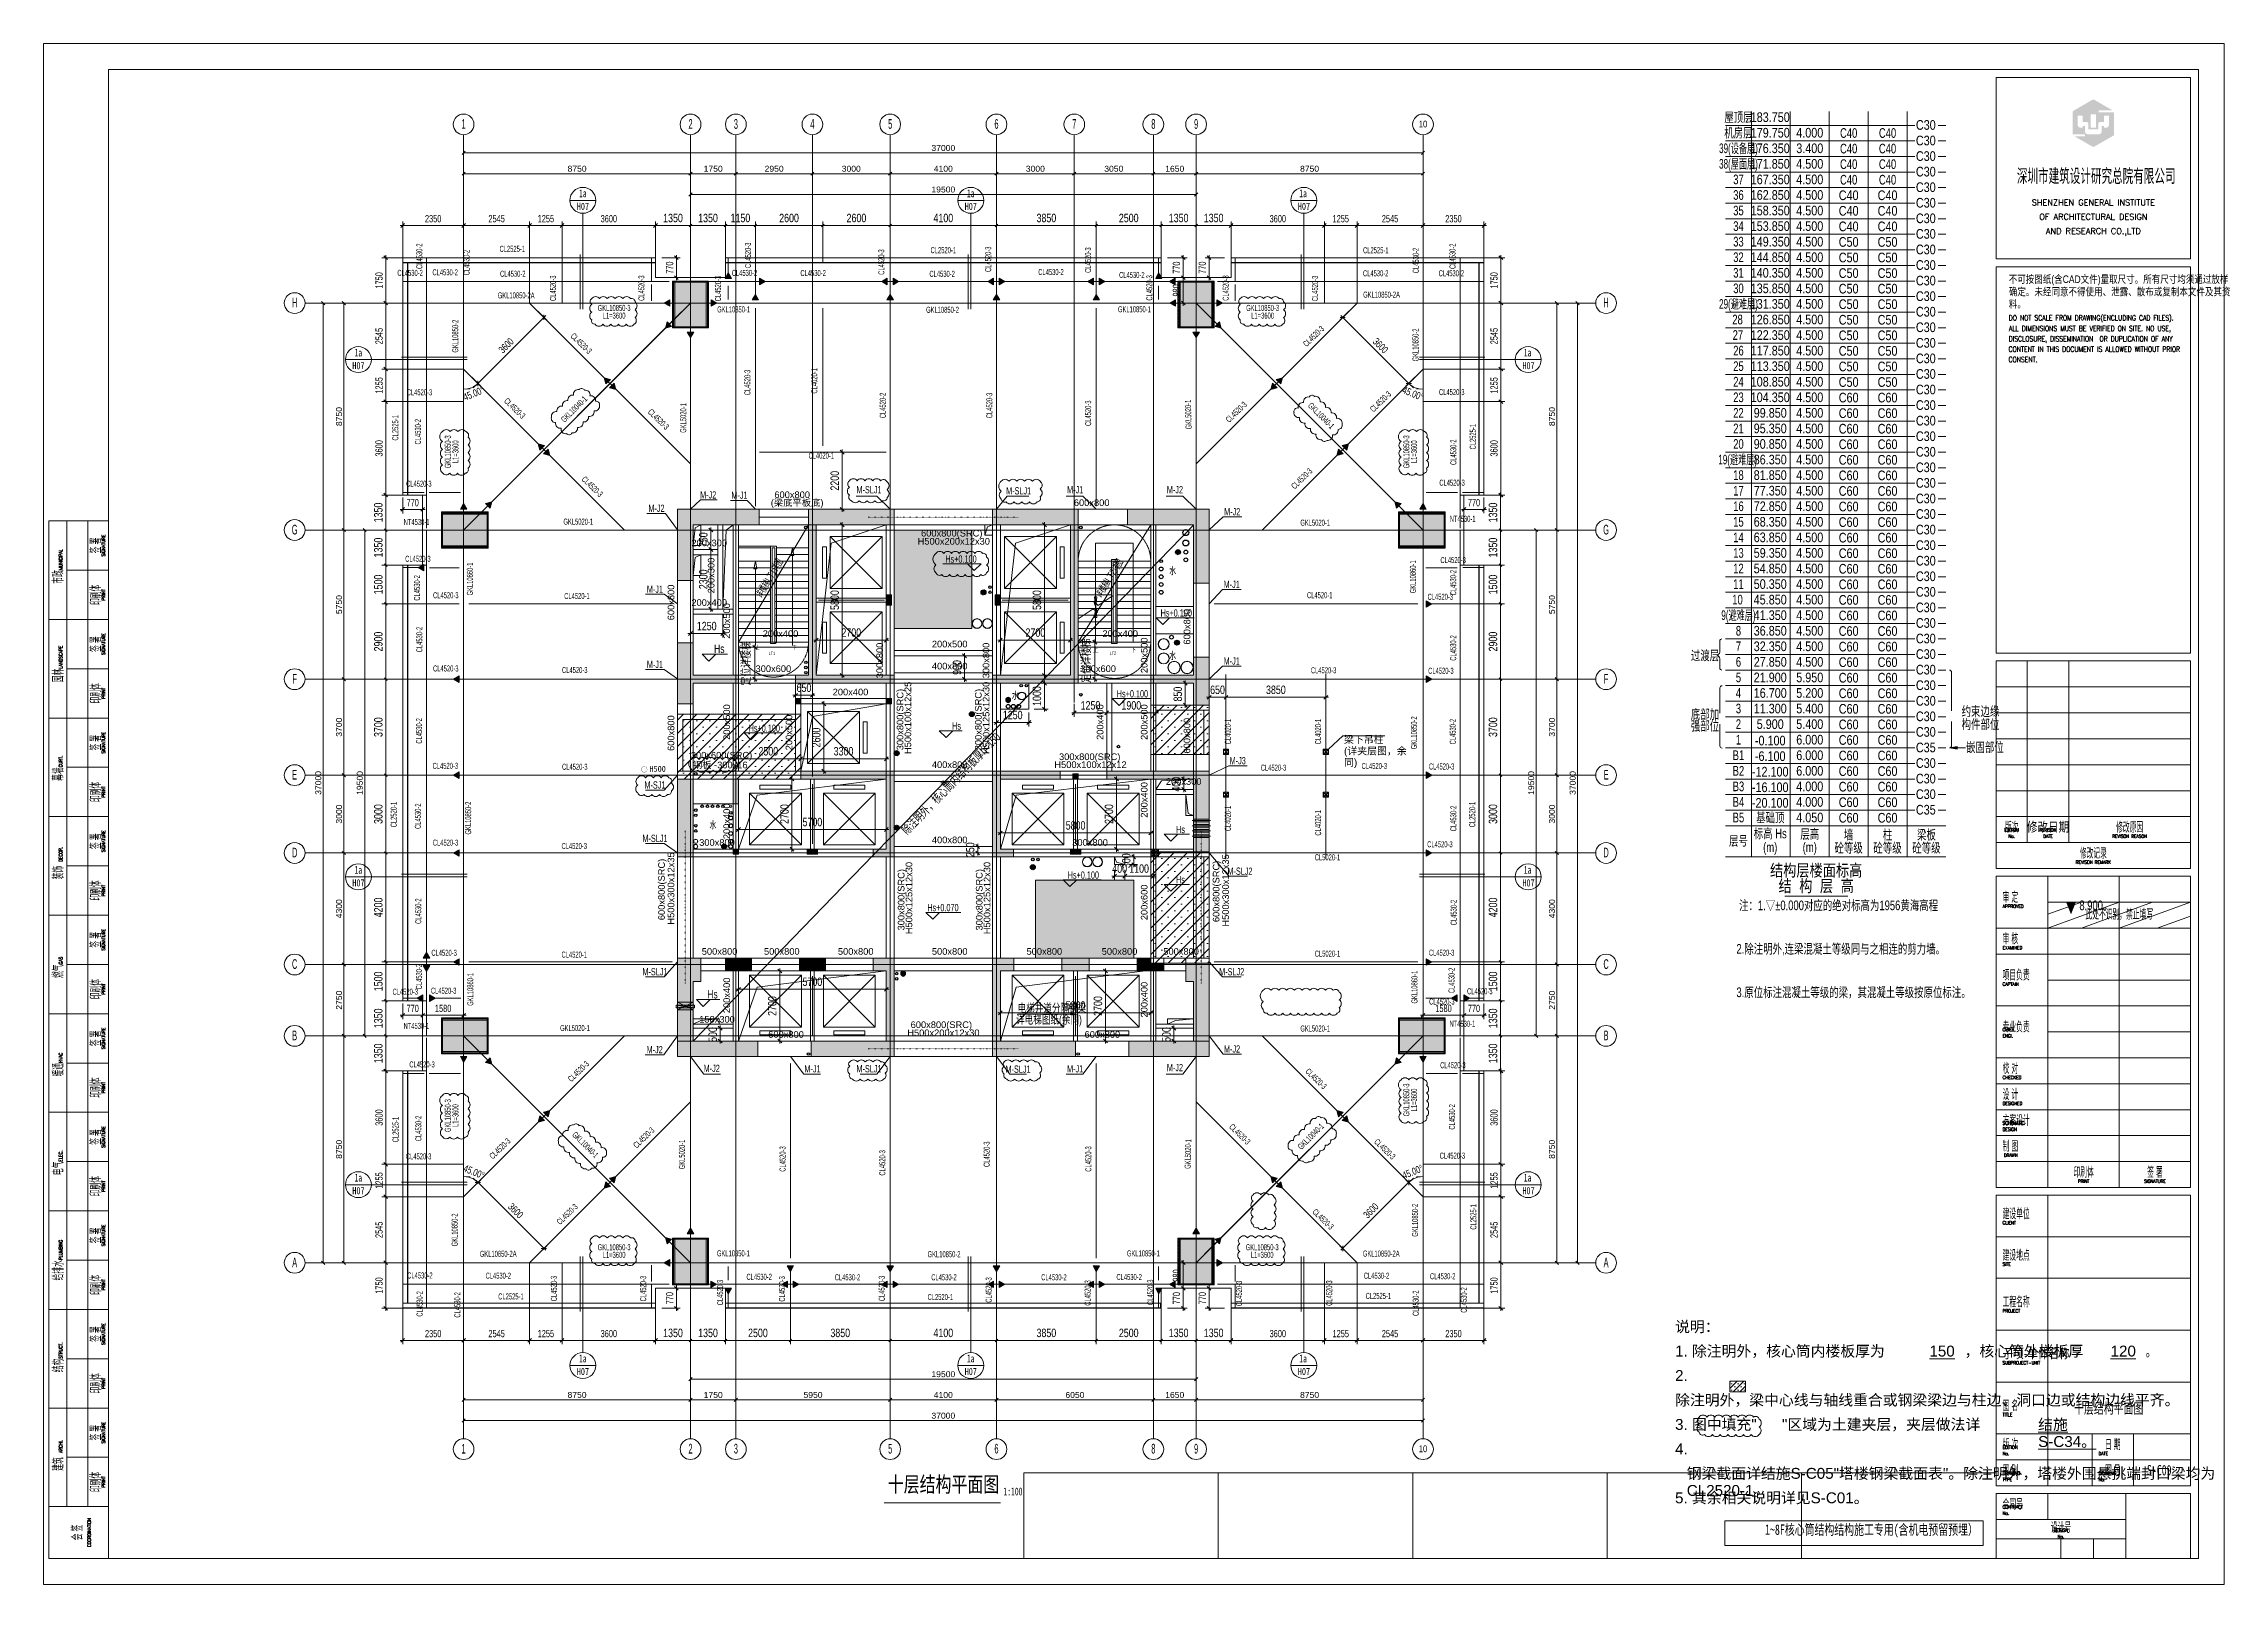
# Model space of a CAD drawing. Header units: millimetres. Extents: x 8533 to 398112, y -117646 to 105276.
# Drawn here: x 229909 to 314012, y 23204 to 82604 of the extents above; entities that cross this region are included whole.
import ezdxf

# ---------------------------------------------------------------- set-up
doc = ezdxf.new("R2010")
doc.units = ezdxf.units.MM
for name, pattern in [('IMPORT-A-D0TE-BF$0$DOTE', [0]), ('IMPORT-A-JC-10_12F$0$DASH', [3.5, 2.5, -1]), ('IMPORT-A-stair-10F$0$DASH', [3.5, 2.5, -1]), ('IMPORT-beam-10F$0$DOTE', [0]), ('IMPORT-beam-10F$0$HIDDEN', [3.75, 2.5, -1.25]), ('IMPORT-beam-Corner$0$DOTE', [0]), ('IMPORT-beam-Corner$0$HIDDEN', [3.75, 2.5, -1.25]), ('IMPORT-CO-beam-10F$0$HIDDEN', [3.75, 2.5, -1.25]), ('IMPORT-CO-beam-10F$0$S-beam-16_18F$0$DIVIDE2', [6.25, 2.5, -1.25, 0, -1.25, 0, -1.25]), ('IMPORT-CO-beam-10F$0$S-beam-16_18F$0$SRC', [6.5, 1.5, -2.5, 0, -2.5]), ('IMPORT-colu-06F-9F$0$DOTE', [0]), ('IMPORT-colu-10F-19F$0$DOTE', [0]), ('IMPORT-MQNT-06F$0$HIDDEN', [3.75, 2.5, -1.25]), ('IMPORT-S-LPM-10F$0$DASH', [3.5, 2.5, -1])]:
    doc.linetypes.add(name, pattern=pattern)
for name, color, linetype, lineweight in [('$0$TK-TEXT', 7, 'Continuous', 13), ('-S-detail_numb', 60, 'Continuous', 13), ('-S-text', 7, 'Continuous', 13), ('-S-text_核心筒板厚说明', 70, 'Continuous', 13), ('10F智能化预留孔洞$0$墙面开洞', 4, 'Continuous', 13), ('10F智能化预留孔洞$0$板面开洞', 1, 'Continuous', 13), ('20241209', 211, 'Continuous', 13), ('20250107_会审修改', 201, 'Continuous', 13), ('20250312', 201, 'Continuous', 13), ('A-D0TE-BF$0$A-Axis', 3, 'Continuous', 13), ('A-D0TE-BF$0$A-Axis-GRID', 1, 'IMPORT-A-D0TE-BF$0$DOTE', 13), ('A-D0TE-BF$0$A-Axis-结构用', 3, 'Continuous', 13), ('A-DT-HKT-B3_39F$0$EVTR', 8, 'Continuous', 13), ('A-DT-LKT-1_19F$0$EVTR', 8, 'Continuous', 13), ('A-DT-MKT-1_29F$0$EVTR', 8, 'Continuous', 13), ('A-DT-XFT-B5_39F$0$EVTR', 8, 'Continuous', 13), ('A-EDGE-6_27F$0$A-floor-EDGE', 6, 'Continuous', 13), ('A-JC-10_12F$0$A-floor-HATCH', 9, 'Continuous', 13), ('A-JC-10_12F$0$夹层填充', 8, 'Continuous', 13), ('A-stair-10F$0$A-floor-STAI', 2, 'Continuous', 13), ('A-stair-10F$0$DIM_SYMB', 3, 'Continuous', 13), ('A-stair-10F$0$PUB_TEXT', 7, 'Continuous', 13), ('A1$0$TK', 4, 'Continuous', 13), ('A1$0$TK-不打印', 8, 'Continuous', 13), ('A1$0$VHBoundary', 4, 'Continuous', 13), ('beam-10F$0$Gjlx', 3, 'Continuous', 13), ('beam-10F$0$S-dim', 3, 'Continuous', 13), ('beam-10F$0$S-grid', 11, 'IMPORT-beam-10F$0$DOTE', 13), ('beam-10F$0$STPM_RBEAM_SIG', 2, 'Continuous', 13), ('beam-10F$0$平立面图文字', 250, 'Continuous', 18), ('beam-Corner$0$Gjlx', 3, 'Continuous', 13), ('beam-Corner$0$S-dim', 3, 'Continuous', 13), ('beam-Corner$0$S-grid', 11, 'IMPORT-beam-Corner$0$DOTE', 13), ('beam-Corner$0$S-subline', 253, 'Continuous', 13), ('beam-Corner$0$STPM_RBEAM_SIG', 2, 'Continuous', 13), ('CO-beam-10F$0$20250312', 201, 'Continuous', 13), ('CO-beam-10F$0$Gjlx', 3, 'Continuous', 13), ('CO-beam-10F$0$S-beam-16_18F$0$S-beam_SRC', 2, 'IMPORT-CO-beam-10F$0$S-beam-16_18F$0$DIVIDE2', 13), ('CO-beam-10F$0$S-beam-dash-rf', 4, 'IMPORT-CO-beam-10F$0$HIDDEN', 13), ('CO-beam-10F$0$S-beam-rf', 81, 'Continuous', 13), ('CO-beam-10F$0$S-beam_dash', 4, 'IMPORT-CO-beam-10F$0$HIDDEN', 13), ('CO-beam-10F$0$S-beam_se_dash', 144, 'IMPORT-CO-beam-10F$0$HIDDEN', 13), ('CO-beam-10F$0$S-GCX', 181, 'Continuous', 13), ('CO-beam-10F$0$S-hole', 11, 'Continuous', 13), ('CO-beam-10F$0$S-sign', 60, 'Continuous', 13), ('CO-beam-10F$0$S-text_elev', 3, 'Continuous', 13), ('colu-06F-9F$0$A-Axis-grid', 1, 'IMPORT-colu-06F-9F$0$DOTE', 13), ('colu-06F-9F$0$S-COLU-STEEL', 104, 'Continuous', 13), ('colu-06F-9F$0$S-hatch', 253, 'Continuous', 13), ('colu-10F-19F$0$A-Axis-grid', 1, 'IMPORT-colu-10F-19F$0$DOTE', 13), ('colu-10F-19F$0$S-COLU-STEEL', 104, 'Continuous', 13), ('colu-9F夹层吊柱$0$S-colu_steel', 104, 'Continuous', 13), ('colu-9F夹层吊柱$0$S-hatch', 253, 'Continuous', 13), ('colu-9F夹层吊柱$0$S-subline', 253, 'Continuous', 13), ('E-LD-10_18F$0$E-留洞提资', 1, 'Continuous', 13), ('E-MG-10_12F$0$E-POWER-EQUIP', 3, 'Continuous', 13), ('H-TJ-10F$0$H-COM', 250, 'Continuous', 18), ('H-TJ-10F$0$H-TZ-JGLD', 60, 'Continuous', 13), ('H-TJ-10F$0$H-TZ-KTTG', 2, 'Continuous', 13), ('H-TJ-10F$0$H-基础', 8, 'Continuous', 13), ('M-10F$0$20250206', 201, 'Continuous', 13), ('M-10F$0$20250312', 201, 'Continuous', 13), ('M-10F$0$S-steel_bolt', 2, 'Continuous', 13), ('M-10F$0$S-text', 7, 'Continuous', 13), ('MQNT-06F$0$S-beam_steel', 81, 'Continuous', 13), ('P-XHS-10F$0$PTA-JS给水立管3区', 90, 'Continuous', 25), ('P-XHS-10F$0$PTA-JS给水立管_1区_', 90, 'Continuous', 25), ('P-XHS-10F$0$PTA-PS压力废水立管', 33, 'Continuous', 25), ('P-XHS-10F$0$PTA-PS排水地漏', 10, 'Continuous', 25), ('P-XHS-10F$0$PTA-PS通气立管', 10, 'Continuous', 25), ('P-XHS-10F$0$PTA-PS重力废水立管', 21, 'Continuous', 25), ('P-XHS-10F$0$PTA-PS重力污水立管', 50, 'Continuous', 25), ('P-XHS-10F$0$PTA-XH消火栓立管2区', 10, 'Continuous', 25), ('P-XHS-10F$0$PTA-XH消防转输立管', 20, 'Continuous', 25), ('P-XHS-10F$0$PTA-YS重力雨水立管', 130, 'Continuous', 25), ('P-XHS-10F$0$PTA-ZP自喷立管2区', 210, 'Continuous', 25), ('P-XHS-10F$0$PTA-ZP自喷立管_1区_', 210, 'Continuous', 25), ('P-XHS-10F$0$VPIPE-中水中', 122, 'Continuous', 25), ('P-XHS-10F$0$VPIPE-中水高', 122, 'Continuous', 25), ('P-XHS-10F$0$VPIPE-直饮', 62, 'Continuous', 25), ('P-XHS-10F$0$VPIPE-直饮3', 65, 'Continuous', 25), ('S-beam2-20F-steel截面$0$20250206', 201, 'Continuous', 13), ('S-beam2-20F-steel截面$0$平立面图梁柱撑编号', 250, 'Continuous', 18), ('S-beam2-20F-截面$0$S-beam2-20F-截面$0$S-text-核心筒梁', 7, 'Continuous', 13), ('S-beam2-20F-钢梁连接等级$0$S-钢梁连接等级', 40, 'Continuous', 13), ('S-LPM-10F$0$gz-TF3$0$-S-colu_GZ', 240, 'Continuous', 13), ('S-LPM-10F$0$gz-TF3$0$-S-colu_GZ_hatch', 73, 'Continuous', 13), ('S-LPM-10F$0$S-colu_beam', 240, 'Continuous', 13), ('S-LPM-10F$0$S-colu_GZ_hatch', 73, 'Continuous', 13), ('S-LPM-10F$0$S-dim', 3, 'Continuous', 13), ('S-LPM-10F$0$S-GCX', 181, 'Continuous', 13), ('S-LPM-10F$0$S-text', 7, 'Continuous', 13), ('S-text', 7, 'Continuous', 13), ('wall-09F$0$S-hatch', 253, 'Continuous', 13), ('wall-09F$0$S-wall', 31, 'Continuous', 13), ('wall-10_12F$0$S-wall', 31, 'Continuous', 13), ('XR-层高表$0$-S-slab_text', 105, 'Continuous', 13), ('XR-层高表$0$-S-table', 103, 'Continuous', 13), ('XR-层高表$0$-S-text', 7, 'Continuous', 13), ('xr-钢梁说明-其它层$0$-S-text', 7, 'Continuous', 13), ('塔楼-STR-10F-梁板-20250510_dwg', 8, 'Continuous', 13)]:
    doc.layers.add(name, color=color, linetype=linetype, lineweight=lineweight)
doc.styles.add('Arial', font='arial.ttf', dxfattribs={"width": 0.7, "height": 326.200771})
doc.styles.add('Arial_1', font='arial.ttf', dxfattribs={"width": 0.6, "height": 326.200771})
doc.styles.add('Arial_10', font='arial.ttf', dxfattribs={"width": 0.75, "height": 326.200771})
doc.styles.add('Arial_11', font='arial.ttf', dxfattribs={"width": 0.55, "height": 326.200771})
doc.styles.add('Arial_12', font='arial.ttf', dxfattribs={"height": 279.600661})
doc.styles.add('Arial_13', font='arial.ttf', dxfattribs={"height": 314.633368})
doc.styles.add('Arial_14', font='arial.ttf', dxfattribs={"height": 3.728009})
doc.styles.add('Arial_15', font='arial.ttf', dxfattribs={"width": 0.8, "height": 2.935807})
doc.styles.add('Arial_16', font='arial.ttf', dxfattribs={"width": 0.8, "height": 3.728009})
doc.styles.add('Arial_17', font='arial.ttf', dxfattribs={"width": 0.6, "height": 3.728009})
doc.styles.add('Arial_18', font='arial.ttf', dxfattribs={"width": 0.8, "height": 298.240705})
doc.styles.add('Arial_19', font='arial.ttf', dxfattribs={"width": 0.8, "height": 372.800881})
doc.styles.add('Arial_2', font='arial.ttf', dxfattribs={"width": 0.5, "height": 326.200771})
doc.styles.add('Arial_3', font='arial.ttf', dxfattribs={"width": 1.035349, "height": 252.601612})
doc.styles.add('Arial_4', font='arial.ttf', dxfattribs={"width": 0.697103, "height": 202.912576})
doc.styles.add('Arial_5', font='arial.ttf', dxfattribs={"width": 0.8, "height": 326.200771})
doc.styles.add('Arial_6', font='arial.ttf', dxfattribs={"width": 0.724138, "height": 248.275214})
doc.styles.add('Arial_7', font='arial.ttf', dxfattribs={"width": 0.689379, "height": 203.728482})
doc.styles.add('Arial_8', font='arial.ttf', dxfattribs={"width": 0.8, "height": 260.960617})
doc.styles.add('Arial_9', font='arial.ttf', dxfattribs={"width": 0.63, "height": 326.200771})
doc.styles.add('RomanC', font='romanc__.ttf', dxfattribs={"width": 0.9, "height": 1.3})
doc.styles.add('RomanC_1', font='romanc__.ttf', dxfattribs={"height": 2.3})
doc.styles.add('RomanC_2', font='romanc__.ttf', dxfattribs={"width": 0.7, "height": 2})
doc.styles.add('RomanC_3', font='romanc__.ttf', dxfattribs={"width": 0.8, "height": 1.3})
doc.styles.add('华文仿宋', font='STFANGSO.TTF', dxfattribs={"width": 0.7, "height": 1744.186047})
doc.styles.add('华文仿宋_1', font='STFANGSO.TTF', dxfattribs={"width": 0.7, "height": 872.093023})
doc.styles.add('宋体', font='', dxfattribs={"width": 0.75, "height": 302.109705})
doc.styles.add('宋体_1', font='', dxfattribs={"width": 0.6, "height": 264.345992})
doc.styles.add('宋体_2', font='', dxfattribs={"width": 0.8, "height": 300})
doc.styles.add('宋体_3', font='', dxfattribs={"width": 0.8, "height": 180})
doc.styles.add('宋体_4', font='', dxfattribs={"height": 230})
doc.styles.add('宋体_B', font='', dxfattribs={"height": 184})
doc.styles.add('黑体', font='simhei.ttf', dxfattribs={"width": 0.575, "height": 5.2})
doc.styles.get('宋体').set_extended_font_data('SimSun')
doc.styles.get('宋体_1').set_extended_font_data('SimSun')
doc.styles.get('宋体_2').set_extended_font_data('SimSun')
doc.styles.get('宋体_3').set_extended_font_data('SimSun')
doc.styles.get('宋体_4').set_extended_font_data('SimSun')
doc.styles.get('宋体_B').set_extended_font_data('SimSun', bold=True)
pattern_1 = [(335.404, (0, 720000), (33.026, -179.8738), [19.05, -209.55]), (280.404, (0, 720000), (174.8319, 84.7265), [15.24, -167.641]), (25.856, (2.75, 719985.01), (207.859, -95.1451), [16.19, -178.09]), (331.589, (48.98, 720013.5), (31.4767, -272.508), [28.575, -314.325]), (22.04, (51.6, 719990.79), (301.5994, -163.1514), [24.285, -267.136]), (276.588, (48.98, 720013.5), (301.597, -163.1544), [22.86, -251.46]), (306.404, (43.48, 719985.63), (-58.31936, -173.3325), [19.05, -209.55]), (251.404, (43.48, 719985.63), (193.9873, -10.6576), [15.24, -167.64]), (356.856, (38.62, 719971.19), (135.6703, -183.9879), [16.19, -178.09]), (322.904, (0, 720000), (82.33792, 19.48243), [0, -165.608, 0, -170.18, -168.275]), (322.904, (0, 720000), (82.33792, 19.48243), [-335.788, 0, -168.275]), (292.904, (0, 720000), (114.33075, -37.80872), [0, -97.028, 0, -161.798, -64.135]), (292.904, (0, 720000), (114.33075, -37.80872), [-258.826, 0, -64.135]), (252.904, (-15.046, 720054.61), (30.4929, -132.24139), [0, -63.5, 0, -198.12, -262.89]), (252.904, (-15.046, 720054.61), (30.4929, -132.24139), [-261.62, 0, -262.89]), (242.904, (-21.79, 720079.1), (63.85985, -136.0537), [0, -82.55, 0, -131.572, -186.69]), (242.904, (-21.79, 720079.1), (63.85985, -136.0537), [-214.122, 0, -186.69])]
pattern_2 = [(45, (0, 720000), (-252.57, 252.57), []), (45, (252.57, 720000), (-252.57, 252.57), [0, -357.188])]
pattern_3 = [(45, (0, 0), (-28.28427, 28.28427), [])]
pattern_4 = [(45, (19500, 0), (-28.28427, 28.28427), [])]
pattern_5 = [(45, (0, -19500), (-28.28427, 28.28427), [])]

# ---------------------------------------------------------------- blocks, each defined once
blk = doc.blocks.new('塔楼-STR-10F-梁板-20250510_dwg_INDEX-MQ-6F-1682978-10F_STR_45_850_')
at = {"layer": '-S-detail_numb'}
for p, q in [((-13400, 22460), (-14400, 22460)), ((-13900, 18260), (-13900, 21960)), ((1557, 22460), (557, 22460)), ((1057, 18260), (1057, 21960)), ((13400, 22460), (14400, 22460)), ((13900, 18260), (13900, 21960)), ((-14000, 18260), (-14000, 20377)), ((957, 18260), (957, 20377)), ((13800, 18260), (13800, 20377)), ((-18359, 16420), (-20890, 16420)), ((18359, 16420), (20890, 16420)), ((-18359, -3522), (-20890, -3522)), ((18359, -3522), (20890, -3522)), ((-18359, -15389), (-20890, -15389)), ((18359, -15389), (20890, -15389)), ((-14000, -18260), (-14000, -20377)), ((-13900, -18260), (-13900, -21960)), ((957, -18260), (957, -20377)), ((1057, -18260), (1057, -21960)), ((13800, -18260), (13800, -20377)), ((13900, -18260), (13900, -21960)), ((-13400, -22460), (-14400, -22460)), ((1557, -22460), (557, -22460)), ((13400, -22460), (14400, -22460))]:
    blk.add_line(p, q, dxfattribs=at)
at = {"layer": '-S-detail_numb', "flags": 128}
for points in [[(-18359, 16320), (-21932, 16320), (-23059, 16320)], [(18359, 16320), (21932, 16320), (23059, 16320)], [(-18359, -3622), (-21932, -3622), (-23059, -3622)], [(18359, -3622), (21932, -3622), (23059, -3622)], [(-18359, -15489), (-21932, -15489), (-23059, -15489)], [(18359, -15489), (21932, -15489), (23059, -15489)]]:
    blk.add_lwpolyline(points, dxfattribs=at)
at = {"layer": '-S-detail_numb'}
for centre in [(-13900, 22460), (1057, 22460), (13900, 22460), (-22559, 16320), (22559, 16320), (-22559, -3622), (22559, -3622), (-22559, -15489), (22559, -15489), (-13900, -22460), (1057, -22460), (13900, -22460)]:
    blk.add_circle(centre, 500, dxfattribs=at)
at = {"layer": '-S-detail_numb', "color": 7, "attachment_point": 2, "line_spacing_factor": 0.877739}
for s, insert, char_height, width, style in [('1a', (-13903, 22883), 300, 362.32, '宋体_1'), ('1a', (1054, 22883), 300, 362.32, '宋体_1'), ('1a', (13875, 22883), 300, 362.32, '宋体_1'), ('H07', (-13898, 22368), 275, 498.2, '宋体_2'), ('H07', (1059, 22368), 275, 498.2, '宋体_2'), ('H07', (13909, 22368), 275, 498.2, '宋体_2'), ('H07', (-22557, 16228), 275, 498.2, '宋体_2'), ('1a', (-22561, 16743), 300, 362.32, '宋体_1'), ('H07', (22567, 16228), 275, 498.2, '宋体_2'), ('1a', (22533, 16743), 300, 362.32, '宋体_1'), ('1a', (-22561, -3199), 300, 362.32, '宋体_1'), ('1a', (22533, -3199), 300, 362.32, '宋体_1'), ('H07', (-22557, -3714), 275, 498.2, '宋体_2'), ('H07', (22567, -3714), 275, 498.2, '宋体_2'), ('1a', (-22561, -15067), 300, 362.32, '宋体_1'), ('1a', (22533, -15067), 300, 362.32, '宋体_1'), ('H07', (-22557, -15581), 275, 498.2, '宋体_2'), ('H07', (22567, -15581), 275, 498.2, '宋体_2'), ('H07', (-13898, -22552), 275, 498.2, '宋体_2'), ('1a', (-13903, -22037), 300, 362.32, '宋体_1'), ('H07', (1059, -22552), 275, 498.2, '宋体_2'), ('1a', (1054, -22037), 300, 362.32, '宋体_1'), ('H07', (13909, -22552), 275, 498.2, '宋体_2'), ('1a', (13875, -22037), 300, 362.32, '宋体_1')]:
    blk.add_mtext(s, dxfattribs=dict(at, insert=insert, char_height=char_height, width=width, style=style))
blk = doc.blocks.new('塔楼-STR-10F-梁板-20250510_dwg_A-D0TE-BF-1682979-10F_STR_45_850_')
at = {"layer": 'A-D0TE-BF$0$A-Axis'}
for p, q in [((8750, 12239), (8750, 15239)), ((10500, 12239), (10500, 15239)), ((13450, 12239), (13450, 15239)), ((16450, 12239), (16450, 15239)), ((20550, 12239), (20550, 15239)), ((23550, 12239), (23550, 15239)), ((26600, 12239), (26600, 15239)), ((28250, 12239), (28250, 15239)), ((-62, 14478), (62, 14601)), ((0, 14539), (37000, 14539)), ((36938, 14478), (37062, 14601)), ((-62, 13678), (62, 13801)), ((0, 12239), (0, 14089)), ((0, 13739), (37000, 13739)), ((8688, 13678), (8812, 13801)), ((8750, 13389), (8750, 14089)), ((10438, 13678), (10562, 13801)), ((10500, 13389), (10500, 14089)), ((13388, 13678), (13512, 13801)), ((13450, 13389), (13450, 14089)), ((16388, 13678), (16512, 13801)), ((16450, 13389), (16450, 14089)), ((20488, 13678), (20612, 13801)), ((20550, 13389), (20550, 14089)), ((23488, 13678), (23612, 13801)), ((23550, 13389), (23550, 14089)), ((26538, 13678), (26662, 13801)), ((26600, 13389), (26600, 14089)), ((28188, 13678), (28312, 13801)), ((28250, 13389), (28250, 14089)), ((36938, 13678), (37062, 13801)), ((37000, 12239), (37000, 14089)), ((-5478, 8812), (-5354, 8688)), ((-5416, -28250), (-5416, 8750)), ((-4966, 8750), (-2116, 8750)), ((-4678, 8812), (-4554, 8688)), ((-4616, -28250), (-4616, 8750)), ((39660, 8750), (42510, 8750)), ((42098, 8812), (42222, 8688)), ((42160, -28250), (42160, 8750)), ((42898, 8812), (43022, 8688)), ((42960, -28250), (42960, 8750)), ((-6116, 0), (-2116, 0)), ((-4966, 0), (-4266, 0)), ((-4678, 62), (-4554, -62)), ((39660, 0), (43660, 0)), ((41810, 0), (42510, 0)), ((42098, 62), (42222, -62)), ((-6116, -5750), (-2116, -5750)), ((-4966, -5750), (-4266, -5750)), ((-4678, -5688), (-4554, -5812)), ((39660, -5750), (43660, -5750)), ((41810, -5750), (42510, -5750)), ((42098, -5688), (42222, -5812)), ((-6116, -9450), (-2116, -9450)), ((-4966, -9450), (-4266, -9450)), ((-4678, -9388), (-4554, -9512)), ((39660, -9450), (43660, -9450)), ((41810, -9450), (42510, -9450)), ((42098, -9388), (42222, -9512)), ((-6116, -12450), (-2116, -12450)), ((-4966, -12450), (-4266, -12450)), ((-4678, -12388), (-4554, -12512)), ((39660, -12450), (43660, -12450)), ((41810, -12450), (42510, -12450)), ((42098, -12388), (42222, -12512)), ((-6116, -16750), (-2116, -16750)), ((-4966, -16750), (-4266, -16750)), ((-4678, -16688), (-4554, -16812)), ((39660, -16750), (43660, -16750)), ((41810, -16750), (42510, -16750)), ((42098, -16688), (42222, -16812)), ((-6116, -19500), (-2116, -19500)), ((-4966, -19500), (-4266, -19500)), ((-4678, -19438), (-4554, -19562)), ((39660, -19500), (43660, -19500)), ((41810, -19500), (42510, -19500)), ((42098, -19438), (42222, -19562)), ((-5478, -28188), (-5354, -28312)), ((-4966, -28250), (-2116, -28250)), ((-4678, -28188), (-4554, -28312)), ((39660, -28250), (42510, -28250)), ((42098, -28188), (42222, -28312)), ((42898, -28188), (43022, -28312)), ((0, -33884), (0, -31034)), ((8750, -35034), (8750, -31034)), ((10500, -35034), (10500, -31034)), ((16450, -35034), (16450, -31034)), ((20550, -35034), (20550, -31034)), ((26600, -35034), (26600, -31034)), ((28250, -35034), (28250, -31034)), ((37000, -33884), (37000, -31034)), ((-62, -33595), (62, -33472)), ((0, -33534), (37000, -33534)), ((8688, -33595), (8812, -33472)), ((8750, -33884), (8750, -33184)), ((10438, -33595), (10562, -33472)), ((10500, -33884), (10500, -33184)), ((16388, -33595), (16512, -33472)), ((16450, -33884), (16450, -33184)), ((20488, -33595), (20612, -33472)), ((20550, -33884), (20550, -33184)), ((26538, -33595), (26662, -33472)), ((26600, -33884), (26600, -33184)), ((28188, -33595), (28312, -33472)), ((28250, -33884), (28250, -33184)), ((36938, -33595), (37062, -33472)), ((-62, -34395), (62, -34272)), ((0, -34334), (37000, -34334)), ((36938, -34395), (37062, -34272))]:
    blk.add_line(p, q, dxfattribs=at)
at = {"layer": 'A-D0TE-BF$0$A-Axis', "flags": 128}
for points in [[(0, 14889), (0, 12239), (0, 15239)], [(37000, 14889), (37000, 12239), (37000, 15239)], [(-6116, 8750), (-2116, 8750), (-5766, 8750)], [(43310, 8750), (39660, 8750), (43660, 8750)], [(-6116, -28250), (-2116, -28250), (-5766, -28250)], [(43310, -28250), (39660, -28250), (43660, -28250)], [(0, -35034), (0, -31034), (0, -34684)], [(37000, -35034), (37000, -31034), (37000, -34684)]]:
    blk.add_lwpolyline(points, dxfattribs=at)
at = {"layer": 'A-D0TE-BF$0$A-Axis'}
for centre in [(0, 15639), (8750, 15639), (10500, 15639), (13450, 15639), (16450, 15639), (20550, 15639), (23550, 15639), (26600, 15639), (28250, 15639), (37000, 15639), (-6516, 8750), (44060, 8750), (-6516, 0), (44060, 0), (-6516, -5750), (44060, -5750), (-6516, -9450), (44060, -9450), (-6516, -12450), (44060, -12450), (-6516, -16750), (44060, -16750), (-6516, -19500), (44060, -19500), (-6516, -28250), (44060, -28250), (0, -35434), (8750, -35434), (10500, -35434), (16450, -35434), (20550, -35434), (26600, -35434), (28250, -35434), (37000, -35434)]:
    blk.add_circle(centre, 400, dxfattribs=at)
at = {"layer": 'A-D0TE-BF$0$A-Axis-GRID', "linetype": 'Continuous'}
for p, q in [((0, 700), (0, 12239)), ((8750, 9600), (8750, 12239)), ((10500, 800), (10500, 12239)), ((13450, 800), (13450, 12239)), ((16450, 800), (16450, 12239)), ((20550, 800), (20550, 12239)), ((23550, 800), (23550, 12239)), ((26600, 800), (26600, 12239)), ((28250, 9600), (28250, 12239)), ((37000, 700), (37000, 12239)), ((8750, 9579), (8750, 9600)), ((8750, 7821), (8750, 9579)), ((28250, 9579), (28250, 9600)), ((28250, 7821), (28250, 9579)), ((8050, 8750), (-2116, 8750)), ((9450, 8750), (8050, 8750)), ((27550, 8750), (9450, 8750)), ((28950, 8750), (27550, 8750)), ((39660, 8750), (28950, 8750)), ((8750, 7800), (8750, 7821)), ((8750, 800), (8750, 7800)), ((28250, 7800), (28250, 7821)), ((28250, 800), (28250, 7800)), ((-850, 0), (-2116, 0)), ((-829, 0), (-850, 0)), ((929, 0), (-829, 0)), ((0, 650), (0, 700)), ((0, -650), (0, 650)), ((950, 0), (929, 0)), ((8250, 0), (950, 0)), ((8850, 0), (8250, 0)), ((8750, -1950), (8750, 800)), ((13300, 0), (8850, 0)), ((10500, 200), (10500, 800)), ((10500, -5600), (10500, 200)), ((13600, 0), (13300, 0)), ((13450, -5900), (13450, 800)), ((23400, 0), (13600, 0)), ((16450, 200), (16450, 800)), ((16450, -2500), (16450, 200)), ((20550, 200), (20550, 800)), ((20550, -2500), (20550, 200)), ((23700, 0), (23400, 0)), ((23550, -5900), (23550, 800)), ((28150, 0), (23700, 0)), ((26600, 200), (26600, 800)), ((26600, -5600), (26600, 200)), ((28750, 0), (28150, 0)), ((28250, -2050), (28250, 800)), ((36050, 0), (28750, 0)), ((36071, 0), (36050, 0)), ((37829, 0), (36071, 0)), ((37000, 650), (37000, 700)), ((37000, -650), (37000, 650)), ((37850, 0), (37829, 0)), ((39660, 0), (37850, 0)), ((0, -700), (0, -650)), ((0, -18800), (0, -700)), ((37000, -700), (37000, -650)), ((37000, -18800), (37000, -700)), ((8750, -4350), (8750, -1950)), ((16450, -2900), (16450, -2500)), ((20550, -2900), (20550, -2500)), ((28250, -4900), (28250, -2050)), ((16450, -5600), (16450, -2900)), ((20550, -5600), (20550, -2900)), ((8750, -6700), (8750, -4350)), ((28250, -6950), (28250, -4900)), ((8250, -5750), (-2116, -5750)), ((10600, -5750), (8250, -5750)), ((10500, -5900), (10500, -5600)), ((12800, -5750), (10600, -5750)), ((16600, -5750), (12800, -5750)), ((16450, -5900), (16450, -5600)), ((20400, -5750), (16600, -5750)), ((23700, -5750), (20400, -5750)), ((20550, -5900), (20550, -5600)), ((26500, -5750), (23700, -5750)), ((28750, -5750), (26500, -5750)), ((26600, -5900), (26600, -5600)), ((39660, -5750), (28750, -5750)), ((8750, -9300), (8750, -6700)), ((10500, -9300), (10500, -5900)), ((13450, -9300), (13450, -5900)), ((16450, -6500), (16450, -5900)), ((16450, -6700), (16450, -6500)), ((16450, -9300), (16450, -6700)), ((20550, -9300), (20550, -5900)), ((23550, -6650), (23550, -5900)), ((26600, -9300), (26600, -5900)), ((28250, -9300), (28250, -6950)), ((8250, -9450), (-2116, -9450)), ((8850, -9450), (8250, -9450)), ((8750, -12600), (8750, -9300)), ((10400, -9450), (8850, -9450)), ((16600, -9450), (10400, -9450)), ((10500, -10550), (10500, -9300)), ((13450, -9500), (13450, -9300)), ((16450, -12600), (16450, -9300)), ((20400, -9450), (16600, -9450)), ((20699, -9450), (20400, -9450)), ((20550, -12600), (20550, -9300)), ((23000, -9450), (20700, -9450)), ((23500, -9450), (23000, -9450)), ((23700, -9450), (23500, -9450)), ((24800, -9450), (23700, -9450)), ((28750, -9450), (24800, -9450)), ((26600, -9600), (26600, -9300)), ((26600, -16500), (26600, -9600)), ((28250, -12600), (28250, -9300)), ((39660, -9450), (28750, -9450)), ((10500, -12300), (10500, -10550)), ((8250, -12450), (-2116, -12450)), ((8850, -12450), (8250, -12450)), ((8750, -16500), (8750, -12600)), ((10400, -12450), (8850, -12450)), ((10600, -12450), (10400, -12450)), ((10500, -12500), (10500, -12300)), ((10500, -16500), (10500, -12500)), ((13250, -12450), (10600, -12450)), ((13650, -12450), (13250, -12450)), ((15800, -12450), (13650, -12450)), ((16600, -12450), (15800, -12450)), ((16450, -16500), (16450, -12600)), ((20400, -12450), (16600, -12450)), ((21200, -12450), (20400, -12450)), ((20550, -16500), (20550, -12600)), ((23400, -12450), (21200, -12450)), ((23800, -12450), (23400, -12450)), ((28150, -12450), (23800, -12450)), ((28750, -12450), (28150, -12450)), ((28250, -16500), (28250, -12600)), ((39660, -12450), (28750, -12450)), ((8250, -16750), (-2116, -16750)), ((9150, -16750), (8250, -16750)), ((8750, -20300), (8750, -16500)), ((10100, -16750), (9150, -16750)), ((11100, -16750), (10100, -16750)), ((10500, -17000), (10500, -16500)), ((12950, -16750), (11100, -16750)), ((13950, -16750), (12950, -16750)), ((15800, -16750), (13950, -16750)), ((16600, -16750), (15800, -16750)), ((16450, -20300), (16450, -16500)), ((20400, -16750), (16600, -16750)), ((21225, -16750), (20400, -16750)), ((20550, -20300), (20550, -16500)), ((23075, -16750), (21225, -16750)), ((24125, -16750), (23075, -16750)), ((25975, -16750), (24125, -16750)), ((27000, -16750), (25975, -16750)), ((26600, -17000), (26600, -16500)), ((27850, -16750), (27000, -16750)), ((28750, -16750), (27850, -16750)), ((28250, -20300), (28250, -16500)), ((39660, -16750), (28750, -16750)), ((10500, -19700), (10500, -17000)), ((26600, -19700), (26600, -17000)), ((0, -18850), (0, -18800)), ((0, -20150), (0, -18850)), ((37000, -18850), (37000, -18800)), ((37000, -20150), (37000, -18850)), ((-850, -19500), (-2116, -19500)), ((-829, -19500), (-850, -19500)), ((929, -19500), (-829, -19500)), ((0, -20200), (0, -20150)), ((950, -19500), (929, -19500)), ((8250, -19500), (950, -19500)), ((8850, -19500), (8250, -19500)), ((16300, -19500), (8850, -19500)), ((10500, -20300), (10500, -19700)), ((16600, -19500), (16300, -19500)), ((20400, -19500), (16600, -19500)), ((20700, -19500), (20400, -19500)), ((28150, -19500), (20700, -19500)), ((26600, -20300), (26600, -19700)), ((28750, -19500), (28150, -19500)), ((36050, -19500), (28750, -19500)), ((36071, -19500), (36050, -19500)), ((37829, -19500), (36071, -19500)), ((37000, -20200), (37000, -20150)), ((37850, -19500), (37829, -19500)), ((39660, -19500), (37850, -19500)), ((0, -31034), (0, -20200)), ((8750, -27300), (8750, -20300)), ((10500, -31034), (10500, -20300)), ((16450, -31034), (16450, -20300)), ((20550, -31034), (20550, -20300)), ((26600, -31034), (26600, -20300)), ((28250, -27300), (28250, -20300)), ((37000, -31034), (37000, -20200)), ((8750, -27321), (8750, -27300)), ((8750, -29079), (8750, -27321)), ((28250, -27321), (28250, -27300)), ((28250, -29079), (28250, -27321)), ((8050, -28250), (-2116, -28250)), ((8100, -28250), (8050, -28250)), ((9400, -28250), (8100, -28250)), ((9450, -28250), (9400, -28250)), ((27550, -28250), (9450, -28250)), ((27600, -28250), (27550, -28250)), ((28900, -28250), (27600, -28250)), ((28950, -28250), (28900, -28250)), ((39660, -28250), (28950, -28250)), ((8750, -29100), (8750, -29079)), ((8750, -31034), (8750, -29100)), ((28250, -29100), (28250, -29079)), ((28250, -31034), (28250, -29100))]:
    blk.add_line(p, q, dxfattribs=at)
at = {"layer": 'A-D0TE-BF$0$A-Axis-结构用'}
for p, q in [((8688, 12878), (8812, 13001)), ((8750, 12464), (8750, 13289)), ((8750, 12939), (28250, 12939)), ((28188, 12878), (28312, 13001)), ((28250, 12464), (28250, 13289)), ((-4166, 0), (-2934, 0)), ((-3878, 62), (-3754, -62)), ((-3816, -19500), (-3816, 0)), ((40478, 0), (41710, 0)), ((41298, 62), (41422, -62)), ((41360, -19500), (41360, 0)), ((-4166, -19500), (-2934, -19500)), ((-3878, -19438), (-3754, -19562)), ((40478, -19500), (41710, -19500)), ((41298, -19438), (41422, -19562)), ((8688, -32795), (8812, -32672)), ((8750, -33084), (8750, -32258)), ((8750, -32734), (28250, -32734)), ((28188, -32795), (28312, -32672)), ((28250, -33084), (28250, -32258))]:
    blk.add_line(p, q, dxfattribs=at)
at = {"layer": 'A-D0TE-BF$0$A-Axis', "color": 7, "attachment_point": 2, "line_spacing_factor": 0.941778}
for s, insert, char_height, width, style in [('\\fArial|b0|i0|c134|p34|;1', (0, 15842), 372.8, 350.24, 'Arial_2'), ('\\fArial|b0|i0|c134|p34|;2', (8750, 15842), 372.8, 350.24, 'Arial_2'), ('\\fArial|b0|i0|c134|p34|;3', (10500, 15842), 372.8, 350.24, 'Arial_2'), ('\\fArial|b0|i0|c134|p34|;4', (13450, 15842), 372.8, 350.24, 'Arial_2'), ('\\fArial|b0|i0|c134|p34|;5', (16450, 15842), 372.8, 350.24, 'Arial_2'), ('\\fArial|b0|i0|c134|p34|;6', (20550, 15842), 372.8, 350.24, 'Arial_2'), ('\\fArial|b0|i0|c134|p34|;7', (23550, 15842), 372.8, 350.24, 'Arial_2'), ('\\fArial|b0|i0|c134|p34|;8', (26600, 15842), 372.8, 350.24, 'Arial_2'), ('\\fArial|b0|i0|c134|p34|;9', (28250, 15842), 372.8, 350.24, 'Arial_2'), ('10', (37000, 15782), 261, 490.33, 'Arial_5'), ('37000', (18500, 14843), 228.3, 1072.61, 'Arial_3'), ('8750', (4375, 14043), 228.3, 858.09, 'Arial_3'), ('1750', (9625, 14043), 228.3, 858.09, 'Arial_3'), ('2950', (11975, 14043), 228.3, 858.09, 'Arial_3'), ('3000', (14950, 14043), 228.3, 858.09, 'Arial_3'), ('4100', (18500, 14043), 228.3, 858.09, 'Arial_3'), ('3000', (22050, 14043), 228.3, 858.09, 'Arial_3'), ('3050', (25075, 14043), 228.3, 858.09, 'Arial_3'), ('1650', (27425, 14043), 228.3, 858.09, 'Arial_3'), ('8750', (32625, 14043), 228.3, 858.09, 'Arial_3'), ('\\fArial|b0|i0|c134|p34|;H', (-6516, 8953), 372.8, 350.24, 'Arial_2'), ('\\fArial|b0|i0|c134|p34|;H', (44060, 8953), 372.8, 350.24, 'Arial_2'), ('\\fArial|b0|i0|c134|p34|;G', (-6516, 203), 372.8, 350.24, 'Arial_2'), ('\\fArial|b0|i0|c134|p34|;G', (44060, 203), 372.8, 350.24, 'Arial_2'), ('\\fArial|b0|i0|c134|p34|;F', (-6516, -5547), 372.8, 350.24, 'Arial_2'), ('\\fArial|b0|i0|c134|p34|;F', (44060, -5547), 372.8, 350.24, 'Arial_2'), ('\\fArial|b0|i0|c134|p34|;E', (-6516, -9247), 372.8, 350.24, 'Arial_2'), ('\\fArial|b0|i0|c134|p34|;E', (44060, -9247), 372.8, 350.24, 'Arial_2'), ('\\fArial|b0|i0|c134|p34|;D', (-6516, -12247), 372.8, 350.24, 'Arial_2'), ('\\fArial|b0|i0|c134|p34|;D', (44060, -12247), 372.8, 350.24, 'Arial_2'), ('\\fArial|b0|i0|c134|p34|;C', (-6516, -16547), 372.8, 350.24, 'Arial_2'), ('\\fArial|b0|i0|c134|p34|;C', (44060, -16547), 372.8, 350.24, 'Arial_2'), ('\\fArial|b0|i0|c134|p34|;B', (-6516, -19297), 372.8, 350.24, 'Arial_2'), ('\\fArial|b0|i0|c134|p34|;B', (44060, -19297), 372.8, 350.24, 'Arial_2'), ('\\fArial|b0|i0|c134|p34|;A', (-6516, -28047), 372.8, 350.24, 'Arial_2'), ('\\fArial|b0|i0|c134|p34|;A', (44060, -28047), 372.8, 350.24, 'Arial_2'), ('8750', (4375, -33230), 228.3, 858.09, 'Arial_3'), ('1750', (9625, -33230), 228.3, 858.09, 'Arial_3'), ('5950', (13475, -33230), 228.3, 858.09, 'Arial_3'), ('4100', (18500, -33230), 228.3, 858.09, 'Arial_3'), ('6050', (23575, -33230), 228.3, 858.09, 'Arial_3'), ('1650', (27425, -33230), 228.3, 858.09, 'Arial_3'), ('8750', (32625, -33230), 228.3, 858.09, 'Arial_3'), ('37000', (18500, -34030), 228.3, 1072.61, 'Arial_3'), ('\\fArial|b0|i0|c134|p34|;1', (0, -35230), 372.8, 350.24, 'Arial_2'), ('\\fArial|b0|i0|c134|p34|;2', (8750, -35230), 372.8, 350.24, 'Arial_2'), ('\\fArial|b0|i0|c134|p34|;3', (10500, -35230), 372.8, 350.24, 'Arial_2'), ('\\fArial|b0|i0|c134|p34|;5', (16450, -35230), 372.8, 350.24, 'Arial_2'), ('\\fArial|b0|i0|c134|p34|;6', (20550, -35230), 372.8, 350.24, 'Arial_2'), ('\\fArial|b0|i0|c134|p34|;8', (26600, -35230), 372.8, 350.24, 'Arial_2'), ('\\fArial|b0|i0|c134|p34|;9', (28250, -35230), 372.8, 350.24, 'Arial_2'), ('10', (37000, -35291), 261, 490.33, 'Arial_5')]:
    blk.add_mtext(s, dxfattribs=dict(at, insert=insert, char_height=char_height, width=width, style=style))
at = {"layer": 'A-D0TE-BF$0$A-Axis', "color": 7, "char_height": 228.3, "attachment_point": 2, "rotation": 90, "line_spacing_factor": 0.941778, "style": 'Arial_3'}
for s, insert, width in [('8750', (-4920, 4375), 858.09), ('8750', (41857, 4375), 858.09), ('5750', (-4920, -2875), 858.09), ('5750', (41857, -2875), 858.09), ('3700', (-4920, -7600), 858.09), ('3700', (41857, -7600), 858.09), ('37000', (-5720, -9750), 1072.61), ('37000', (42657, -9750), 1072.61), ('3000', (-4920, -10950), 858.09), ('3000', (41857, -10950), 858.09), ('4300', (-4920, -14600), 858.09), ('4300', (41857, -14600), 858.09), ('2750', (-4920, -18125), 858.09), ('2750', (41857, -18125), 858.09), ('8750', (-4920, -23875), 858.09), ('8750', (41857, -23875), 858.09)]:
    blk.add_mtext(s, dxfattribs=dict(at, insert=insert, width=width))
at = {"layer": 'A-D0TE-BF$0$A-Axis-结构用', "color": 7, "char_height": 228.3, "width": 1072.61, "attachment_point": 2, "line_spacing_factor": 0.941778, "style": 'Arial_3'}
for insert, rotation in [((18500, 13243), 0.00001), ((-4120, -9750), 89.99999), ((41057, -9750), 89.99999)]:
    blk.add_mtext('19500', dxfattribs=dict(at, insert=insert, rotation=rotation))
at = {"layer": 'A-D0TE-BF$0$A-Axis-结构用', "color": 7, "insert": (18500, -32430), "char_height": 228.3, "width": 1072.61, "attachment_point": 2, "line_spacing_factor": 0.941778, "style": 'Arial_3'}
blk.add_mtext('19500', dxfattribs=at)
blk = doc.blocks.new('塔楼-STR-10F-梁板-20250510_dwg_wall-09F-1682980-10F_STR_45_850_')
at = {"layer": 'wall-09F$0$S-hatch', "linetype": 'IMPORT-S-LPM-10F$0$DASH'}
for points in [[(8850, -1950), (8850, 200), (11400, 200), (11400, 800), (8250, 800), (8250, -1950)], [(16600, -5900), (16599, -5600), (13600, -5600), (13600, 200), (13300, 200), (13300, -5600), (12800, -5600), (12800, -5900), (16599, -5900)], [(13693, 200), (16600, 200), (16599, 800), (13300, 800), (13300, 200), (13600, 200)], [(20400, 200), (23700, 200), (23700, 800), (20400, 800)], [(23384, -5900), (23700, -5900), (23700, 200), (23400, 200), (23400, -5600), (20400, -5600), (20400, -5900)], [(28150, -2050), (28750, -2050), (28750, 800), (25600, 800), (25600, 200), (28150, 200)], [(8250, -6700), (8850, -6700), (8850, -5900), (10600, -5900), (10600, -5600), (8850, -5600), (8850, -4350), (8250, -4350), (8250, -5900)], [(28150, -6750), (28750, -6750), (28750, -4900), (28150, -4900), (28150, -5600), (26500, -5600), (26500, -5900), (28150, -5900)], [(8250, -12600), (8850, -12600), (8850, -9600), (8250, -9600), (8250, -10550)], [(16300, -12600), (16600, -12600), (16600, -9300), (16300, -9300), (16300, -12300), (15800, -12300), (15800, -12600), (16270, -12600)], [(20400, -12600), (21200, -12600), (21200, -12300), (20700, -12300), (20699, -9300), (20400, -9300), (20400, -12300)], [(21200, -9600), (23000, -9600), (23000, -9300), (20700, -9300), (20700, -9600)], [(26500, -9600), (28150, -9600), (28150, -9300), (24800, -9300), (24800, -9600), (25849, -9600)], [(28150, -12400), (28750, -12400), (28750, -9300), (28150, -9300), (28150, -9600)], [(8850, -19700), (8850, -17400), (9150, -17400), (9150, -16500), (8250, -16500), (8250, -19700)], [(10600, -17000), (11100, -17000), (11100, -16500), (10100, -16500), (10100, -17000), (10400, -17000)], [(13693, -17000), (13950, -17000), (13950, -16500), (12950, -16500), (12950, -17000), (13000, -17000)], [(16300, -19700), (16600, -19700), (16600, -16500), (15800, -16500), (15800, -17000), (16300, -17000), (16300, -18386)], [(20700, -19700), (20700, -17000), (21225, -17000), (21225, -16500), (20400, -16500), (20400, -19700)], [(24125, -17000), (24125, -16500), (23075, -16500), (23075, -17000)], [(26800, -17000), (27000, -17000), (27000, -16700), (26500, -16700), (26500, -16500), (25975, -16500), (25975, -17000), (26670, -17000)], [(28750, -19700), (28750, -16700), (27850, -16700), (27850, -17400), (28150, -17400), (28150, -19700)], [(8250, -20300), (11350, -20300), (11350, -19700), (8250, -19700)], [(16600, -20300), (16600, -19700), (13400, -19700), (13400, -20300), (16300, -20300)], [(23600, -20300), (23600, -19700), (20400, -19700), (20400, -20300), (22680, -20300)], [(28150, -20300), (28750, -20300), (28750, -19700), (25650, -19700), (25650, -20300), (26670, -20300)]]:
    blk.add_hatch(color=256, dxfattribs=at).paths.add_polyline_path(points, flags=0)
h = blk.add_hatch(color=256, dxfattribs=at)
h.paths.add_polyline_path([(10400, -10550), (10600, -10550), (10600, -9600), (10400, -9600), (10400, -9611)], flags=0)
h.paths.add_polyline_path([(13000, -9600), (16300, -9600), (16300, -9300), (13000, -9300), (13000, -9474)], flags=0)
at = {"layer": 'wall-09F$0$S-wall'}
blk.add_line((21225, -16500), (20400, -16500), dxfattribs=at)
at = {"layer": 'wall-09F$0$S-wall', "flags": 128}
for points in [[(8250, 200), (8250, 800), (11400, 800), (11400, 200), (8850, 200), (8850, -1950), (8250, -1950)], [(13600, 200), (13600, -5600), (16600, -5600), (16600, -5900), (12800, -5900), (12800, -5600), (13300, -5600), (13300, 800), (16600, 800), (16600, 200)], [(23400, -5900), (23700, -5900), (23700, 800), (20400, 800), (20400, 200), (23400, 200), (23400, -5600), (20400, -5600), (20400, -5900)], [(28750, 200), (28750, 800), (25600, 800), (25600, 200), (28150, 200), (28150, -2050), (28750, -2050)], [(8850, -5600), (10600, -5600), (10600, -5900), (8850, -5900), (8850, -6700), (8250, -6700), (8250, -4350), (8850, -4350)], [(28150, -5600), (26500, -5600), (26500, -5900), (28150, -5900), (28150, -6950), (28750, -6950), (28750, -4900), (28150, -4900)], [(8850, -11600), (8850, -9300), (8250, -9300), (8250, -12600), (8850, -12600)], [(28150, -9300), (24800, -9300), (24800, -9600), (28150, -9600), (28150, -11600), (28150, -12600), (28750, -12600), (28750, -9300)], [(10100, -16500), (11100, -16500), (11100, -17000), (10100, -17000)], [(12950, -16500), (13950, -16500), (13950, -17000), (12950, -17000)], [(16600, -19700), (16600, -20300), (13400, -20300), (13400, -19700), (16300, -19700), (16300, -17000), (15800, -17000), (15800, -16500), (16600, -16500), (16600, -17000)], [(24125, -17000), (23075, -17000), (23075, -16500), (24125, -16500)], [(25975, -16500), (27000, -16500), (27000, -17000), (25975, -17000)]]:
    blk.add_lwpolyline(points, close=True, dxfattribs=at)
for points in [[(16600, -9300), (10400, -9300), (10400, -9600)], [(10400, -9600), (10400, -10550), (10600, -10550), (10600, -9600), (16300, -9600), (16300, -12300), (15800, -12300), (15800, -12600), (16300, -12600), (16600, -12600), (16600, -9300)], [(20700, -12600), (20400, -12600), (20400, -9300), (20699, -9300)], [(20700, -9300), (23000, -9300), (23000, -9600), (20700, -9600), (20700, -12300), (21200, -12300), (21200, -12600), (20700, -12600)], [(8850, -16500), (8250, -16500), (8250, -20300), (11350, -20300), (11350, -19700), (8850, -19700), (8850, -17400), (9150, -17400), (9150, -16500), (9050, -16500), (8250, -16500), (8250, -17400)], [(20400, -16500), (20400, -17000), (20400, -19700), (20400, -20300), (23600, -20300), (23600, -19700), (20700, -19700)], [(20700, -19700), (20700, -17000), (21225, -17000), (21225, -16500)], [(28750, -17400), (28750, -16500), (28650, -16500), (27850, -16500), (27850, -17400), (28150, -17400), (28150, -19700), (25650, -19700), (25650, -20300), (28750, -20300), (28750, -16500), (28150, -16500)]]:
    blk.add_lwpolyline(points, dxfattribs=at)
blk = doc.blocks.new('塔楼-STR-10F-梁板-20250510_dwg_CO-beam-10F-1682981-10F_STR_45_850_')
at = {"layer": 'CO-beam-10F$0$S-sign'}
blk.add_hatch(color=256, dxfattribs=at).paths.add_polyline_path([(23400, -18693), (23400, -18627), (23600, -18660)], flags=0)
at = {"layer": 'CO-beam-10F$0$20250312'}
for centre, radius, start, end in [((18366, -1005), 183, 35, 145), ((18666, -1005), 183, 35, 145), ((18966, -1005), 183, 35, 145), ((19266, -1005), 183, 35, 145), ((19566, -1005), 183, 35, 145), ((19866, -1005), 183, 35, 145), ((18372, -1123), 272, 125, 235), ((18321, -1496), 183, 125, 235), ((18355, -1603), 145, 196.91126, 306.91126), ((20030, -1603), 146, 232.81103, 342.81103), ((20041, -1027), 130, 351.2181, 101.2181), ((20064, -1196), 183, 305, 55), ((20064, -1496), 183, 305, 55), ((18592, -1614), 183, 215, 325), ((18892, -1614), 183, 215, 325), ((19192, -1614), 183, 215, 325), ((19492, -1614), 183, 215, 325), ((19792, -1614), 183, 215, 325)]:
    blk.add_arc(centre, radius, start, end, dxfattribs=at)
at = {"layer": 'CO-beam-10F$0$Gjlx'}
for p, q in [((13684, -2700), (16227, -2700)), ((23316, -2700), (20773, -2700)), ((13450, -12100), (13450, -9800)), ((23600, -12100), (23600, -9800)), ((13450, -17200), (13450, -19500)), ((23600, -17200), (23600, -19500))]:
    blk.add_line(p, q, dxfattribs=at)
at = {"layer": 'CO-beam-10F$0$S-beam-16_18F$0$S-beam_SRC', "linetype": 'IMPORT-CO-beam-10F$0$S-beam-16_18F$0$SRC'}
for p, q in [((15600, 500), (16600, 500)), ((16600, 500), (20400, 500)), ((20400, 500), (21400, 500)), ((16450, -5600), (16450, -4900)), ((20550, -5600), (20550, -4900)), ((16450, -5900), (16450, -5600)), ((20550, -5900), (20550, -5600)), ((16450, -6500), (16450, -5900)), ((16450, -6700), (16450, -6500)), ((16450, -9300), (16450, -6700)), ((20550, -9300), (20550, -5900)), ((8250, -9450), (8850, -9450)), ((8850, -9450), (10400, -9450)), ((10400, -9450), (11400, -9450)), ((16450, -10300), (16450, -9300)), ((20550, -10300), (20550, -9300)), ((22325, -9450), (23000, -9450)), ((23000, -9450), (23500, -9450)), ((23500, -9450), (23700, -9450)), ((23700, -9450), (24800, -9450)), ((24800, -9450), (25475, -9450)), ((8550, -12600), (8550, -11600)), ((16450, -12600), (16450, -11600)), ((20550, -12600), (20550, -11600)), ((28450, -12600), (28450, -11600)), ((8550, -16500), (8550, -12600)), ((16450, -16500), (16450, -12600)), ((20550, -16500), (20550, -12600)), ((28450, -16500), (28450, -12600)), ((8550, -17500), (8550, -16500)), ((16450, -17500), (16450, -16500)), ((20550, -17500), (20550, -16500)), ((28450, -17500), (28450, -16500)), ((15600, -20000), (16600, -20000)), ((16600, -20000), (20400, -20000)), ((20400, -20000), (21400, -20000))]:
    blk.add_line(p, q, dxfattribs=at)
at = {"layer": 'CO-beam-10F$0$S-beam-dash-rf'}
blk.add_line((11400, 500), (13300, 500), dxfattribs=at)
at = {"layer": 'CO-beam-10F$0$S-beam-rf'}
for p, q in [((11400, 800), (13300, 800)), ((11400, 200), (13300, 200))]:
    blk.add_line(p, q, dxfattribs=at)
at = {"layer": 'CO-beam-10F$0$S-beam_dash'}
for p, q in [((9800, -3050), (9800, 200)), ((10000, -3050), (10000, 200)), ((16300, -2500), (16300, 200)), ((20400, 800), (16600, 800)), ((16600, -5600), (16600, 200)), ((20700, -2500), (20700, 200)), ((23700, 800), (25600, 800)), ((23700, 200), (25600, 200)), ((8850, -750), (9800, -750)), ((8850, -950), (9800, -950)), ((8250, -4350), (8250, -1950)), ((8850, -4350), (8850, -1950)), ((16300, -2900), (16300, -2500)), ((20700, -2900), (20700, -2500)), ((28150, -2050), (28150, -4900)), ((28750, -4900), (28750, -2050)), ((8850, -3049), (10400, -3049)), ((8850, -3249), (10400, -3249)), ((16300, -5600), (16300, -2900)), ((20700, -5600), (20700, -2900)), ((13300, -4320), (10600, -4320)), ((13300, -4520), (10600, -4520)), ((23700, -4320), (26500, -4320)), ((23700, -4520), (26500, -4520)), ((12800, -5600), (10600, -5600)), ((20400, -5500), (16600, -5500)), ((26500, -5600), (23700, -5600)), ((8250, -6700), (8250, -9300)), ((8850, -9300), (8850, -6700)), ((10600, -9300), (10600, -5900)), ((12800, -6500), (12800, -6700)), ((12800, -6700), (12800, -9300)), ((13000, -6500), (13000, -5900)), ((13000, -6700), (13000, -6500)), ((13000, -9300), (13000, -6700)), ((16300, -5900), (16300, -6500)), ((16300, -6500), (16300, -6700)), ((16300, -6700), (16300, -9300)), ((16600, -9300), (16600, -5900)), ((26700, -9300), (26700, -5900)), ((28150, -6950), (28150, -9300)), ((28750, -9300), (28750, -6950)), ((10400, -9600), (8850, -9600)), ((16600, -9700), (20400, -9700)), ((23000, -9600), (23500, -9600)), ((23500, -9600), (23700, -9600)), ((23700, -9600), (24800, -9600)), ((26700, -10000), (28150, -10000)), ((26700, -10200), (28150, -10200)), ((8250, -12600), (8250, -16500)), ((10400, -12300), (8850, -12300)), ((8850, -16500), (8850, -12600)), ((8850, -12600), (15800, -12600)), ((10600, -12300), (10400, -12300)), ((13250, -12300), (10600, -12300)), ((13650, -12300), (13250, -12300)), ((15800, -12300), (13650, -12300)), ((16300, -12600), (16300, -16500)), ((20400, -12200), (16600, -12200)), ((16600, -16500), (16600, -12600)), ((20700, -16500), (20700, -12600)), ((23400, -12300), (21200, -12300)), ((23800, -12300), (23400, -12300)), ((28150, -12300), (23800, -12300)), ((26500, -12600), (26500, -16500)), ((26700, -16500), (26700, -12600)), ((28750, -16500), (28750, -12600)), ((10100, -16500), (9150, -16500)), ((12950, -16500), (11100, -16500)), ((15800, -16500), (13950, -16500)), ((23075, -16500), (21225, -16500)), ((25975, -16500), (24125, -16500)), ((27850, -16500), (27000, -16500)), ((9150, -17000), (10100, -17000)), ((10400, -17000), (10400, -19700)), ((10600, -19700), (10600, -17000)), ((11100, -17000), (12950, -17000)), ((13950, -17000), (15800, -17000)), ((16600, -17000), (20400, -17000)), ((21225, -17000), (23075, -17000)), ((24125, -17000), (25975, -17000)), ((26500, -17000), (26500, -19700)), ((26700, -19700), (26700, -17000)), ((27000, -17000), (27850, -17000)), ((8850, -19050), (10400, -19050)), ((8850, -19200), (10400, -19200)), ((26700, -19050), (28150, -19050)), ((26700, -19200), (28150, -19200)), ((11350, -19700), (13400, -19700)), ((20400, -19700), (16600, -19700)), ((23600, -19700), (25650, -19700)), ((11350, -20300), (13400, -20300)), ((16600, -20300), (20400, -20300)), ((23600, -20300), (25650, -20300))]:
    blk.add_line(p, q, dxfattribs=at)
at = {"layer": 'CO-beam-10F$0$S-beam_dash', "flags": 128}
for points in [[(16600, 200), (20400, 200), (20400, -5600)], [(10400, -5900), (10400, -9300), (8850, -9300)], [(10600, -5900), (12800, -5900), (12800, -6500)], [(16600, -5900), (20400, -5900), (20400, -6650), (20400, -9300), (16600, -9300)], [(20700, -9300), (20700, -6450), (20700, -5900)], [(24800, -9300), (24800, -5900), (24800, -9300), (23000, -9300)], [(23700, -5900), (26500, -5900), (26500, -9300)], [(16600, -12600), (20400, -12600), (20400, -16500), (16600, -16500)], [(21200, -12600), (28150, -12600), (28150, -16500)]]:
    blk.add_lwpolyline(points, dxfattribs=at)
blk.add_lwpolyline([(25000, -5900), (25000, -9300)], close=True, dxfattribs=at)
at = {"layer": 'CO-beam-10F$0$S-beam_se_dash'}
for p, q in [((10400, 200), (10400, -5600)), ((10600, -5600), (10600, 200)), ((26500, 200), (26500, -5600)), ((26700, -5600), (26700, 200)), ((20400, -4650), (16600, -4650)), ((20400, -4850), (16600, -4850)), ((16300, -6500), (13000, -6500)), ((13000, -6700), (16300, -6700)), ((26500, -9600), (26500, -12300)), ((26700, -12300), (26700, -9600)), ((10400, -10550), (10400, -12300)), ((10600, -12300), (10600, -10550))]:
    blk.add_line(p, q, dxfattribs=at)
at = {"layer": 'CO-beam-10F$0$S-GCX'}
for p, q in [((10400, 200), (10400, -5600)), ((16600, -5600), (16600, -5900)), ((20400, -5900), (20400, -5600)), ((16600, -5900), (16600, -9300)), ((23700, -5900), (20400, -5900)), ((15800, -12600), (8850, -12600)), ((20400, -12200), (16600, -12200)), ((20400, -12600), (20400, -12200)), ((20400, -16500), (20400, -12600)), ((9150, -17000), (10100, -17000)), ((26500, -17000), (26500, -19700))]:
    blk.add_line(p, q, dxfattribs=at)
at = {"layer": 'CO-beam-10F$0$S-GCX', "flags": 128}
for points in [[(11400, 800), (11400, 200), (10400, 200)], [(20400, -5600), (20400, -4850), (16600, -4850), (16600, -5600)], [(24800, -9300), (24800, -5900), (23700, -5900)], [(26700, -9600), (26700, -12300), (28150, -12300)], [(16600, -12200), (16600, -12600), (15800, -12600)], [(28150, -12600), (26700, -12600), (26700, -16499), (27000, -16500)], [(27000, -16500), (27000, -17000), (26500, -17000)]]:
    blk.add_lwpolyline(points, dxfattribs=at)
at = {"layer": 'CO-beam-10F$0$S-hole'}
for p, q in [((13600, 200), (16300, 200)), ((16300, 200), (16300, -2500)), ((23400, 200), (20700, 200)), ((20700, 200), (20700, -2500)), ((16300, -2500), (16300, -2900)), ((20700, -2500), (20700, -2900)), ((16300, -2900), (16300, -5600)), ((20700, -2900), (20700, -5600)), ((13000, -6700), (16300, -6700)), ((13000, -9300), (13000, -6700)), ((16300, -6700), (16300, -9300)), ((10600, -10550), (10600, -9600)), ((16300, -9300), (13000, -9300)), ((20700, -9600), (23000, -9600)), ((23000, -9600), (23500, -9600)), ((23500, -9600), (23700, -9600)), ((23700, -9600), (24800, -9600)), ((24800, -9600), (26500, -9600)), ((10600, -12300), (10600, -10550)), ((13250, -12300), (10600, -12300)), ((13650, -12300), (13250, -12300)), ((15800, -12300), (13650, -12300)), ((23400, -12300), (21200, -12300)), ((23800, -12300), (23400, -12300)), ((10600, -17000), (11100, -17000)), ((10600, -19700), (10600, -17000)), ((11100, -17000), (12950, -17000)), ((12950, -17000), (13950, -17000)), ((13950, -17000), (15800, -17000)), ((20700, -17000), (21225, -17000)), ((21225, -17000), (23075, -17000)), ((23075, -17000), (24125, -17000)), ((24125, -17000), (25975, -17000)), ((25975, -17000), (26500, -17000)), ((26500, -17000), (26500, -19700)), ((11350, -19700), (10600, -19700)), ((13400, -19700), (11350, -19700)), ((25650, -19700), (23600, -19700)), ((26500, -19700), (25650, -19700))]:
    blk.add_line(p, q, dxfattribs=at)
at = {"layer": 'CO-beam-10F$0$S-hole', "flags": 128}
for points in [[(16300, -5600), (13600, -5600), (13600, 200)], [(13600, -5600), (14178, -503), (16300, 200)], [(20700, -5600), (23400, -5600), (23400, 200)], [(20700, -5600), (21278, -503), (23400, 200)], [(13000, -9300), (13450, -7189), (16300, -6700)], [(10600, -9600), (16300, -9600), (16300, -12300), (15800, -12300)], [(10600, -12300), (11315, -10226), (16300, -9600)], [(21200, -12300), (20700, -12300), (20700, -9600)], [(20700, -12300), (21315, -10226), (26500, -9600)], [(26500, -9600), (26500, -12300), (23800, -12300)], [(10600, -19700), (11315, -17626), (16300, -17000)], [(15800, -17000), (16300, -17000), (16300, -19700), (13400, -19700)], [(23600, -19700), (20700, -19700), (20700, -17000)], [(20700, -19700), (21315, -17626), (26300, -17000)]]:
    blk.add_lwpolyline(points, dxfattribs=at)
at = {"layer": 'CO-beam-10F$0$S-sign'}
for p, q in [((23600, -18660), (21370, -18660)), ((23400, -18693), (23400, -18627)), ((23400, -18627), (23600, -18660)), ((23600, -18660), (23400, -18693))]:
    blk.add_line(p, q, dxfattribs=at)
at = {"layer": 'CO-beam-10F$0$S-text_elev', "flags": 128}
for points in [[(19430, -1301), (19692, -1563), (19955, -1301), (18485, -1301)], [(27228, -3381), (26965, -3644), (26703, -3381), (28173, -3381)], [(9724, -4786), (9461, -5049), (9199, -4786), (10175, -4786)], [(25539, -6498), (25276, -6760), (25014, -6498), (26484, -6498)], [(11340, -7824), (11077, -8087), (10815, -7824), (12285, -7824)], [(18869, -7737), (18606, -7999), (18344, -7737), (19233, -7737)], [(27542, -11730), (27280, -11993), (27017, -11730), (27993, -11730)], [(23645, -13486), (23382, -13748), (23120, -13486), (24590, -13486)], [(27542, -13666), (27280, -13928), (27017, -13666), (27993, -13666)], [(18355, -14741), (18092, -15004), (17830, -14741), (19170, -14741)], [(9504, -18104), (9241, -18367), (8979, -18104), (9875, -18104)]]:
    blk.add_lwpolyline(points, dxfattribs=at)
at = {"layer": 'CO-beam-10F$0$S-sign', "char_height": 326.2, "width": 3381.29, "attachment_point": 1, "line_spacing_factor": 0.941778, "style": 'Arial_6'}
for s, insert in [('电梯井道分隔钢梁', (21366, -18265)), ('详电梯图纸(余同)', (21308, -18708))]:
    blk.add_mtext(s, dxfattribs=dict(at, insert=insert))
at = {"layer": 'CO-beam-10F$0$S-text_elev', "attachment_point": 1, "line_spacing_factor": 0.941778}
for s, insert, char_height, width, style in [('Hs+0.100', (18576, -977), 279.6, 1449.27, 'Arial_1'), ('Hs+0.100', (26878, -3057), 279.6, 1449.27, 'Arial_1'), ('Hs', (9659, -4413), 326.2, 422.66, 'Arial_6'), ('Hs+0.100', (25189, -6174), 279.6, 1449.27, 'Arial_1'), ('Hs+0.100', (10991, -7500), 279.6, 1449.27, 'Arial_1'), ('Hs', (18839, -7413), 279.6, 362.32, 'Arial_1'), ('Hs', (27477, -11406), 279.6, 362.32, 'Arial_1'), ('Hs+0.100', (23295, -13162), 279.6, 1449.27, 'Arial_1'), ('Hs', (27477, -13342), 279.6, 362.32, 'Arial_1'), ('Hs+0.070', (17880, -14417), 279.6, 1449.27, 'Arial_1'), ('Hs', (9396, -17732), 326.2, 422.66, 'Arial_6')]:
    blk.add_mtext(s, dxfattribs=dict(at, insert=insert, char_height=char_height, width=width, style=style))
blk = doc.blocks.new('塔楼-STR-10F-梁板-20250510_dwg_wall-10_12F-1682982-10F_STR_45_850_')
at = {"layer": 'wall-10_12F$0$S-wall', "flags": 128}
for points in [[(8250, 200), (8250, 800), (11400, 800), (11400, 200), (8850, 200), (8850, -1950), (8250, -1950)], [(13600, -5600), (16600, -5600), (16600, -5900), (12800, -5900), (12800, -5600), (13300, -5600), (13300, 200), (13600, 200)], [(16600, 800), (13300, 800), (13300, 200), (16600, 200)], [(23700, 800), (20400, 800), (20400, 200), (23700, 200)], [(23400, -5900), (23700, -5900), (23700, 200), (23400, 200), (23400, -5600), (20400, -5600), (20400, -5900)], [(28750, 200), (28750, 800), (25600, 800), (25600, 200), (28150, 200), (28150, -2050), (28750, -2050)], [(8850, -5600), (10600, -5600), (10600, -5900), (8850, -5900), (8850, -6700), (8250, -6700), (8250, -4350), (8850, -4350)], [(28150, -5600), (26500, -5600), (26500, -5900), (28150, -5900), (28150, -6950), (28750, -6950), (28750, -4900), (28150, -4900)], [(8850, -11600), (8850, -9300), (8250, -9300), (8250, -12600), (8850, -12600)], [(16300, -12300), (16300, -9300), (16600, -9300), (16600, -12600), (16300, -12600), (15800, -12600), (15800, -12300)], [(20700, -12600), (20400, -12600), (20400, -9300), (20700, -9300), (20700, -12300), (21200, -12300), (21200, -12600)], [(23000, -9300), (20700, -9300), (20700, -9600), (23000, -9600)], [(28150, -9300), (24800, -9300), (24800, -9600), (28150, -9600)], [(28150, -11600), (28150, -9300), (28750, -9300), (28750, -12600), (28150, -12600)], [(10100, -16500), (11100, -16500), (11100, -17000), (10100, -17000)], [(12950, -16500), (13950, -16500), (13950, -17000), (12950, -17000)], [(16300, -17000), (15800, -17000), (15800, -16500), (16600, -16500), (16600, -17000), (16600, -19700), (16300, -19700)], [(20700, -17000), (21225, -17000), (21225, -16500), (20400, -16500), (20400, -17000), (20400, -19700), (20700, -19700)], [(24125, -17000), (23075, -17000), (23075, -16500), (24125, -16500)], [(25975, -16500), (27000, -16500), (27000, -17000), (25975, -17000)], [(8250, -19700), (11350, -19700), (11350, -20300), (8250, -20300)], [(13400, -19700), (16600, -19700), (16600, -20300), (13400, -20300)], [(23600, -19700), (20400, -19700), (20400, -20300), (23600, -20300)], [(28750, -19700), (25650, -19700), (25650, -20300), (28750, -20300)]]:
    blk.add_lwpolyline(points, close=True, dxfattribs=at)
for points in [[(10600, -9600), (16300, -9600), (16300, -9300), (10400, -9300), (10400, -9600)], [(10400, -9600), (10400, -10550), (10600, -10550), (10600, -9600)], [(8850, -16500), (8250, -16500), (8250, -19700), (8850, -19700), (8850, -17400), (9150, -17400), (9150, -16500), (9050, -16500), (8250, -16500), (8250, -17400)], [(28750, -17400), (28750, -16500), (28650, -16500), (27850, -16500), (27850, -17400), (28150, -17400), (28150, -19700), (28750, -19700), (28750, -16500), (28150, -16500)]]:
    blk.add_lwpolyline(points, dxfattribs=at)
blk = doc.blocks.new('塔楼-STR-10F-梁板-20250510_dwg_A-DT-HKT-B3_39F$0$tf33wqa-1682983-10F_STR_45_850_')
at = {"layer": 'A-DT-HKT-B3_39F$0$EVTR'}
blk.add_line((62819, 515660), (64819, 513660), dxfattribs=at)
at = {"layer": 'A-DT-HKT-B3_39F$0$EVTR', "flags": 128}
blk.add_lwpolyline([(62819, 513660), (64819, 513660), (64819, 515660), (62819, 515660), (62819, 513660), (64819, 515660)], dxfattribs=at)
blk.add_lwpolyline([(63219, 513510), (64419, 513510), (64419, 513360), (63219, 513360)], close=True, dxfattribs=at)
blk = doc.blocks.new('塔楼-STR-10F-梁板-20250510_dwg_A-DT-HKT-B3_39F$0$tf33wqa-1682984-10F_STR_45_850_')
at = {"layer": 'A-DT-HKT-B3_39F$0$EVTR'}
blk.add_line((62819, 515660), (64819, 513660), dxfattribs=at)
at = {"layer": 'A-DT-HKT-B3_39F$0$EVTR', "flags": 128}
blk.add_lwpolyline([(62819, 513660), (64819, 513660), (64819, 515660), (62819, 515660), (62819, 513660), (64819, 515660)], dxfattribs=at)
blk.add_lwpolyline([(63219, 513510), (64419, 513510), (64419, 513360), (63219, 513360)], close=True, dxfattribs=at)
blk = doc.blocks.new('塔楼-STR-10F-梁板-20250510_dwg_A-DT-HKT-B3_39F-1682985-10F_STR_45_850_')
at = {"layer": 'A-DT-HKT-B3_39F$0$EVTR'}
for p, q in [((20700, -2500), (20700, 200)), ((16300, -2500), (16300, -2900)), ((20700, -2900), (20700, -2500))]:
    blk.add_line(p, q, dxfattribs=at)
at = {"layer": 'A-DT-HKT-B3_39F$0$EVTR', "color": 4}
for p, q in [((16300, -2625), (13600, -2625)), ((16300, -2775), (16300, -2625)), ((20700, -2625), (20700, -2775)), ((20700, -2775), (23400, -2775))]:
    blk.add_line(p, q, dxfattribs=at)
at = {"layer": 'A-DT-HKT-B3_39F$0$EVTR', "flags": 128}
for points in [[(13600, 200), (16300, 200), (16300, -2500)], [(16300, -2900), (16300, -5600), (13600, -5600), (13600, 200)], [(20700, 200), (23400, 200), (23400, -5600), (20700, -5600), (20700, -2900)]]:
    blk.add_lwpolyline(points, dxfattribs=at)
at = {"layer": 'A-DT-HKT-B3_39F$0$EVTR', "color": 4, "flags": 128}
for points in [[(13600, -2625), (13600, -2775), (16300, -2775)], [(23400, -2775), (23400, -2625), (20700, -2625)]]:
    blk.add_lwpolyline(points, dxfattribs=at)
at = {"extrusion": (0, 0, -1), "zscale": -1, "rotation": 90.00000000000001}
for p in [(499520, -65069), (499520, -67969)]:
    blk.add_blockref('塔楼-STR-10F-梁板-20250510_dwg_A-DT-HKT-B3_39F$0$tf33wqa-1682984-10F_STR_45_850_', p, dxfattribs=at)
at = {"rotation": 90}
for p in [(536520, -65069), (536520, -67969)]:
    blk.add_blockref('塔楼-STR-10F-梁板-20250510_dwg_A-DT-HKT-B3_39F$0$tf33wqa-1682983-10F_STR_45_850_', p, dxfattribs=at)
blk = doc.blocks.new('塔楼-STR-10F-梁板-20250510_dwg_A-DT-LKT-1_19F$0$tf33wqa-1682986-10F_STR_45_850_')
at = {"layer": 'A-DT-LKT-1_19F$0$EVTR'}
blk.add_line((62819, 515660), (64819, 513660), dxfattribs=at)
at = {"layer": 'A-DT-LKT-1_19F$0$EVTR', "flags": 128}
blk.add_lwpolyline([(62819, 513660), (64819, 513660), (64819, 515660), (62819, 515660), (62819, 513660), (64819, 515660)], dxfattribs=at)
blk.add_lwpolyline([(63219, 513510), (64419, 513510), (64419, 513360), (63219, 513360)], close=True, dxfattribs=at)
blk = doc.blocks.new('塔楼-STR-10F-梁板-20250510_dwg_A-DT-LKT-1_19F$0$tf33wqa-1682987-10F_STR_45_850_')
at = {"layer": 'A-DT-LKT-1_19F$0$EVTR'}
blk.add_line((62819, 515660), (64819, 513660), dxfattribs=at)
at = {"layer": 'A-DT-LKT-1_19F$0$EVTR', "flags": 128}
blk.add_lwpolyline([(62819, 513660), (64819, 513660), (64819, 515660), (62819, 515660), (62819, 513660), (64819, 515660)], dxfattribs=at)
blk.add_lwpolyline([(63219, 513510), (64419, 513510), (64419, 513360), (63219, 513360)], close=True, dxfattribs=at)
blk = doc.blocks.new('塔楼-STR-10F-梁板-20250510_dwg_A-DT-LKT-1_19F-1682988-10F_STR_45_850_')
at = {"layer": 'A-DT-LKT-1_19F$0$EVTR'}
for p, q in [((10600, -12300), (10600, -9600)), ((13250, -12300), (10600, -12300)), ((13650, -12300), (13250, -12300))]:
    blk.add_line(p, q, dxfattribs=at)
at = {"layer": 'A-DT-LKT-1_19F$0$EVTR', "color": 4}
for p, q in [((13525, -12300), (13525, -9600)), ((13375, -12300), (13525, -12300))]:
    blk.add_line(p, q, dxfattribs=at)
at = {"layer": 'A-DT-LKT-1_19F$0$EVTR', "flags": 128}
blk.add_lwpolyline([(10600, -9600), (16300, -9600), (16300, -12300), (13650, -12300)], dxfattribs=at)
at = {"layer": 'A-DT-LKT-1_19F$0$EVTR', "color": 4, "flags": 128}
blk.add_lwpolyline([(13525, -9600), (13375, -9600), (13375, -12300)], dxfattribs=at)
at = {"layer": 'A-DT-LKT-1_19F$0$EVTR', "flags": 128}
blk.add_lwpolyline([(10600, -17000), (16300, -17000), (16300, -19700), (10600, -19700)], close=True, dxfattribs=at)
at = {"layer": 'A-DT-LKT-1_19F$0$EVTR', "color": 4, "flags": 128}
blk.add_lwpolyline([(13375, -19700), (13525, -19700), (13525, -17000), (13375, -17000)], close=True, dxfattribs=at)
at = {"extrusion": (0, 0, -1), "zscale": -1, "rotation": 180}
blk.add_blockref('塔楼-STR-10F-梁板-20250510_dwg_A-DT-LKT-1_19F$0$tf33wqa-1682986-10F_STR_45_850_', (51794, 503520), dxfattribs=at)
at = {"rotation": 180}
blk.add_blockref('塔楼-STR-10F-梁板-20250510_dwg_A-DT-LKT-1_19F$0$tf33wqa-1682987-10F_STR_45_850_', (78694, 503520), dxfattribs=at)
blk.add_blockref('塔楼-STR-10F-梁板-20250510_dwg_A-DT-LKT-1_19F$0$tf33wqa-1682987-10F_STR_45_850_', (-51794, -532820))
at = {"extrusion": (0, 0, -1), "zscale": -1}
blk.add_blockref('塔楼-STR-10F-梁板-20250510_dwg_A-DT-LKT-1_19F$0$tf33wqa-1682986-10F_STR_45_850_', (-78694, -532820), dxfattribs=at)
blk = doc.blocks.new('塔楼-STR-10F-梁板-20250510_dwg_A-DT-MKT-1_29F$0$tf33wqa-1682989-10F_STR_45_850_')
at = {"layer": 'A-DT-MKT-1_29F$0$EVTR'}
blk.add_line((62819, 515660), (64819, 513660), dxfattribs=at)
at = {"layer": 'A-DT-MKT-1_29F$0$EVTR', "flags": 128}
blk.add_lwpolyline([(62819, 513660), (64819, 513660), (64819, 515660), (62819, 515660), (62819, 513660), (64819, 515660)], dxfattribs=at)
blk.add_lwpolyline([(63219, 513510), (64419, 513510), (64419, 513360), (63219, 513360)], close=True, dxfattribs=at)
blk = doc.blocks.new('塔楼-STR-10F-梁板-20250510_dwg_A-DT-MKT-1_29F$0$tf33wqa-1682990-10F_STR_45_850_')
at = {"layer": 'A-DT-MKT-1_29F$0$EVTR'}
blk.add_line((62819, 515660), (64819, 513660), dxfattribs=at)
at = {"layer": 'A-DT-MKT-1_29F$0$EVTR', "flags": 128}
blk.add_lwpolyline([(62819, 513660), (64819, 513660), (64819, 515660), (62819, 515660), (62819, 513660), (64819, 515660)], dxfattribs=at)
blk.add_lwpolyline([(63219, 513510), (64419, 513510), (64419, 513360), (63219, 513360)], close=True, dxfattribs=at)
blk = doc.blocks.new('塔楼-STR-10F-梁板-20250510_dwg_A-DT-MKT-1_29F-1682991-10F_STR_45_850_')
at = {"layer": 'A-DT-MKT-1_29F$0$EVTR'}
for p, q in [((20700, -9600), (23500, -9600)), ((23500, -9600), (23700, -9600)), ((23800, -12300), (23400, -12300))]:
    blk.add_line(p, q, dxfattribs=at)
at = {"layer": 'A-DT-MKT-1_29F$0$EVTR', "color": 4}
for p, q in [((23675, -9600), (23525, -9600)), ((23525, -9600), (23525, -12300)), ((23675, -12300), (23675, -9600)), ((23525, -12300), (23675, -12300))]:
    blk.add_line(p, q, dxfattribs=at)
at = {"layer": 'A-DT-MKT-1_29F$0$EVTR', "flags": 128}
for points in [[(23400, -12300), (20700, -12300), (20700, -9600)], [(23700, -9600), (26500, -9600), (26500, -12300), (23800, -12300)]]:
    blk.add_lwpolyline(points, dxfattribs=at)
blk.add_lwpolyline([(20700, -17000), (26500, -17000), (26500, -19700), (20700, -19700)], close=True, dxfattribs=at)
at = {"layer": 'A-DT-MKT-1_29F$0$EVTR', "color": 4, "flags": 128}
blk.add_lwpolyline([(23525, -19700), (23675, -19700), (23675, -17000), (23525, -17000)], close=True, dxfattribs=at)
at = {"extrusion": (0, 0, -1), "zscale": -1, "rotation": 180}
blk.add_blockref('塔楼-STR-10F-梁板-20250510_dwg_A-DT-MKT-1_29F$0$tf33wqa-1682989-10F_STR_45_850_', (41669, 503520), dxfattribs=at)
at = {"rotation": 180}
blk.add_blockref('塔楼-STR-10F-梁板-20250510_dwg_A-DT-MKT-1_29F$0$tf33wqa-1682990-10F_STR_45_850_', (88869, 503520), dxfattribs=at)
blk.add_blockref('塔楼-STR-10F-梁板-20250510_dwg_A-DT-MKT-1_29F$0$tf33wqa-1682990-10F_STR_45_850_', (-41669, -532820))
at = {"extrusion": (0, 0, -1), "zscale": -1}
blk.add_blockref('塔楼-STR-10F-梁板-20250510_dwg_A-DT-MKT-1_29F$0$tf33wqa-1682989-10F_STR_45_850_', (-88869, -532820), dxfattribs=at)
blk = doc.blocks.new('塔楼-STR-10F-梁板-20250510_dwg_A-DT-XFT-B5_39F-1682992-10F_STR_45_850_')
at = {"layer": 'A-DT-XFT-B5_39F$0$EVTR'}
for p, q in [((13000, -6700), (16300, -6700)), ((15261, -7000), (13261, -9000))]:
    blk.add_line(p, q, dxfattribs=at)
at = {"layer": 'A-DT-XFT-B5_39F$0$EVTR', "flags": 128}
for points in [[(16300, -6700), (16300, -9300), (13000, -9300), (13000, -6700)], [(13261, -7000), (15261, -7000), (15261, -9000), (13261, -9000), (13261, -7000), (15261, -9000)]]:
    blk.add_lwpolyline(points, dxfattribs=at)
blk.add_lwpolyline([(15411, -8600), (15411, -7400), (15561, -7400), (15561, -8600)], close=True, dxfattribs=at)
blk = doc.blocks.new('塔楼-STR-10F-梁板-20250510_dwg_10F智能化预留孔洞-1682993-10F_STR_45_850_')
at = {"layer": '10F智能化预留孔洞$0$墙面开洞'}
blk.add_line((8903, -18424), (8197, -18324), dxfattribs=at)
at = {"layer": '10F智能化预留孔洞$0$墙面开洞', "flags": 128}
blk.add_lwpolyline([(8197, -18424), (8197, -18324), (8903, -18324), (8903, -18424), (8197, -18424), (8903, -18324)], dxfattribs=at)
at = {"layer": '10F智能化预留孔洞$0$板面开洞', "flags": 128}
for points in [[(8850, -19050), (8850, -18850), (9850, -18850), (9850, -19050), (8850, -19050), (9150, -18910), (9850, -18850)], [(27150, -19050), (27150, -18850), (28150, -18850), (28150, -19050), (27150, -19050), (27450, -18910), (28150, -18850)]]:
    blk.add_lwpolyline(points, dxfattribs=at)
blk = doc.blocks.new('塔楼-STR-10F-梁板-20250510_dwg_E-LD-10_18F-1682995-10F_STR_45_850_')
at = {"layer": 'E-LD-10_18F$0$E-留洞提资', "flags": 128}
for points in [[(8850, 200), (9150, 200), (9150, -600), (8850, -600)], [(9998, 200), (10398, 200), (10398, -3050), (9998, -3050)]]:
    blk.add_lwpolyline(points, close=True, dxfattribs=at)
for points in [[(9150, 200), (8934, 88), (8850, -600)], [(10398, 201), (10126, -4), (9998, -3050)], [(20400, 200), (20200, 126), (20100, -200), (20400, -200), (20400, 200), (20100, 200), (20100, -200)], [(9150, -950), (8850, -950), (8850, -1750), (9150, -1750), (9150, -950), (8934, -1062), (8850, -1750)], [(26700, -9599), (26700, -9999), (26915, -9675), (28150, -9599)], [(26700, -9999), (28150, -9999), (28150, -9599), (26700, -9599)], [(27850, -10199), (27850, -10999), (28150, -10999), (28150, -10199), (27850, -10199), (27947, -10934), (28150, -10999)], [(25100, -12600), (25174, -12800), (25500, -12900), (25500, -12600), (25100, -12600), (25100, -12900), (25500, -12900)]]:
    blk.add_lwpolyline(points, dxfattribs=at)
blk = doc.blocks.new('塔楼-STR-10F-梁板-20250510_dwg_colu-06F-9F-1682997-10F_STR_45_850_')
at = {"layer": 'colu-06F-9F$0$S-hatch'}
h = blk.add_hatch(dxfattribs=at)
h.set_pattern_fill('FP_1', color=256, style=0, pattern_type=2)
h.set_pattern_definition(pattern_3)
h.paths.add_polyline_path([(9450, 7800), (9450, 9600), (8050, 9600), (8050, 7800), (9410, 7800)], flags=0)
h.paths.add_polyline_path([(9400, 7840), (8090, 7840), (8090, 9560), (9410, 9560), (9410, 7840)], flags=0)
for points in [[(9399, 7840), (9410, 7840), (9410, 9560), (8090, 9560), (8090, 7840), (9360, 7840)], [(28860, 7840), (28910, 7840), (28910, 9560), (27590, 9560), (27590, 7840), (27640, 7840)], [(910, -660), (910, 660), (-810, 660), (-810, -660), (715, -660)], [(36090, -660), (37810, -660), (37810, 660), (36090, 660), (36090, -650)], [(910, -20160), (910, -18840), (-810, -18840), (-810, -20160), (510, -20160)], [(37810, -20160), (37810, -18840), (36090, -18840), (36090, -20160), (37410, -20160)], [(8850, -29060), (9410, -29060), (9410, -27340), (8090, -27340), (8090, -29060), (8250, -29060)], [(28750, -29060), (28910, -29060), (28910, -27340), (27590, -27340), (27590, -29060), (28150, -29060)]]:
    blk.add_hatch(color=256, dxfattribs=at).paths.add_polyline_path(points, flags=0)
h = blk.add_hatch(dxfattribs=at)
h.set_pattern_fill('FP_2', color=256, style=0, pattern_type=2)
h.set_pattern_definition(pattern_4)
h.paths.add_polyline_path([(27550, 7800), (28950, 7800), (28950, 9600), (27550, 9600), (27550, 7840)], flags=0)
h.paths.add_polyline_path([(28900, 7840), (27590, 7840), (27590, 9560), (28910, 9560), (28910, 7840)], flags=0)
h = blk.add_hatch(dxfattribs=at)
h.set_pattern_fill('FP_1', color=256, style=0, pattern_type=2)
h.set_pattern_definition(pattern_3)
h.paths.add_polyline_path([(910, -700), (950, -700), (950, 700), (-850, 700), (-850, -700), (715, -700)], flags=0)
h.paths.add_polyline_path([(910, -660), (-810, -660), (-810, 660), (910, 660), (910, -650)], flags=0)
h = blk.add_hatch(dxfattribs=at)
h.set_pattern_fill('FP_1', color=256, style=0, pattern_type=2)
h.set_pattern_definition(pattern_3)
h.paths.add_polyline_path([(37810, -700), (37850, -700), (37850, 700), (36050, 700), (36050, -700), (37450, -700)], flags=0)
h.paths.add_polyline_path([(36090, -660), (36090, 660), (37810, 660), (37810, -660), (37410, -660)], flags=0)
h = blk.add_hatch(dxfattribs=at)
h.set_pattern_fill('FP_3', color=256, style=0, pattern_type=2)
h.set_pattern_definition(pattern_5)
h.paths.add_polyline_path([(-810, -20200), (950, -20200), (950, -18800), (-850, -18800), (-850, -20200)], flags=0)
h.paths.add_polyline_path([(510, -20160), (-810, -20160), (-810, -18840), (910, -18840), (910, -20160)], flags=0)
h = blk.add_hatch(dxfattribs=at)
h.set_pattern_fill('FP_3', color=256, style=0, pattern_type=2)
h.set_pattern_definition(pattern_5)
h.paths.add_polyline_path([(36090, -20200), (37850, -20200), (37850, -18800), (36050, -18800), (36050, -20200)], flags=0)
h.paths.add_polyline_path([(37410, -20160), (36090, -20160), (36090, -18840), (37810, -18840), (37810, -20160)], flags=0)
h = blk.add_hatch(dxfattribs=at)
h.set_pattern_fill('FP_1', color=256, style=0, pattern_type=2)
h.set_pattern_definition(pattern_3)
h.paths.add_polyline_path([(8090, -29100), (9450, -29100), (9450, -27300), (8050, -27300), (8050, -29100)], flags=0)
h.paths.add_polyline_path([(8090, -29060), (8090, -27340), (9410, -27340), (9410, -29060), (8100, -29060)], flags=0)
h = blk.add_hatch(dxfattribs=at)
h.set_pattern_fill('FP_2', color=256, style=0, pattern_type=2)
h.set_pattern_definition(pattern_4)
h.paths.add_polyline_path([(27590, -29100), (28950, -29100), (28950, -27300), (27550, -27300), (27550, -29100)], flags=0)
h.paths.add_polyline_path([(27590, -29060), (27590, -27340), (28910, -27340), (28910, -29060), (27600, -29060)], flags=0)
at = {"layer": 'colu-06F-9F$0$A-Axis-grid', "linetype": 'Continuous'}
for p, q in [((8100, 8100), (8750, 8750)), ((28256, 8750), (28900, 8105)), ((650, 650), (8100, 8100)), ((28900, 8105), (36350, 650)), ((0, 1200), (0, 650)), ((-1500, 0), (-850, 0)), ((-850, 0), (950, 0)), ((0, 650), (0, -650)), ((0, 0), (650, 650)), ((950, 0), (1750, 0)), ((36350, 650), (37000, 0)), ((0, -650), (0, -1200)), ((650, -20150), (0, -19500)), ((8100, -27600), (650, -20150)), ((36350, -20150), (28900, -27600)), ((37000, -19500), (36350, -20150)), ((8750, -28250), (8100, -27600)), ((28900, -27600), (28250, -28250))]:
    blk.add_line(p, q, dxfattribs=at)
at = {"layer": 'colu-06F-9F$0$S-COLU-STEEL'}
for p, q in [((8100, 9600), (8050, 9600)), ((8100, 9560), (8090, 9560)), ((9400, 9600), (8100, 9600)), ((8140, 9560), (8100, 9560)), ((9360, 9560), (8140, 9560)), ((9400, 9560), (9360, 9560)), ((27600, 9600), (27550, 9600)), ((27600, 9560), (27590, 9560)), ((28900, 9600), (27600, 9600)), ((27640, 9560), (27600, 9560)), ((28860, 9560), (27640, 9560)), ((28900, 9560), (28860, 9560)), ((8100, 7800), (9400, 7800)), ((8101, 7840), (8140, 7840)), ((8140, 7840), (9360, 7840)), ((9360, 7840), (9399, 7840)), ((27600, 7800), (28900, 7800)), ((27601, 7840), (27640, 7840)), ((27640, 7840), (28860, 7840)), ((28860, 7840), (28899, 7840)), ((-850, 650), (-850, 700)), ((-850, -650), (-850, 650)), ((-810, 650), (-810, 660)), ((-810, 610), (-810, 649)), ((-810, -610), (-810, 610)), ((910, 650), (910, 610)), ((910, 610), (910, -610)), ((950, 650), (950, -650)), ((36050, 650), (36050, -650)), ((36090, 649), (36090, 610)), ((36090, 610), (36090, -610)), ((37810, 650), (37810, 660)), ((37810, 610), (37810, 650)), ((37810, -610), (37810, 610)), ((37850, 650), (37850, 700)), ((37850, -650), (37850, 650)), ((-810, -649), (-810, -610)), ((910, -610), (910, -650)), ((36090, -610), (36090, -649)), ((37810, -650), (37810, -610)), ((-850, -18850), (-850, -18800)), ((-850, -20150), (-850, -18850)), ((-810, -18850), (-810, -18840)), ((-810, -18890), (-810, -18851)), ((-810, -20110), (-810, -18890)), ((910, -18850), (910, -18890)), ((910, -18890), (910, -20110)), ((950, -18850), (950, -20150)), ((36050, -18850), (36050, -20150)), ((36090, -18851), (36090, -18890)), ((36090, -18890), (36090, -20110)), ((37810, -18850), (37810, -18840)), ((37810, -18890), (37810, -18850)), ((37810, -20110), (37810, -18890)), ((37850, -18850), (37850, -18800)), ((37850, -20150), (37850, -18850)), ((-810, -20149), (-810, -20110)), ((910, -20110), (910, -20150)), ((36090, -20110), (36090, -20149)), ((37810, -20150), (37810, -20110)), ((8100, -27300), (9400, -27300)), ((8100, -27340), (8140, -27340)), ((8140, -27340), (9360, -27340)), ((9360, -27340), (9400, -27340)), ((27600, -27300), (28900, -27300)), ((27600, -27340), (27640, -27340)), ((27640, -27340), (28860, -27340)), ((28860, -27340), (28900, -27340)), ((8100, -29100), (8050, -29100)), ((8100, -29060), (8090, -29060)), ((9400, -29100), (8100, -29100)), ((8140, -29060), (8101, -29060)), ((9360, -29060), (8140, -29060)), ((9399, -29060), (9360, -29060)), ((27600, -29100), (27550, -29100)), ((27600, -29060), (27590, -29060)), ((28900, -29100), (27600, -29100)), ((27640, -29060), (27601, -29060)), ((28860, -29060), (27640, -29060)), ((28899, -29060), (28860, -29060))]:
    blk.add_line(p, q, dxfattribs=at)
at = {"layer": 'colu-06F-9F$0$S-COLU-STEEL', "flags": 128}
for points in [[(8050, 9600), (8050, 7800), (8100, 7800)], [(8090, 9560), (8090, 7840), (8100, 7840)], [(9400, 7800), (9450, 7800), (9450, 9600), (9400, 9600)], [(9400, 7840), (9410, 7840), (9410, 9560), (9400, 9560)], [(27550, 9600), (27550, 7800), (27600, 7800)], [(27590, 9560), (27590, 7840), (27600, 7840)], [(28900, 7800), (28950, 7800), (28950, 9600), (28900, 9600)], [(28900, 7840), (28910, 7840), (28910, 9560), (28900, 9560)], [(-850, 700), (950, 700), (950, 650)], [(-810, 660), (910, 660), (910, 650)], [(37850, 700), (36050, 700), (36050, 650)], [(37810, 660), (36090, 660), (36090, 650)], [(950, -650), (950, -700), (-850, -700), (-850, -650)], [(910, -650), (910, -660), (-810, -660), (-810, -650)], [(36050, -650), (36050, -700), (37850, -700), (37850, -650)], [(36090, -650), (36090, -660), (37810, -660), (37810, -650)], [(-850, -18800), (950, -18800), (950, -18850)], [(-810, -18840), (910, -18840), (910, -18850)], [(37850, -18800), (36050, -18800), (36050, -18850)], [(37810, -18840), (36090, -18840), (36090, -18850)], [(950, -20150), (950, -20200), (-850, -20200), (-850, -20150)], [(910, -20150), (910, -20160), (-810, -20160), (-810, -20150)], [(36050, -20150), (36050, -20200), (37850, -20200), (37850, -20150)], [(36090, -20150), (36090, -20160), (37810, -20160), (37810, -20150)], [(8050, -29100), (8050, -27300), (8100, -27300)], [(8090, -29060), (8090, -27340), (8100, -27340)], [(9400, -27300), (9450, -27300), (9450, -29100), (9400, -29100)], [(9400, -27340), (9410, -27340), (9410, -29060), (9400, -29060)], [(27550, -29100), (27550, -27300), (27600, -27300)], [(27590, -29060), (27590, -27340), (27600, -27340)], [(28900, -27300), (28950, -27300), (28950, -29100), (28900, -29100)], [(28900, -27340), (28910, -27340), (28910, -29060), (28900, -29060)]]:
    blk.add_lwpolyline(points, dxfattribs=at)
blk = doc.blocks.new('塔楼-STR-10F-梁板-20250510_dwg_colu-10F-19F-1682999-10F_STR_45_850_')
at = {"layer": 'colu-10F-19F$0$A-Axis-grid', "linetype": 'Continuous'}
for p, q in [((0, 0), (8750, 8750)), ((28256, 8750), (37000, 0)), ((0, 1200), (0, -1200)), ((-1500, 0), (1750, 0)), ((8750, -28250), (0, -19500)), ((37000, -19500), (28250, -28250))]:
    blk.add_line(p, q, dxfattribs=at)
at = {"layer": 'colu-10F-19F$0$S-COLU-STEEL', "flags": 128}
for points in [[(8100, 9600), (8100, 7800), (9400, 7800), (9400, 9600)], [(8140, 9560), (8140, 7840), (9360, 7840), (9360, 9560)], [(27600, 9600), (27600, 7800), (28900, 7800), (28900, 9600)], [(27640, 9560), (27640, 7840), (28860, 7840), (28860, 9560)], [(-850, 650), (950, 650), (950, -650), (-850, -650)], [(-810, 610), (910, 610), (910, -610), (-810, -610)], [(37850, 650), (36050, 650), (36050, -650), (37850, -650)], [(37810, 610), (36090, 610), (36090, -610), (37810, -610)], [(-850, -18850), (950, -18850), (950, -20150), (-850, -20150)], [(-810, -18890), (910, -18890), (910, -20110), (-810, -20110)], [(37850, -18850), (36050, -18850), (36050, -20150), (37850, -20150)], [(37810, -18890), (36090, -18890), (36090, -20110), (37810, -20110)], [(8100, -29100), (8100, -27300), (9400, -27300), (9400, -29100)], [(8140, -29060), (8140, -27340), (9360, -27340), (9360, -29060)], [(27600, -29100), (27600, -27300), (28900, -27300), (28900, -29100)], [(27640, -29060), (27640, -27340), (28860, -27340), (28860, -29060)]]:
    blk.add_lwpolyline(points, close=True, dxfattribs=at)
blk = doc.blocks.new('塔楼-STR-10F-梁板-20250510_dwg_S-LPM-10F$0$gz-TF3-1683000-10F_STR_45_850_')
at = {"layer": 'S-LPM-10F$0$gz-TF3$0$-S-colu_GZ_hatch'}
h = blk.add_hatch(dxfattribs=at)
h.set_pattern_fill('FP_6', color=256, style=0, pattern_type=2)
h.set_pattern_definition([(270, (2740379.053, 357700.567), (12.5, -6.25), [0, -12.5])])
h.paths.add_polyline_path([(37458, 56660), (37458, 57060), (37258, 57060), (37258, 56660)], flags=0)
h = blk.add_hatch(dxfattribs=at)
h.set_pattern_fill('FP_7', color=256, style=0, pattern_type=2)
h.set_pattern_definition([(270, (2744579.053, 357700.567), (12.5, -6.25), [0, -12.5])])
h.paths.add_polyline_path([(41658, 56660), (41658, 57060), (41458, 57060), (41458, 56660)], flags=0)
h = blk.add_hatch(dxfattribs=at)
h.set_pattern_fill('FP_9', color=256, style=0, pattern_type=2)
h.set_pattern_definition([(0, (-267082.665, 2755981.144), (6.25, 12.5), [0, -12.5])])
h.paths.add_polyline_path([(33958, 52860), (33958, 53060), (33758, 53060), (33758, 52860)], flags=0)
h = blk.add_hatch(dxfattribs=at)
h.set_pattern_fill('FP_10', color=256, style=0, pattern_type=2)
h.set_pattern_definition([(0, (-263582.665, 2755981.144), (6.25, 12.5), [0, -12.5])])
h.paths.add_polyline_path([(37458, 52860), (37458, 53060), (37258, 53060), (37258, 52860)], flags=0)
h = blk.add_hatch(dxfattribs=at)
h.set_pattern_fill('FP_11', color=256, style=0, pattern_type=2)
h.set_pattern_definition([(0, (-256382.665, 2753081.172), (6.25, 12.5), [0, -12.5])])
h.paths.add_polyline_path([(44658, 49960), (44658, 50160), (44458, 50160), (44458, 49960)], flags=0)
h = blk.add_hatch(dxfattribs=at)
h.set_pattern_fill('FP_8', color=256, style=0, pattern_type=2)
h.set_pattern_definition([(0, (-269482.665, 2750181.172), (6.25, 12.5), [0, -12.5])])
h.paths.add_polyline_path([(31558, 47060), (31558, 47260), (31358, 47260), (31358, 47060)], flags=0)
h = blk.add_hatch(dxfattribs=at)
h.set_pattern_fill('FP_4', color=256, style=0, pattern_type=2)
h.set_pattern_definition([(0, (-266432.665, 2750181.172), (6.25, 12.5), [0, -12.5])])
h.paths.add_polyline_path([(34608, 47060), (34608, 47260), (34208, 47260), (34208, 47060)], flags=0)
h = blk.add_hatch(dxfattribs=at)
h.set_pattern_fill('FP_5', color=256, style=0, pattern_type=2)
h.set_pattern_definition([(0, (-256282.665, 2750181.172), (6.25, 12.5), [0, -12.5])])
h.paths.add_polyline_path([(44758, 47060), (44758, 47260), (44358, 47260), (44358, 47060)], flags=0)
at = {"layer": 'S-LPM-10F$0$gz-TF3$0$-S-colu_GZ', "flags": 128}
for points in [[(37258, 57060), (37258, 56660), (37458, 56660), (37458, 57060)], [(41458, 57060), (41458, 56660), (41658, 56660), (41658, 57060)], [(33758, 52860), (33958, 52860), (33958, 53060), (33758, 53060)], [(37258, 52860), (37458, 52860), (37458, 53060), (37258, 53060)], [(44458, 49960), (44658, 49960), (44658, 50160), (44458, 50160)], [(31358, 47060), (31558, 47060), (31558, 47260), (31358, 47260)], [(34208, 47060), (34608, 47060), (34608, 47260), (34208, 47260)], [(44358, 47060), (44758, 47060), (44758, 47260), (44358, 47260)]]:
    blk.add_lwpolyline(points, close=True, dxfattribs=at)
blk = doc.blocks.new('塔楼-STR-10F-梁板-20250510_dwg_A-stair-10F-1683001-10F_STR_45_850_')
at = {"layer": 'A-stair-10F$0$A-floor-STAI'}
for p, q in [((10600, -620), (11840, -620)), ((11900, -2717), (11900, -680)), ((10600, -1200), (11840, -1200)), ((10600, -1460), (11840, -1460)), ((12000, -1201), (13300, -1201)), ((12000, -1461), (13300, -1461)), ((12060, -940), (13300, -940)), ((23700, -1200), (26500, -1200)), ((23700, -1460), (24990, -1460)), ((25050, -4320), (25050, -1200)), ((25150, -4320), (25150, -1200)), ((25210, -1460), (26500, -1460)), ((10600, -1720), (11840, -1720)), ((10600, -1980), (11840, -1980)), ((10600, -2240), (11840, -2240)), ((10600, -2500), (11840, -2500)), ((12000, -1721), (13300, -1721)), ((12000, -1981), (13300, -1981)), ((12000, -2241), (13300, -2241)), ((12000, -2501), (13300, -2501)), ((23700, -1720), (24990, -1720)), ((23700, -1980), (24990, -1980)), ((23700, -2240), (24990, -2240)), ((23700, -2500), (24990, -2500)), ((25210, -1720), (26500, -1720)), ((25210, -1980), (26500, -1980)), ((25210, -2240), (26500, -2240)), ((25210, -2500), (26500, -2500)), ((10600, -2760), (11840, -2760)), ((10600, -3020), (11840, -3020)), ((10600, -3280), (11840, -3280)), ((12000, -2761), (13300, -2761)), ((12000, -3021), (13300, -3021)), ((12000, -3281), (13300, -3281)), ((23700, -2760), (24990, -2760)), ((23700, -3020), (24990, -3020)), ((23700, -3280), (24990, -3280)), ((25210, -2760), (26500, -2760)), ((25210, -3020), (26500, -3020)), ((25210, -3280), (26500, -3280)), ((10600, -3540), (11840, -3540)), ((10600, -3800), (11840, -3800)), ((10600, -4060), (11840, -4060)), ((12000, -3541), (13300, -3541)), ((12000, -3801), (13300, -3801)), ((12000, -4061), (13300, -4061)), ((23700, -3540), (24990, -3540)), ((23700, -3800), (24990, -3800)), ((23700, -4060), (24990, -4060)), ((25210, -3540), (26500, -3540)), ((25210, -3800), (26500, -3800)), ((25210, -4060), (26500, -4060))]:
    blk.add_line(p, q, dxfattribs=at)
at = {"layer": 'A-stair-10F$0$A-floor-STAI', "flags": 128}
for points in [[(26500, -4320), (23700, -4320), (23700, 200), (26500, 200)], [(12000, -680), (12000, -4350), (12060, -4350), (12060, -620), (11840, -620), (11840, -4380), (12030, -4380), (12030, -4320), (11900, -4320), (11900, -680)], [(25210, -1140), (25210, -4380), (24990, -4380), (24990, -1140)]]:
    blk.add_lwpolyline(points, close=True, dxfattribs=at)
for points in [[(11840, -4320), (10600, -4320), (10600, -3540), (10600, -680), (11840, -680)], [(12060, -680), (13300, -680), (13300, -1200)], [(24375, -4320), (24375, -500), (25825, -500), (25825, -4320)], [(12000, -4320), (13300, -4320), (13300, -1200), (12000, -1200), (12000, -4320), (11900, -4320), (11900, -2832)], [(23700, -3420), (24281, -3033), (24447, -3181), (24303, -2759), (24469, -2907), (25050, -2520)], [(24335, -3370), (24415, -3370), (24335, -2570), (24415, -2570), (24335, -3370)]]:
    blk.add_lwpolyline(points, dxfattribs=at)
at = {"layer": 'A-stair-10F$0$A-floor-STAI', "linetype": 'IMPORT-A-stair-10F$0$DASH'}
for centre, radius, start, end in [((25100, -1200), 1400, 360, 180), ((25100, -1200), 1400, 0, 180), ((11950, -4320), 1350, 180, 0.00058), ((11950, -4320), 1350, 180, 0.00058), ((25100, -4320), 1400, 179.99905, 360), ((25100, -4320), 1400, 179.99905, 360)]:
    blk.add_arc(centre, radius, start, end, dxfattribs=at)
at = {"layer": 'A-stair-10F$0$DIM_SYMB'}
for p, q in [((11250, -4450), (11250, -1500)), ((12680, -4450), (12680, -980))]:
    blk.add_line(p, q, dxfattribs=at)
at = {"layer": 'A-stair-10F$0$DIM_SYMB', "flags": 128}
for points in [[(12680, -680), (12620, -980), (12740, -980)], [(11250, -1200), (11190, -1500), (11310, -1500)]]:
    blk.add_lwpolyline(points, close=True, dxfattribs=at)
at = {"layer": 'A-stair-10F$0$A-floor-STAI', "char_height": 195.72, "width": 367.76, "attachment_point": 2, "line_spacing_factor": 0.941778, "style": 'Arial_8'}
for s, insert in [('\\fArial|b0|i0|c134|p34|;上', (24375, -4513)), ('\\fArial|b0|i0|c134|p34|;下', (25825, -4513))]:
    blk.add_mtext(s, dxfattribs=dict(at, insert=insert))
at = {"layer": 'A-stair-10F$0$DIM_SYMB', "color": 7, "char_height": 163.1, "width": 306.45, "attachment_point": 1, "line_spacing_factor": 0.941778, "style": 'Arial_7'}
for s, insert in [('\\fArial|b0|i0|c134|p34|;上', (11250, -4445)), ('\\fArial|b0|i0|c134|p34|;下', (12680, -4445))]:
    blk.add_mtext(s, dxfattribs=dict(at, insert=insert))
at = {"layer": 'A-stair-10F$0$PUB_TEXT', "char_height": 130.5, "width": 367.75, "attachment_point": 1, "line_spacing_factor": 0.941778, "style": 'Arial_9'}
for s, insert in [('LT1', (11766, -4693)), ('LT2', (24919, -4684))]:
    blk.add_mtext(s, dxfattribs=dict(at, insert=insert))
blk = doc.blocks.new('塔楼-STR-10F-梁板-20250510_dwg_E-MG-10_12F$0$预埋套管2-1683002-10F_STR_45_850_')
at = {"layer": 'E-MG-10_12F$0$E-POWER-EQUIP'}
blk.add_line((-350, 50), (350, 50), dxfattribs=at)
at = {"layer": 'E-MG-10_12F$0$E-POWER-EQUIP', "flags": 128}
blk.add_lwpolyline([(-300, 100), (300, 100), (300, 0), (-300, 0)], close=True, dxfattribs=at)
blk = doc.blocks.new('塔楼-STR-10F-梁板-20250510_dwg_E-MG-10_12F-1683004-10F_STR_45_850_')
for p in [(28450, -11250), (28450, -11450), (28450, -11650), (28450, -11850)]:
    blk.add_blockref('塔楼-STR-10F-梁板-20250510_dwg_E-MG-10_12F$0$预埋套管2-1683002-10F_STR_45_850_', p)
blk = doc.blocks.new('塔楼-STR-10F-梁板-20250510_dwg_M-10F-1683007-10F_STR_45_850_')
at = {"layer": 'M-10F$0$20250206'}
for centre, radius, start, end in [((14966, 1775), 155, 125, 235), ((15027, 1797), 183, 35, 145), ((15327, 1797), 183, 35, 145), ((15627, 1797), 183, 35, 145), ((15927, 1797), 183, 35, 145), ((16189, 1790), 158, 25.05851, 135.05851), ((16227, 1707), 183, 305, 55), ((20868, 1687), 233, 125, 235), ((20884, 1773), 183, 35, 145), ((21184, 1773), 183, 35, 145), ((21484, 1773), 183, 35, 145), ((21784, 1773), 183, 35, 145), ((22084, 1773), 183, 35, 145), ((22129, 1729), 183, 305.04533, 55.04533), ((14982, 1498), 183, 125, 235), ((14994, 1268), 142, 145.78616, 255.78616), ((15110, 1235), 183, 215, 325), ((15410, 1235), 183, 215, 325), ((15710, 1235), 183, 215, 325), ((16010, 1235), 183, 215, 325), ((16201, 1254), 131, 251.38864, 1.38864), ((16227, 1407), 183, 305, 55), ((20839, 1346), 183, 125, 235), ((20868, 1209), 134, 185.45519, 295.45519), ((21075, 1193), 183, 215, 325), ((21375, 1193), 183, 215, 325), ((21675, 1193), 183, 215, 325), ((21975, 1193), 183, 215, 325), ((22113, 1221), 134, 275.37099, 25.37099), ((22129, 1429), 183, 305, 55), ((14994, -20822), 183, 125, 235), ((14947, -20589), 102, 125, 235), ((15009, -21034), 135, 152.97633, 262.97633), ((15039, -20611), 183, 35, 145), ((15339, -20611), 183, 35, 145), ((15639, -20611), 183, 35, 145), ((15939, -20611), 183, 35, 145), ((16129, -20630), 131, 357.94051, 107.94051), ((16144, -21028), 148, 289.00115, 39.00115), ((16154, -20785), 183, 305, 55), ((20952, -20822), 183, 125, 235), ((20905, -20589), 102, 125, 235), ((20968, -21034), 135, 152.97633, 262.97633), ((20997, -20611), 183, 35, 145), ((21297, -20611), 183, 35, 145), ((21597, -20611), 183, 35, 145), ((21897, -20611), 183, 35, 145), ((22087, -20630), 131, 357.94051, 107.94051), ((22103, -21028), 148, 289.00115, 39.00115), ((22113, -20785), 183, 305, 55), ((15143, -21063), 183, 215, 325), ((15443, -21063), 183, 215, 325), ((15743, -21063), 183, 215, 325), ((16043, -21063), 183, 215, 325), ((21101, -21063), 183, 215, 325), ((21401, -21063), 183, 215, 325), ((21701, -21063), 183, 215, 325), ((22001, -21063), 183, 215, 325)]:
    blk.add_arc(centre, radius, start, end, dxfattribs=at)
at = {"layer": 'M-10F$0$20250312'}
for centre, radius, start, end in [((6822, -9988), 183, 125, 235), ((6817, -9695), 174, 125, 235), ((6867, -9657), 183, 35, 145), ((7167, -9657), 183, 35, 145), ((7467, -9657), 183, 35, 145), ((7767, -9657), 183, 35, 145), ((7886, -10070), 130, 257.24009, 7.24009), ((7895, -9687), 137, 330.99998, 80.99998), ((7910, -9904), 183, 305, 55), ((6858, -10083), 152, 201.27722, 311.27722), ((7108, -10091), 183, 215, 325), ((7408, -10091), 183, 215, 325), ((7708, -10091), 183, 215, 325)]:
    blk.add_arc(centre, radius, start, end, dxfattribs=at)
at = {"layer": 'M-10F$0$S-steel_bolt', "color": 4}
for p, q in [((8253, -170), (8253, 177)), ((8495, 800), (9005, 800)), ((11085, 800), (11415, 800)), ((16287, 800), (16613, 800)), ((20713, 800), (20387, 800)), ((24655, 800), (24145, 800)), ((28505, 800), (27995, 800)), ((28747, -169), (28747, 178)), ((8250, -3015), (8250, -2668)), ((28750, -3015), (28750, -2668)), ((8250, -5915), (8250, -5569)), ((28750, -5914), (28750, -5568)), ((8250, -9620), (8250, -9273)), ((28750, -9620), (28750, -9273)), ((8250, -12623), (8250, -12277)), ((28750, -12623), (28750, -12277)), ((8250, -16821), (8250, -16474)), ((28750, -16823), (28750, -16477)), ((8250, -19755), (8250, -19244)), ((28750, -19754), (28750, -19244)), ((8495, -20300), (9005, -20300)), ((12345, -20300), (12855, -20300)), ((16287, -20300), (16613, -20300)), ((20713, -20300), (20387, -20300)), ((24655, -20300), (24145, -20300)), ((28505, -20300), (27995, -20300))]:
    blk.add_line(p, q, dxfattribs=at)
at = {"layer": 'M-10F$0$S-text', "flags": 128}
for points in [[(8750, 800), (9132, 1166), (9774, 1166)], [(11250, 800), (10938, 1137), (10296, 1137)], [(16450, 800), (15933, 1305), (15139, 1305)], [(20550, 800), (20968, 1305), (21804, 1305)], [(24400, 800), (23883, 1305), (23241, 1305)], [(28250, 800), (27733, 1305), (27091, 1305)], [(7068, 641), (7786, 641), (8253, 4)], [(30012, 509), (29295, 509), (28747, 4)], [(7010, -2477), (7728, -2477), (8250, -2850)], [(29990, -2293), (29272, -2293), (28750, -2850)], [(7010, -5378), (7728, -5378), (8250, -5742)], [(29990, -5249), (29272, -5249), (28750, -5749)], [(30224, -9090), (29506, -9090), (28750, -9446)], [(7010, -10025), (7728, -10025), (8250, -9446)], [(7010, -12086), (7728, -12086), (8250, -12450)], [(30233, -13349), (29515, -13349), (28750, -12450)], [(7010, -17226), (7728, -17226), (8250, -16648)], [(29990, -17226), (29272, -17226), (28750, -16650)], [(6999, -20230), (7717, -20230), (8250, -19500)], [(30004, -20203), (29287, -20203), (28750, -19499)], [(8750, -20300), (9267, -20975), (9909, -20975)], [(12600, -20300), (13117, -20975), (13759, -20975)], [(16450, -20300), (15933, -20975), (15291, -20975)], [(20550, -20300), (21067, -20975), (21709, -20975)], [(24400, -20300), (23883, -20975), (23241, -20975)], [(28250, -20300), (27733, -20975), (27091, -20975)]]:
    blk.add_lwpolyline(points, dxfattribs=at)
at = {"layer": 'M-10F$0$S-text', "char_height": 279.6, "attachment_point": 2, "line_spacing_factor": 0.941778, "style": 'Arial_1'}
for s, insert, width in [('M-SLJ1', (15633, 1694), 1086.95), ('M-J1', (23583, 1694), 724.64), ('M-J2', (27433, 1694), 724.64), ('M-J2', (7437, 978), 724.64), ('M-J2', (9432, 1494), 724.64), ('M-J1', (10637, 1485), 724.64), ('M-SLJ1', (21405, 1652), 1086.95), ('M-J2', (29643, 847), 724.64), ('M-J1', (7379, -2140), 724.64), ('M-J1', (29621, -1956), 724.64), ('M-J1', (7379, -5041), 724.64), ('M-J1', (29621, -4912), 724.64), ('M-J3', (29854, -8753), 724.64), ('M-SJ1', (7379, -9688), 905.79), ('M-SLJ1', (7379, -11748), 1086.95), ('M-SLJ2', (29940, -13012), 1086.95), ('M-SLJ1', (7379, -16889), 1086.95), ('M-SLJ2', (29621, -16889), 1086.95), ('M-J2', (7368, -19893), 724.64), ('M-J2', (29635, -19866), 724.64), ('M-J2', (9567, -20616), 724.64), ('M-J1', (13453, -20633), 724.64), ('M-SLJ1', (15633, -20629), 1086.95), ('M-SLJ1', (21381, -20644), 1086.95), ('M-J1', (23583, -20633), 724.64), ('M-J2', (27433, -20584), 724.64)]:
    blk.add_mtext(s, dxfattribs=dict(at, insert=insert, width=width))
blk = doc.blocks.new('塔楼-STR-10F-梁板-20250510_dwg_S-LPM-10F$0$_ArchTick-1683008-10F_STR_45_850_')
at = {"layer": 'S-LPM-10F$0$S-dim'}
blk.add_line((-0.75, -0.75), (0.75, 0.75), dxfattribs=at)
blk = doc.blocks.new('塔楼-STR-10F-梁板-20250510_dwg_P-XHS-10F$0$$TwtSys$00000141-1683014-10F_STR_45_850_')
at = {"layer": 'P-XHS-10F$0$PTA-PS排水地漏', "flags": 128}
for points in [[(-10, 92), (-94, 8)], [(35, 87), (-87, -35)], [(66, 66), (-66, -66)], [(88, 33), (-32, -87)], [(92, -11), (11, -92)]]:
    blk.add_lwpolyline(points, close=True, dxfattribs=at)
at = {"layer": 'P-XHS-10F$0$PTA-PS排水地漏'}
blk.add_circle((0, 0), 94, dxfattribs=at)
blk.add_circle((0, 0), 94, dxfattribs=at)
blk = doc.blocks.new('塔楼-STR-10F-梁板-20250510_dwg_P-XHS-10F$0$$TwtSys$00000141-1683015-10F_STR_45_850_')
at = {"layer": 'P-XHS-10F$0$PTA-PS排水地漏', "flags": 128}
for points in [[(-10, 92), (-94, 8)], [(35, 87), (-87, -35)], [(66, 66), (-66, -66)], [(88, 33), (-32, -87)], [(92, -11), (11, -92)]]:
    blk.add_lwpolyline(points, close=True, dxfattribs=at)
at = {"layer": 'P-XHS-10F$0$PTA-PS排水地漏'}
blk.add_circle((0, 0), 94, dxfattribs=at)
blk.add_circle((0, 0), 94, dxfattribs=at)
blk = doc.blocks.new('塔楼-STR-10F-梁板-20250510_dwg_P-XHS-10F-1683018-10F_STR_45_850_')
at = {"layer": 'P-XHS-10F$0$PTA-JS给水立管3区'}
for centre in [(20301, -2200), (21701, -6000), (22150, -12700)]:
    blk.add_circle(centre, 50, dxfattribs=at)
at = {"layer": 'P-XHS-10F$0$PTA-JS给水立管_1区_'}
for centre in [(9801, -10650), (10001, -10650)]:
    blk.add_circle(centre, 50, dxfattribs=at)
at = {"layer": 'P-XHS-10F$0$PTA-PS压力废水立管'}
blk.add_circle((21525, -6400), 150, dxfattribs=at)
at = {"layer": 'P-XHS-10F$0$PTA-PS通气立管'}
for centre, radius in [((13201, -5100), 50), ((13201, -5300), 50), ((21201, -6800), 75), ((10301, -12000), 75)]:
    blk.add_circle(centre, radius, dxfattribs=at)
at = {"layer": 'P-XHS-10F$0$PTA-PS重力废水立管'}
for centre, radius in [((27851, -850), 75), ((20301, -2400), 50), ((27300, -4130), 75), ((21001, -6800), 75), ((10301, -10900), 50), ((10301, -11100), 75), ((10301, -12200), 75), ((21950, -12700), 50), ((16701, -17100), 50)]:
    blk.add_circle(centre, radius, dxfattribs=at)
at = {"layer": 'P-XHS-10F$0$PTA-PS重力污水立管'}
blk.add_circle((21401, -6800), 75, dxfattribs=at)
at = {"layer": 'P-XHS-10F$0$PTA-XH消火栓立管2区'}
for centre in [(13201, 100), (23801, 100), (13201, -5500), (23801, -6350), (25251, -8350), (8951, -9400), (8951, -11400), (8951, -11600), (13300, -20200), (23700, -20200)]:
    blk.add_circle(centre, 50, dxfattribs=at)
at = {"layer": 'P-XHS-10F$0$PTA-XH消防转输立管'}
for centre in [(27851, -100), (27851, -500)]:
    blk.add_circle(centre, 115, dxfattribs=at)
at = {"layer": 'P-XHS-10F$0$PTA-YS重力雨水立管'}
for centre in [(27851, -1150), (10301, -11400), (10301, -11700)]:
    blk.add_circle(centre, 75, dxfattribs=at)
at = {"layer": 'P-XHS-10F$0$PTA-ZP自喷立管2区'}
for centre in [(26901, -1500), (26900, -2100), (26900, -2400), (26901, -1800)]:
    blk.add_circle(centre, 75, dxfattribs=at)
at = {"layer": 'P-XHS-10F$0$PTA-ZP自喷立管_1区_'}
blk.add_circle((26901, -1200), 50, dxfattribs=at)
at = {"layer": 'P-XHS-10F$0$VPIPE-中水中'}
blk.add_circle((21501, -6000), 50, dxfattribs=at)
at = {"layer": 'P-XHS-10F$0$VPIPE-中水高'}
for centre in [(9401, -10650), (9601, -10650)]:
    blk.add_circle(centre, 50, dxfattribs=at)
at = {"layer": 'P-XHS-10F$0$VPIPE-直饮'}
for centre in [(8951, -11000), (16701, -17300)]:
    blk.add_circle(centre, 50, dxfattribs=at)
at = {"layer": 'P-XHS-10F$0$VPIPE-直饮3'}
for centre in [(8951, -10800), (9201, -10650)]:
    blk.add_circle(centre, 50, dxfattribs=at)
at = {"rotation": 270}
for p in [(27551, -850), (20051, -2400), (27513, -4342), (10051, -12200), (21950, -13000)]:
    blk.add_blockref('塔楼-STR-10F-梁板-20250510_dwg_P-XHS-10F$0$$TwtSys$00000141-1683014-10F_STR_45_850_', p, dxfattribs=at)
at = {"extrusion": (0, 0, -1), "zscale": -1}
for p, rotation in [((-21001, -6550), 180), ((-16951, -17100), 270)]:
    blk.add_blockref('塔楼-STR-10F-梁板-20250510_dwg_P-XHS-10F$0$$TwtSys$00000141-1683015-10F_STR_45_850_', p, dxfattribs=dict(at, rotation=rotation))
for p in [(19601, -7100), (16701, -8600), (16701, -11475)]:
    blk.add_blockref('塔楼-STR-10F-梁板-20250510_dwg_P-XHS-10F$0$$TwtSys$00000141-1683014-10F_STR_45_850_', p)
blk = doc.blocks.new('塔楼-STR-10F-梁板-20250510_dwg_XR-特殊出图说明-1683019-10F_STR_45_850_')
at = {"color": 253, "lineweight": 13, "flags": 128}
blk.add_lwpolyline([(-3700, 949), (6259, 949), (6259, 0), (-3700, 0)], close=True, dxfattribs=at)
at = {"color": 2, "lineweight": 13, "insert": (6056, 812), "char_height": 400, "width": 12169.64, "attachment_point": 3, "line_spacing_factor": 1.073544, "style": '华文仿宋'}
blk.add_mtext('1~8F核心筒结构结构施工专用(含机电预留预埋）', dxfattribs=at)
blk = doc.blocks.new('塔楼-STR-10F-梁板-20250510_dwg__D2186-1683020-10F_STR_45_850_')
at = {"layer": 'beam-10F$0$平立面图文字'}
blk.add_hatch(color=256, dxfattribs=at).paths.add_polyline_path([(0, -125), (217, 0), (0, 125)], flags=0)
for p, q in [((217, 0), (0, 125)), ((0, 125), (0, -125)), ((0, -125), (217, 0))]:
    blk.add_line(p, q, dxfattribs=at)
blk = doc.blocks.new('塔楼-STR-10F-梁板-20250510_dwg_colu-9F夹层吊柱$0$ZHU-1683021-10F_STR_45_850_')
at = {"layer": 'colu-9F夹层吊柱$0$S-hatch'}
h = blk.add_hatch(color=256, dxfattribs=at)
h.paths.add_polyline_path([(159341.311902, -94072.917944), (159541.311902, -94072.917944), (159541.311902, -93872.917944), (159341.311902, -93872.917944), (159341.311902, -94062.917944)], flags=0)
h.paths.add_polyline_path([(159351.311902, -94062.917944), (159351.311902, -93882.917944), (159531.311902, -93882.917944), (159531.311902, -94062.917944)], flags=0)
at = {"layer": 'colu-9F夹层吊柱$0$S-colu_steel', "flags": 128}
for points in [[(159341.311902, -93872.917944), (159541.311902, -93872.917944), (159541.311902, -94072.917944), (159341.311902, -94072.917944)], [(159351.311902, -93882.917944), (159531.311902, -93882.917944), (159531.311902, -94062.917944), (159351.311902, -94062.917944)]]:
    blk.add_lwpolyline(points, close=True, dxfattribs=at)
at = {"layer": 'colu-9F夹层吊柱$0$S-subline'}
for p, q in [((159341.311902, -94072.917944), (159541.311902, -93872.917944)), ((159341.311902, -93872.917944), (159541.311902, -94072.917944))]:
    blk.add_line(p, q, dxfattribs=at)
blk = doc.blocks.new('塔楼-STR-10F-梁板-20250510_dwg_colu-9F夹层吊柱-1683022-10F_STR_45_850_')
for p in [(-130041, 85423), (-126191, 85423), (-130041, 83773), (-126191, 83773)]:
    blk.add_blockref('塔楼-STR-10F-梁板-20250510_dwg_colu-9F夹层吊柱$0$ZHU-1683021-10F_STR_45_850_', p)
blk = doc.blocks.new('塔楼-STR-10F-梁板-20250510_dwg_beam-Corner$0$_ArchTick-1683023-10F_STR_45_850_')
at = {"layer": 'beam-Corner$0$S-dim'}
blk.add_line((-0.71, -0.71), (0.71, 0.71), dxfattribs=at)
blk = doc.blocks.new('塔楼-STR-10F-梁板-20250510_dwg_beam-Corner$0$_ClosedBlank-1683024-10F_STR_45_850_')
at = {"layer": 'beam-Corner$0$S-dim'}
blk.add_line((0, 0), (-2.5, 0), dxfattribs=at)
blk = doc.blocks.new('塔楼-STR-10F-梁板-20250510_dwg_beam-Corner$0$b-corner-1683025-10F_STR_45_850_')
at = {"layer": 'beam-Corner$0$STPM_RBEAM_SIG'}
for points in [[(7950, 8625), (7733, 8750), (7950, 8875)], [(7780, 7780), (7844, 8021), (8021, 7844)], [(8750, 7417), (8625, 7633), (8875, 7633)], [(5488, 5631), (5424, 5872), (5665, 5807)], [(5872, 5424), (5631, 5488), (5807, 5665)], [(2943, 3085), (2878, 3326), (3119, 3262)], [(3326, 2878), (3085, 2943), (3262, 3119)], [(-125, 800), (0, 1017), (125, 800)], [(1025, 849), (849, 1025), (1090, 1090)]]:
    blk.add_hatch(color=256, dxfattribs=at).paths.add_polyline_path(points, flags=0)
at = {"layer": 'beam-Corner$0$Gjlx', "linetype": 'IMPORT-beam-Corner$0$HIDDEN'}
for p, q in [((-1430, 8850), (-1430, 10500)), ((0, 10500), (0, 8850)), ((3800, 9686), (3800, 10500)), ((7250, 9686), (7250, 10500)), ((-2350, 9580), (-1522, 9580)), ((-1328, 9580), (-126, 9580)), ((128, 9580), (7921, 9580)), ((3800, 8840), (3800, 9471)), ((7250, 8840), (7250, 9471)), ((-1430, 76), (-1430, 8615)), ((0, 8607), (0, 800)), ((937, 937), (7933, 7933)), ((8750, 1100), (8750, 7633)), ((-2350, 4950), (-1522, 4950)), ((-1328, 4950), (-126, 4950)), ((3173, 3031), (5996, 208)), ((-2350, 1450), (-1522, 1450)), ((-1328, 1450), (-126, 1450)), ((-1580, 0), (-909, 0)), ((1276, 0), (7916, 0))]:
    blk.add_line(p, q, dxfattribs=at)
at = {"layer": 'beam-Corner$0$Gjlx', "linetype": 'IMPORT-beam-Corner$0$HIDDEN', "flags": 128}
for points in [[(-2350, 8750), (7950, 8750), (7700, 8750)], [(2667, 8628), (5577, 5719), (5400, 5896)], [(152, 6053), (3031, 3173), (2854, 3350)], [(5896, 5400), (5719, 5577), (8543, 2752)]]:
    blk.add_lwpolyline(points, dxfattribs=at)
at = {"layer": 'beam-Corner$0$S-grid', "linetype": 'Continuous'}
for p, q in [((2545, 10500), (2545, 8750)), ((3800, 10500), (3800, 8750)), ((7250, 10500), (7250, 9580)), ((6406, 9580), (-2350, 9580)), ((-1430, 10050), (-1430, 1365)), ((0, 10000), (0, 8750)), ((2546, 8750), (8750, 2546)), ((-2350, 6205), (0, 6205)), ((0, 6204), (6204, 0)), ((-2350, 4950), (0, 4950))]:
    blk.add_line(p, q, dxfattribs=at)
at = {"layer": 'beam-Corner$0$STPM_RBEAM_SIG'}
for p, q in [((-1522, 9580), (-1772, 9580)), ((-1328, 9580), (-1078, 9580)), ((-126, 9580), (-376, 9580)), ((128, 9580), (378, 9580)), ((3800, 9686), (3800, 9936)), ((3800, 9471), (3800, 9221)), ((7250, 9686), (7250, 9936)), ((7250, 9471), (7250, 9221)), ((7921, 9580), (7671, 9580)), ((-1430, 8850), (-1430, 9100)), ((-1430, 8615), (-1430, 8365)), ((0, 8850), (0, 9100)), ((0, 8607), (0, 8357)), ((3800, 8840), (3800, 9090)), ((7250, 8840), (7250, 9090)), ((7733, 8750), (7950, 8875)), ((7950, 8625), (7733, 8750)), ((7950, 8875), (7950, 8625)), ((7780, 7780), (7844, 8021)), ((8021, 7844), (7780, 7780)), ((7844, 8021), (8021, 7844)), ((8750, 7417), (8625, 7633)), ((8625, 7633), (8875, 7633)), ((8875, 7633), (8750, 7417)), ((5488, 5631), (5424, 5872)), ((5424, 5872), (5665, 5807)), ((5665, 5807), (5488, 5631)), ((5631, 5488), (5807, 5665)), ((5872, 5424), (5631, 5488)), ((5807, 5665), (5872, 5424)), ((-1522, 4950), (-1772, 4950)), ((-1328, 4950), (-1078, 4950)), ((-126, 4950), (-376, 4950)), ((2943, 3085), (2878, 3326)), ((2878, 3326), (3119, 3262)), ((3119, 3262), (2943, 3085)), ((3085, 2943), (3262, 3119)), ((3326, 2878), (3085, 2943)), ((3173, 3031), (3350, 2854)), ((3262, 3119), (3326, 2878)), ((-1522, 1450), (-1772, 1450)), ((-1328, 1450), (-1078, 1450)), ((-126, 1450), (-376, 1450)), ((-125, 800), (0, 1017)), ((0, 1017), (125, 800)), ((849, 1025), (1090, 1090)), ((1025, 849), (849, 1025)), ((1090, 1090), (1025, 849)), ((-1430, 76), (-1430, 326)), ((-909, 0), (-1159, 0)), ((125, 800), (-125, 800)), ((1276, 0), (1524, 0))]:
    blk.add_line(p, q, dxfattribs=at)
blk = doc.blocks.new('塔楼-STR-10F-梁板-20250510_dwg_beam-Corner$0$b-corner-V4-10F_STR_45_850_')
at = {"layer": 'beam-Corner$0$STPM_RBEAM_SIG'}
for points in [[(7950, 8875), (7950, 8625), (7733, 8750)], [(7844, 8021), (8021, 7844), (7780, 7780)], [(8875, 7633), (8750, 7417), (8625, 7633)], [(5424, 5872), (5665, 5807), (5488, 5631)], [(5807, 5665), (5872, 5424), (5631, 5488)], [(2878, 3326), (3119, 3262), (2943, 3085)], [(3262, 3119), (3326, 2878), (3085, 2943)], [(0, 1017), (125, 800), (-125, 800)], [(1090, 1090), (1025, 849), (849, 1025)]]:
    blk.add_hatch(color=256, dxfattribs=at).paths.add_polyline_path(points, flags=0)
at = {"layer": 'beam-Corner$0$Gjlx', "linetype": 'IMPORT-beam-Corner$0$HIDDEN'}
for p, q in [((-1430, 8850), (-1430, 10500)), ((0, 10500), (0, 8850)), ((3800, 9686), (3800, 10500)), ((7250, 9686), (7250, 10500)), ((-2350, 9580), (-1522, 9580)), ((-1328, 9580), (-126, 9580)), ((128, 9580), (7921, 9580)), ((3800, 8840), (3800, 9471)), ((7250, 8840), (7250, 9471)), ((-1430, 76), (-1430, 8615)), ((0, 8607), (0, 800)), ((937, 937), (7933, 7933)), ((8750, 1100), (8750, 7633)), ((-2350, 4950), (-1522, 4950)), ((-1328, 4950), (-126, 4950)), ((3173, 3031), (5996, 208)), ((-2350, 1450), (-1522, 1450)), ((-1328, 1450), (-126, 1450)), ((-1580, 0), (-909, 0)), ((1276, 0), (7916, 0))]:
    blk.add_line(p, q, dxfattribs=at)
at = {"layer": 'beam-Corner$0$Gjlx', "linetype": 'IMPORT-beam-Corner$0$HIDDEN', "flags": 128}
for points in [[(-2350, 8750), (7950, 8750), (7700, 8750)], [(2667, 8628), (5577, 5719), (5400, 5896)], [(152, 6053), (3031, 3173), (2854, 3350)], [(5896, 5400), (5719, 5577), (8543, 2752)]]:
    blk.add_lwpolyline(points, dxfattribs=at)
at = {"layer": 'beam-Corner$0$S-grid', "linetype": 'Continuous'}
for p, q in [((2545, 10500), (2545, 8750)), ((3800, 10500), (3800, 8750)), ((7250, 10500), (7250, 9580)), ((6406, 9580), (-2350, 9580)), ((-1430, 10050), (-1430, 1365)), ((0, 10000), (0, 8750)), ((2546, 8750), (8750, 2546)), ((-2350, 6205), (0, 6205)), ((0, 6204), (6204, 0)), ((-2350, 4950), (0, 4950))]:
    blk.add_line(p, q, dxfattribs=at)
at = {"layer": 'beam-Corner$0$STPM_RBEAM_SIG'}
for p, q in [((-1522, 9580), (-1772, 9580)), ((-1328, 9580), (-1078, 9580)), ((-126, 9580), (-376, 9580)), ((128, 9580), (378, 9580)), ((3800, 9686), (3800, 9936)), ((3800, 9471), (3800, 9221)), ((7250, 9686), (7250, 9936)), ((7250, 9471), (7250, 9221)), ((7921, 9580), (7671, 9580)), ((-1430, 8850), (-1430, 9100)), ((-1430, 8615), (-1430, 8365)), ((0, 8850), (0, 9100)), ((0, 8607), (0, 8357)), ((3800, 8840), (3800, 9090)), ((7250, 8840), (7250, 9090)), ((7733, 8750), (7950, 8875)), ((7950, 8625), (7733, 8750)), ((7950, 8875), (7950, 8625)), ((7780, 7780), (7844, 8021)), ((8021, 7844), (7780, 7780)), ((7844, 8021), (8021, 7844)), ((8750, 7417), (8625, 7633)), ((8625, 7633), (8875, 7633)), ((8875, 7633), (8750, 7417)), ((5424, 5872), (5665, 5807)), ((5488, 5631), (5424, 5872)), ((5665, 5807), (5488, 5631)), ((5631, 5488), (5807, 5665)), ((5872, 5424), (5631, 5488)), ((5807, 5665), (5872, 5424)), ((-1522, 4950), (-1772, 4950)), ((-1328, 4950), (-1078, 4950)), ((-126, 4950), (-376, 4950)), ((2878, 3326), (3119, 3262)), ((2943, 3085), (2878, 3326)), ((3119, 3262), (2943, 3085)), ((3085, 2943), (3262, 3119)), ((3326, 2878), (3085, 2943)), ((3173, 3031), (3350, 2854)), ((3262, 3119), (3326, 2878)), ((-1522, 1450), (-1772, 1450)), ((-1328, 1450), (-1078, 1450)), ((-126, 1450), (-376, 1450)), ((-125, 800), (0, 1017)), ((0, 1017), (125, 800)), ((849, 1025), (1090, 1090)), ((1025, 849), (849, 1025)), ((1090, 1090), (1025, 849)), ((-1430, 76), (-1430, 326)), ((-909, 0), (-1159, 0)), ((125, 800), (-125, 800)), ((1276, 0), (1524, 0))]:
    blk.add_line(p, q, dxfattribs=at)
blk = doc.blocks.new('塔楼-STR-10F-梁板-20250510_dwg_beam-Corner$0$b-corner-1683026-10F_STR_45_850_')
at = {"layer": 'beam-Corner$0$STPM_RBEAM_SIG'}
for points in [[(7950, 8875), (7950, 8625), (7733, 8750)], [(7844, 8021), (8021, 7844), (7780, 7780)], [(8875, 7633), (8750, 7417), (8625, 7633)], [(5424, 5872), (5665, 5807), (5488, 5631)], [(5807, 5665), (5872, 5424), (5631, 5488)], [(2878, 3326), (3119, 3262), (2943, 3085)], [(3262, 3119), (3326, 2878), (3085, 2943)], [(0, 1017), (125, 800), (-125, 800)], [(1090, 1090), (1025, 849), (849, 1025)]]:
    blk.add_hatch(color=256, dxfattribs=at).paths.add_polyline_path(points, flags=0)
at = {"layer": 'beam-Corner$0$Gjlx', "linetype": 'IMPORT-beam-Corner$0$HIDDEN'}
for p, q in [((-1430, 8850), (-1430, 10500)), ((0, 10500), (0, 8850)), ((3800, 9686), (3800, 10500)), ((7250, 9686), (7250, 10500)), ((-2350, 9580), (-1522, 9580)), ((-1328, 9580), (-126, 9580)), ((128, 9580), (7921, 9580)), ((3800, 8840), (3800, 9471)), ((7250, 8840), (7250, 9471)), ((-1430, 76), (-1430, 8615)), ((0, 8607), (0, 800)), ((937, 937), (7933, 7933)), ((8750, 1100), (8750, 7633)), ((-2350, 4950), (-1522, 4950)), ((-1328, 4950), (-126, 4950)), ((3173, 3031), (5996, 208)), ((-2350, 1450), (-1522, 1450)), ((-1328, 1450), (-126, 1450)), ((-1580, 0), (-909, 0)), ((1276, 0), (7916, 0))]:
    blk.add_line(p, q, dxfattribs=at)
at = {"layer": 'beam-Corner$0$Gjlx', "linetype": 'IMPORT-beam-Corner$0$HIDDEN', "flags": 128}
for points in [[(-2350, 8750), (7950, 8750), (7700, 8750)], [(2667, 8628), (5577, 5719), (5400, 5896)], [(152, 6053), (3031, 3173), (2854, 3350)], [(5896, 5400), (5719, 5577), (8543, 2752)]]:
    blk.add_lwpolyline(points, dxfattribs=at)
at = {"layer": 'beam-Corner$0$S-grid', "linetype": 'Continuous'}
for p, q in [((2545, 10500), (2545, 8750)), ((3800, 10500), (3800, 8750)), ((7250, 10500), (7250, 9580)), ((6406, 9580), (-2350, 9580)), ((-1430, 10050), (-1430, 1365)), ((0, 10000), (0, 8750)), ((2546, 8750), (8750, 2546)), ((-2350, 6205), (0, 6205)), ((0, 6204), (6204, 0)), ((-2350, 4950), (0, 4950))]:
    blk.add_line(p, q, dxfattribs=at)
at = {"layer": 'beam-Corner$0$STPM_RBEAM_SIG'}
for p, q in [((-1522, 9580), (-1772, 9580)), ((-1328, 9580), (-1078, 9580)), ((-126, 9580), (-376, 9580)), ((128, 9580), (378, 9580)), ((3800, 9686), (3800, 9936)), ((3800, 9471), (3800, 9221)), ((7250, 9686), (7250, 9936)), ((7250, 9471), (7250, 9221)), ((7921, 9580), (7671, 9580)), ((-1430, 8850), (-1430, 9100)), ((-1430, 8615), (-1430, 8365)), ((0, 8850), (0, 9100)), ((0, 8607), (0, 8357)), ((3800, 8840), (3800, 9090)), ((7250, 8840), (7250, 9090)), ((7733, 8750), (7950, 8875)), ((7950, 8625), (7733, 8750)), ((7950, 8875), (7950, 8625)), ((7780, 7780), (7844, 8021)), ((8021, 7844), (7780, 7780)), ((7844, 8021), (8021, 7844)), ((8750, 7417), (8625, 7633)), ((8625, 7633), (8875, 7633)), ((8875, 7633), (8750, 7417)), ((5424, 5872), (5665, 5807)), ((5488, 5631), (5424, 5872)), ((5665, 5807), (5488, 5631)), ((5631, 5488), (5807, 5665)), ((5872, 5424), (5631, 5488)), ((5807, 5665), (5872, 5424)), ((-1522, 4950), (-1772, 4950)), ((-1328, 4950), (-1078, 4950)), ((-126, 4950), (-376, 4950)), ((2878, 3326), (3119, 3262)), ((2943, 3085), (2878, 3326)), ((3119, 3262), (2943, 3085)), ((3085, 2943), (3262, 3119)), ((3326, 2878), (3085, 2943)), ((3173, 3031), (3350, 2854)), ((3262, 3119), (3326, 2878)), ((-1522, 1450), (-1772, 1450)), ((-1328, 1450), (-1078, 1450)), ((-126, 1450), (-376, 1450)), ((-125, 800), (0, 1017)), ((0, 1017), (125, 800)), ((849, 1025), (1090, 1090)), ((1025, 849), (849, 1025)), ((1090, 1090), (1025, 849)), ((-1430, 76), (-1430, 326)), ((-909, 0), (-1159, 0)), ((125, 800), (-125, 800)), ((1276, 0), (1524, 0))]:
    blk.add_line(p, q, dxfattribs=at)
blk = doc.blocks.new('塔楼-STR-10F-梁板-20250510_dwg_beam-Corner$0$b-corner-V5-10F_STR_45_850_')
at = {"layer": 'beam-Corner$0$STPM_RBEAM_SIG'}
for points in [[(7950, 8625), (7733, 8750), (7950, 8875)], [(7780, 7780), (7844, 8021), (8021, 7844)], [(8750, 7417), (8625, 7633), (8875, 7633)], [(5488, 5631), (5424, 5872), (5665, 5807)], [(5872, 5424), (5631, 5488), (5807, 5665)], [(2943, 3085), (2878, 3326), (3119, 3262)], [(3326, 2878), (3085, 2943), (3262, 3119)], [(-125, 800), (0, 1017), (125, 800)], [(1025, 849), (849, 1025), (1090, 1090)]]:
    blk.add_hatch(color=256, dxfattribs=at).paths.add_polyline_path(points, flags=0)
at = {"layer": 'beam-Corner$0$Gjlx', "linetype": 'IMPORT-beam-Corner$0$HIDDEN'}
for p, q in [((-1430, 8850), (-1430, 10500)), ((0, 10500), (0, 8850)), ((3800, 9686), (3800, 10500)), ((7250, 9686), (7250, 10500)), ((-2350, 9580), (-1522, 9580)), ((-1328, 9580), (-126, 9580)), ((128, 9580), (7921, 9580)), ((3800, 8840), (3800, 9471)), ((7250, 8840), (7250, 9471)), ((-1430, 76), (-1430, 8615)), ((0, 8607), (0, 800)), ((937, 937), (7933, 7933)), ((8750, 1100), (8750, 7633)), ((-2350, 4950), (-1522, 4950)), ((-1328, 4950), (-126, 4950)), ((3173, 3031), (5996, 208)), ((-2350, 1450), (-1522, 1450)), ((-1328, 1450), (-126, 1450)), ((-1580, 0), (-909, 0)), ((1276, 0), (7916, 0))]:
    blk.add_line(p, q, dxfattribs=at)
at = {"layer": 'beam-Corner$0$Gjlx', "linetype": 'IMPORT-beam-Corner$0$HIDDEN', "flags": 128}
for points in [[(-2350, 8750), (7950, 8750), (7700, 8750)], [(2667, 8628), (5577, 5719), (5400, 5896)], [(152, 6053), (3031, 3173), (2854, 3350)], [(5896, 5400), (5719, 5577), (8543, 2752)]]:
    blk.add_lwpolyline(points, dxfattribs=at)
at = {"layer": 'beam-Corner$0$S-grid', "linetype": 'Continuous'}
for p, q in [((2545, 10500), (2545, 8750)), ((3800, 10500), (3800, 8750)), ((7250, 10500), (7250, 9580)), ((6406, 9580), (-2350, 9580)), ((-1430, 10050), (-1430, 1365)), ((0, 10000), (0, 8750)), ((2546, 8750), (8750, 2546)), ((-2350, 6205), (0, 6205)), ((0, 6204), (6204, 0)), ((-2350, 4950), (0, 4950))]:
    blk.add_line(p, q, dxfattribs=at)
at = {"layer": 'beam-Corner$0$STPM_RBEAM_SIG'}
for p, q in [((-1522, 9580), (-1772, 9580)), ((-1328, 9580), (-1078, 9580)), ((-126, 9580), (-376, 9580)), ((128, 9580), (378, 9580)), ((3800, 9686), (3800, 9936)), ((3800, 9471), (3800, 9221)), ((7250, 9686), (7250, 9936)), ((7250, 9471), (7250, 9221)), ((7921, 9580), (7671, 9580)), ((-1430, 8850), (-1430, 9100)), ((-1430, 8615), (-1430, 8365)), ((0, 8850), (0, 9100)), ((0, 8607), (0, 8357)), ((3800, 8840), (3800, 9090)), ((7250, 8840), (7250, 9090)), ((7733, 8750), (7950, 8875)), ((7950, 8625), (7733, 8750)), ((7950, 8875), (7950, 8625)), ((7780, 7780), (7844, 8021)), ((8021, 7844), (7780, 7780)), ((7844, 8021), (8021, 7844)), ((8750, 7417), (8625, 7633)), ((8625, 7633), (8875, 7633)), ((8875, 7633), (8750, 7417)), ((5488, 5631), (5424, 5872)), ((5424, 5872), (5665, 5807)), ((5665, 5807), (5488, 5631)), ((5631, 5488), (5807, 5665)), ((5872, 5424), (5631, 5488)), ((5807, 5665), (5872, 5424)), ((-1522, 4950), (-1772, 4950)), ((-1328, 4950), (-1078, 4950)), ((-126, 4950), (-376, 4950)), ((2943, 3085), (2878, 3326)), ((2878, 3326), (3119, 3262)), ((3119, 3262), (2943, 3085)), ((3085, 2943), (3262, 3119)), ((3326, 2878), (3085, 2943)), ((3173, 3031), (3350, 2854)), ((3262, 3119), (3326, 2878)), ((-1522, 1450), (-1772, 1450)), ((-1328, 1450), (-1078, 1450)), ((-126, 1450), (-376, 1450)), ((-125, 800), (0, 1017)), ((0, 1017), (125, 800)), ((849, 1025), (1090, 1090)), ((1025, 849), (849, 1025)), ((1090, 1090), (1025, 849)), ((-1430, 76), (-1430, 326)), ((-909, 0), (-1159, 0)), ((125, 800), (-125, 800)), ((1276, 0), (1524, 0))]:
    blk.add_line(p, q, dxfattribs=at)
blk = doc.blocks.new('塔楼-STR-10F-梁板-20250510_dwg_beam-Corner-1683027-10F_STR_45_850_')
at = {"layer": 'beam-Corner$0$S-dim'}
for p, q in [((-2350, 10250), (-2350, 11891)), ((7400, 10250), (7400, 11891)), ((29600, 10250), (29600, 11891)), ((39350, 10250), (39350, 11891)), ((-2450, 11741), (100, 11741)), ((-100, 11741), (2645, 11741)), ((2445, 11741), (3900, 11741)), ((3700, 11741), (7500, 11741)), ((33300, 11741), (29500, 11741)), ((34555, 11741), (33100, 11741)), ((37100, 11741), (34355, 11741)), ((39450, 11741), (36900, 11741)), ((-1500, 10500), (-3151, 10500)), ((-3001, 10600), (-3001, 8650)), ((7650, 10500), (8355, 10500)), ((8205, 9630), (8205, 10600)), ((27150, 10500), (27901, 10500)), ((27751, 9630), (27751, 10600)), ((29350, 10500), (28599, 10500)), ((28749, 9630), (28749, 10600)), ((38500, 10500), (40151, 10500)), ((40001, 10600), (40001, 8650)), ((7650, 9730), (8355, 9730)), ((27751, 8650), (27751, 9830)), ((29350, 9730), (28599, 9730)), ((-3001, 6105), (-3001, 8850)), ((2859, 8436), (3203, 8092)), ((27150, 8750), (27901, 8750)), ((34141, 8436), (33797, 8092)), ((40001, 6105), (40001, 8850)), ((3168, 8269), (481, 5582)), ((33832, 8269), (36519, 5582)), ((-3001, 4850), (-3001, 6305)), ((314, 5891), (658, 5547)), ((36686, 5891), (36342, 5547)), ((40001, 4850), (40001, 6305)), ((-3001, 1250), (-3001, 5050)), ((0, 5179), (0, 5275)), ((37000, 5179), (37000, 5275)), ((40001, 1250), (40001, 5050)), ((-1500, 1350), (-3151, 1350)), ((-2350, 1249), (-2350, 644)), ((-1580, 1249), (-1580, 644)), ((38500, 1350), (40151, 1350)), ((38580, 1250), (38580, 645)), ((39350, 1250), (39350, 645)), ((-1480, 794), (-2450, 794)), ((38480, 795), (39450, 795)), ((-2350, -18250), (-2350, -18855)), ((0, -18250), (0, -18855)), ((37000, -18250), (37000, -18855)), ((39350, -18250), (39350, -18855)), ((-1480, -18705), (-2450, -18705)), ((100, -18705), (-1680, -18705)), ((36900, -18705), (38680, -18705)), ((38480, -18705), (39450, -18705)), ((-1500, -20850), (-3151, -20850)), ((-3001, -20750), (-3001, -24550)), ((38500, -20850), (40151, -20850)), ((40001, -20750), (40001, -24550)), ((-3001, -24350), (-3001, -25805)), ((40001, -24350), (40001, -25805)), ((0, -24679), (0, -24775)), ((314, -25391), (658, -25047)), ((3168, -27769), (481, -25082)), ((33832, -27769), (36519, -25082)), ((36686, -25391), (36342, -25047)), ((37000, -24679), (37000, -24775)), ((-3001, -25605), (-3001, -28350)), ((40001, -25605), (40001, -28350)), ((2859, -27936), (3203, -27592)), ((34141, -27936), (33797, -27592)), ((-3001, -30100), (-3001, -28150)), ((27150, -28250), (27901, -28250)), ((27751, -28150), (27751, -29330)), ((40001, -30100), (40001, -28150)), ((7650, -29230), (8355, -29230)), ((8205, -29130), (8205, -30100)), ((27751, -29130), (27751, -30100)), ((29350, -29230), (28599, -29230)), ((28749, -29130), (28749, -30100)), ((-1500, -30000), (-3151, -30000)), ((-2350, -29750), (-2350, -31391)), ((7400, -29750), (7400, -31391)), ((7650, -30000), (8355, -30000)), ((27150, -30000), (27901, -30000)), ((29350, -30000), (28599, -30000)), ((29600, -29750), (29600, -31391)), ((38500, -30000), (40151, -30000)), ((39350, -29750), (39350, -31391)), ((-2450, -31241), (100, -31241)), ((-100, -31241), (2645, -31241)), ((2445, -31241), (3900, -31241)), ((3700, -31241), (7500, -31241)), ((33300, -31241), (29500, -31241)), ((34555, -31241), (33100, -31241)), ((37100, -31241), (34355, -31241)), ((39450, -31241), (36900, -31241))]:
    blk.add_line(p, q, dxfattribs=at)
at = {"layer": 'beam-Corner$0$S-dim', "flags": 128}
for points in [[(0, 11891), (0, 10250)], [(2545, 11891), (2545, 10250)], [(3800, 11891), (3800, 10250)], [(33200, 11891), (33200, 10250)], [(34455, 11891), (34455, 10250)], [(37000, 11891), (37000, 10250)], [(27901, 9730), (27150, 9730)], [(-3151, 8750), (-1500, 8750)], [(40151, 8750), (38500, 8750)], [(-3151, 6205), (-1500, 6205)], [(40151, 6205), (38500, 6205)], [(-3151, 4950), (-1500, 4950)], [(40151, 4950), (38500, 4950)], [(-1580, -18855), (-1580, -18250)], [(38580, -18855), (38580, -18250)], [(-3151, -24450), (-1500, -24450)], [(40151, -24450), (38500, -24450)], [(-3151, -25705), (-1500, -25705)], [(40151, -25705), (38500, -25705)], [(-3151, -28250), (-1500, -28250)], [(40151, -28250), (38500, -28250)], [(27901, -29230), (27150, -29230)], [(0, -31391), (0, -29750)], [(2545, -31391), (2545, -29750)], [(3800, -31391), (3800, -29750)], [(33200, -31391), (33200, -29750)], [(34455, -31391), (34455, -29750)], [(37000, -31391), (37000, -29750)]]:
    blk.add_lwpolyline(points, close=True, dxfattribs=at)
at = {"layer": 'beam-Corner$0$S-dim'}
for centre, start, end in [((0, 6204), 277.35689, 307.64311), ((37000, 6204), 232.35689, 262.64311), ((0, -25704), 52.35689, 82.64311), ((37000, -25704), 97.35689, 127.64311)]:
    blk.add_arc(centre, 779, start, end, dxfattribs=at)
at = {"layer": 'beam-Corner$0$S-subline'}
for p, q in [((18400, -9750), (18600, -9750)), ((18500, -9850), (18500, -9650))]:
    blk.add_line(p, q, dxfattribs=at)
for name, p, xscale, yscale, zscale, rotation in [('塔楼-STR-10F-梁板-20250510_dwg_beam-Corner$0$_ArchTick-1683023-10F_STR_45_850_', (-2350, 11741), 100, 100, 100, 180), ('塔楼-STR-10F-梁板-20250510_dwg_beam-Corner$0$_ArchTick-1683023-10F_STR_45_850_', (0, 11741), 100, 100, 100, 180), ('塔楼-STR-10F-梁板-20250510_dwg_beam-Corner$0$_ArchTick-1683023-10F_STR_45_850_', (2545, 11741), 100, 100, 100, 180), ('塔楼-STR-10F-梁板-20250510_dwg_beam-Corner$0$_ArchTick-1683023-10F_STR_45_850_', (3800, 11741), 100, 100, 100, 180), ('塔楼-STR-10F-梁板-20250510_dwg_beam-Corner$0$_ArchTick-1683023-10F_STR_45_850_', (29600, 11741), 100, 100, 100, 180), ('塔楼-STR-10F-梁板-20250510_dwg_beam-Corner$0$_ArchTick-1683023-10F_STR_45_850_', (33200, 11741), 100, 100, 100, 180), ('塔楼-STR-10F-梁板-20250510_dwg_beam-Corner$0$_ArchTick-1683023-10F_STR_45_850_', (34455, 11741), 100, 100, 100, 180), ('塔楼-STR-10F-梁板-20250510_dwg_beam-Corner$0$_ArchTick-1683023-10F_STR_45_850_', (37000, 11741), 100, 100, 100, 180), ('塔楼-STR-10F-梁板-20250510_dwg_beam-Corner$0$_ArchTick-1683023-10F_STR_45_850_', (-3001, 10500), 100, 100, 100, 90), ('塔楼-STR-10F-梁板-20250510_dwg_beam-Corner$0$_ArchTick-1683023-10F_STR_45_850_', (8205, 10500), 100, 100, 100, 90), ('塔楼-STR-10F-梁板-20250510_dwg_beam-Corner$0$_ArchTick-1683023-10F_STR_45_850_', (27751, 10500), 100, 100, 100, 90), ('塔楼-STR-10F-梁板-20250510_dwg_beam-Corner$0$_ArchTick-1683023-10F_STR_45_850_', (28749, 10500), 100, 100, 100, 90), ('塔楼-STR-10F-梁板-20250510_dwg_beam-Corner$0$_ArchTick-1683023-10F_STR_45_850_', (40001, 10500), 100, 100, 100, 90), ('塔楼-STR-10F-梁板-20250510_dwg_beam-Corner$0$_ArchTick-1683023-10F_STR_45_850_', (8205, 9730), 100, 100, 100, 270), ('塔楼-STR-10F-梁板-20250510_dwg_beam-Corner$0$_ArchTick-1683023-10F_STR_45_850_', (27751, 9730), 100, 100, 100, 270), ('塔楼-STR-10F-梁板-20250510_dwg_beam-Corner$0$_ArchTick-1683023-10F_STR_45_850_', (27751, 9730), 100, 100, 100, 90), ('塔楼-STR-10F-梁板-20250510_dwg_beam-Corner$0$_ArchTick-1683023-10F_STR_45_850_', (28749, 9730), 100, 100, 100, 270), ('塔楼-STR-10F-梁板-20250510_dwg_beam-Corner$0$_ArchTick-1683023-10F_STR_45_850_', (-3001, 8750), 100, 100, 100, 270), ('塔楼-STR-10F-梁板-20250510_dwg_beam-Corner$0$_ArchTick-1683023-10F_STR_45_850_', (-3001, 8750), 100, 100, 100, 90), ('塔楼-STR-10F-梁板-20250510_dwg_beam-Corner$0$_ArchTick-1683023-10F_STR_45_850_', (27751, 8750), 100, 100, 100, 270), ('塔楼-STR-10F-梁板-20250510_dwg_beam-Corner$0$_ArchTick-1683023-10F_STR_45_850_', (40001, 8750), 100, 100, 100, 270), ('塔楼-STR-10F-梁板-20250510_dwg_beam-Corner$0$_ArchTick-1683023-10F_STR_45_850_', (40001, 8750), 100, 100, 100, 90), ('塔楼-STR-10F-梁板-20250510_dwg_beam-Corner$0$_ArchTick-1683023-10F_STR_45_850_', (3097, 8199), 99.99999999999999, 99.99999999999999, 99.99999999999999, 44.99999999999562), ('塔楼-STR-10F-梁板-20250510_dwg_beam-Corner$0$_ArchTick-1683023-10F_STR_45_850_', (33903, 8199), 100, 100, 100, 135.0000000000057), ('塔楼-STR-10F-梁板-20250510_dwg_beam-Corner$0$_ArchTick-1683023-10F_STR_45_850_', (-3001, 6205), 100, 100, 100, 270), ('塔楼-STR-10F-梁板-20250510_dwg_beam-Corner$0$_ArchTick-1683023-10F_STR_45_850_', (-3001, 6205), 100, 100, 100, 90), ('塔楼-STR-10F-梁板-20250510_dwg_beam-Corner$0$_ArchTick-1683023-10F_STR_45_850_', (40001, 6205), 100, 100, 100, 90), ('塔楼-STR-10F-梁板-20250510_dwg_beam-Corner$0$_ArchTick-1683023-10F_STR_45_850_', (40001, 6205), 100, 100, 100, 270), ('塔楼-STR-10F-梁板-20250510_dwg_beam-Corner$0$_ClosedBlank-1683024-10F_STR_45_850_', (0, 5425), 99.99999999999999, 99.99999999999999, 99.99999999999999, 183.6784446846467), ('塔楼-STR-10F-梁板-20250510_dwg_beam-Corner$0$_ClosedBlank-1683024-10F_STR_45_850_', (551, 5653), 99.99999999999999, 99.99999999999999, 99.99999999999999, 41.32155531534463), ('塔楼-STR-10F-梁板-20250510_dwg_beam-Corner$0$_ArchTick-1683023-10F_STR_45_850_', (551, 5653), 100, 100, 100, 224.9999999999956), ('塔楼-STR-10F-梁板-20250510_dwg_beam-Corner$0$_ArchTick-1683023-10F_STR_45_850_', (36449, 5653), 100, 100, 100, 315.0000000000057), ('塔楼-STR-10F-梁板-20250510_dwg_beam-Corner$0$_ClosedBlank-1683024-10F_STR_45_850_', (36449, 5653), 100, 100, 100, 138.6784446846562), ('塔楼-STR-10F-梁板-20250510_dwg_beam-Corner$0$_ClosedBlank-1683024-10F_STR_45_850_', (37000, 5425), 100, 100, 100, 356.3215553153524), ('塔楼-STR-10F-梁板-20250510_dwg_beam-Corner$0$_ArchTick-1683023-10F_STR_45_850_', (-3001, 4950), 100, 100, 100, 90), ('塔楼-STR-10F-梁板-20250510_dwg_beam-Corner$0$_ArchTick-1683023-10F_STR_45_850_', (-3001, 4950), 100, 100, 100, 270), ('塔楼-STR-10F-梁板-20250510_dwg_beam-Corner$0$_ArchTick-1683023-10F_STR_45_850_', (40001, 4950), 100, 100, 100, 90), ('塔楼-STR-10F-梁板-20250510_dwg_beam-Corner$0$_ArchTick-1683023-10F_STR_45_850_', (40001, 4950), 100, 100, 100, 270), ('塔楼-STR-10F-梁板-20250510_dwg_beam-Corner$0$_ArchTick-1683023-10F_STR_45_850_', (-3001, 1350), 100, 100, 100, 270), ('塔楼-STR-10F-梁板-20250510_dwg_beam-Corner$0$_ArchTick-1683023-10F_STR_45_850_', (-2350, 794), 100, 100, 100, 180), ('塔楼-STR-10F-梁板-20250510_dwg_beam-Corner$0$_ArchTick-1683023-10F_STR_45_850_', (38580, 795), 100, 100, 100, 180), ('塔楼-STR-10F-梁板-20250510_dwg_beam-Corner$0$_ArchTick-1683023-10F_STR_45_850_', (40001, 1350), 100, 100, 100, 270), ('塔楼-STR-10F-梁板-20250510_dwg_beam-Corner$0$_ArchTick-1683023-10F_STR_45_850_', (-2350, -18705), 100, 100, 100, 180), ('塔楼-STR-10F-梁板-20250510_dwg_beam-Corner$0$_ArchTick-1683023-10F_STR_45_850_', (-1580, -18705), 100, 100, 100, 180), ('塔楼-STR-10F-梁板-20250510_dwg_beam-Corner$0$_ArchTick-1683023-10F_STR_45_850_', (37000, -18705), 100, 100, 100, 180), ('塔楼-STR-10F-梁板-20250510_dwg_beam-Corner$0$_ArchTick-1683023-10F_STR_45_850_', (38580, -18705), 100, 100, 100, 180), ('塔楼-STR-10F-梁板-20250510_dwg_beam-Corner$0$_ArchTick-1683023-10F_STR_45_850_', (-3001, -20850), 100, 100, 100, 90), ('塔楼-STR-10F-梁板-20250510_dwg_beam-Corner$0$_ArchTick-1683023-10F_STR_45_850_', (40001, -20850), 100, 100, 100, 90), ('塔楼-STR-10F-梁板-20250510_dwg_beam-Corner$0$_ArchTick-1683023-10F_STR_45_850_', (-3001, -24450), 100, 100, 100, 270), ('塔楼-STR-10F-梁板-20250510_dwg_beam-Corner$0$_ArchTick-1683023-10F_STR_45_850_', (-3001, -24450), 100, 100, 100, 90), ('塔楼-STR-10F-梁板-20250510_dwg_beam-Corner$0$_ArchTick-1683023-10F_STR_45_850_', (40001, -24450), 100, 100, 100, 270), ('塔楼-STR-10F-梁板-20250510_dwg_beam-Corner$0$_ArchTick-1683023-10F_STR_45_850_', (40001, -24450), 100, 100, 100, 90), ('塔楼-STR-10F-梁板-20250510_dwg_beam-Corner$0$_ClosedBlank-1683024-10F_STR_45_850_', (0, -24925), 99.99999999999999, 99.99999999999999, 99.99999999999999, 176.3215553153519), ('塔楼-STR-10F-梁板-20250510_dwg_beam-Corner$0$_ClosedBlank-1683024-10F_STR_45_850_', (551, -25153), 100, 100, 100, 318.6784446846547), ('塔楼-STR-10F-梁板-20250510_dwg_beam-Corner$0$_ArchTick-1683023-10F_STR_45_850_', (551, -25153), 100, 100, 100, 135.0000000000057), ('塔楼-STR-10F-梁板-20250510_dwg_beam-Corner$0$_ArchTick-1683023-10F_STR_45_850_', (36449, -25153), 100, 100, 100, 44.99999999999558), ('塔楼-STR-10F-梁板-20250510_dwg_beam-Corner$0$_ClosedBlank-1683024-10F_STR_45_850_', (36449, -25153), 99.99999999999999, 99.99999999999999, 99.99999999999999, 221.3215553153433), ('塔楼-STR-10F-梁板-20250510_dwg_beam-Corner$0$_ClosedBlank-1683024-10F_STR_45_850_', (37000, -24925), 100, 100, 100, 3.678444684648061), ('塔楼-STR-10F-梁板-20250510_dwg_beam-Corner$0$_ArchTick-1683023-10F_STR_45_850_', (-3001, -25705), 100, 100, 100, 270), ('塔楼-STR-10F-梁板-20250510_dwg_beam-Corner$0$_ArchTick-1683023-10F_STR_45_850_', (-3001, -25705), 100, 100, 100, 90), ('塔楼-STR-10F-梁板-20250510_dwg_beam-Corner$0$_ArchTick-1683023-10F_STR_45_850_', (40001, -25705), 100, 100, 100, 270), ('塔楼-STR-10F-梁板-20250510_dwg_beam-Corner$0$_ArchTick-1683023-10F_STR_45_850_', (40001, -25705), 100, 100, 100, 90), ('塔楼-STR-10F-梁板-20250510_dwg_beam-Corner$0$_ArchTick-1683023-10F_STR_45_850_', (3097, -27699), 100, 100, 100, 315.0000000000057), ('塔楼-STR-10F-梁板-20250510_dwg_beam-Corner$0$_ArchTick-1683023-10F_STR_45_850_', (33903, -27699), 100, 100, 100, 224.9999999999956), ('塔楼-STR-10F-梁板-20250510_dwg_beam-Corner$0$_ArchTick-1683023-10F_STR_45_850_', (-3001, -28250), 100, 100, 100, 90), ('塔楼-STR-10F-梁板-20250510_dwg_beam-Corner$0$_ArchTick-1683023-10F_STR_45_850_', (-3001, -28250), 100, 100, 100, 270), ('塔楼-STR-10F-梁板-20250510_dwg_beam-Corner$0$_ArchTick-1683023-10F_STR_45_850_', (27751, -28250), 100, 100, 100, 90), ('塔楼-STR-10F-梁板-20250510_dwg_beam-Corner$0$_ArchTick-1683023-10F_STR_45_850_', (40001, -28250), 100, 100, 100, 90), ('塔楼-STR-10F-梁板-20250510_dwg_beam-Corner$0$_ArchTick-1683023-10F_STR_45_850_', (40001, -28250), 100, 100, 100, 270), ('塔楼-STR-10F-梁板-20250510_dwg_beam-Corner$0$_ArchTick-1683023-10F_STR_45_850_', (8205, -29230), 100, 100, 100, 90), ('塔楼-STR-10F-梁板-20250510_dwg_beam-Corner$0$_ArchTick-1683023-10F_STR_45_850_', (27751, -29230), 100, 100, 100, 90), ('塔楼-STR-10F-梁板-20250510_dwg_beam-Corner$0$_ArchTick-1683023-10F_STR_45_850_', (27751, -29230), 100, 100, 100, 270), ('塔楼-STR-10F-梁板-20250510_dwg_beam-Corner$0$_ArchTick-1683023-10F_STR_45_850_', (28749, -29230), 100, 100, 100, 90), ('塔楼-STR-10F-梁板-20250510_dwg_beam-Corner$0$_ArchTick-1683023-10F_STR_45_850_', (-3001, -30000), 100, 100, 100, 270), ('塔楼-STR-10F-梁板-20250510_dwg_beam-Corner$0$_ArchTick-1683023-10F_STR_45_850_', (8205, -30000), 100, 100, 100, 270), ('塔楼-STR-10F-梁板-20250510_dwg_beam-Corner$0$_ArchTick-1683023-10F_STR_45_850_', (27751, -30000), 100, 100, 100, 270), ('塔楼-STR-10F-梁板-20250510_dwg_beam-Corner$0$_ArchTick-1683023-10F_STR_45_850_', (28749, -30000), 100, 100, 100, 270), ('塔楼-STR-10F-梁板-20250510_dwg_beam-Corner$0$_ArchTick-1683023-10F_STR_45_850_', (40001, -30000), 100, 100, 100, 270), ('塔楼-STR-10F-梁板-20250510_dwg_beam-Corner$0$_ArchTick-1683023-10F_STR_45_850_', (-2350, -31241), 100, 100, 100, 180), ('塔楼-STR-10F-梁板-20250510_dwg_beam-Corner$0$_ArchTick-1683023-10F_STR_45_850_', (0, -31241), 100, 100, 100, 180), ('塔楼-STR-10F-梁板-20250510_dwg_beam-Corner$0$_ArchTick-1683023-10F_STR_45_850_', (2545, -31241), 100, 100, 100, 180), ('塔楼-STR-10F-梁板-20250510_dwg_beam-Corner$0$_ArchTick-1683023-10F_STR_45_850_', (3800, -31241), 100, 100, 100, 180), ('塔楼-STR-10F-梁板-20250510_dwg_beam-Corner$0$_ArchTick-1683023-10F_STR_45_850_', (29600, -31241), 100, 100, 100, 180), ('塔楼-STR-10F-梁板-20250510_dwg_beam-Corner$0$_ArchTick-1683023-10F_STR_45_850_', (33200, -31241), 100, 100, 100, 180), ('塔楼-STR-10F-梁板-20250510_dwg_beam-Corner$0$_ArchTick-1683023-10F_STR_45_850_', (34455, -31241), 100, 100, 100, 180), ('塔楼-STR-10F-梁板-20250510_dwg_beam-Corner$0$_ArchTick-1683023-10F_STR_45_850_', (37000, -31241), 100, 100, 100, 180)]:
    blk.add_blockref(name, p, dxfattribs=dict(xscale=xscale, yscale=yscale, zscale=zscale, rotation=rotation))
at = {"xscale": 100, "yscale": 100, "zscale": 100}
for p in [(0, 11741), (2545, 11741), (3800, 11741), (7400, 11741), (33200, 11741), (34455, 11741), (37000, 11741), (39350, 11741), (-1580, 794), (39350, 795), (-1580, -18705), (0, -18705), (38580, -18705), (39350, -18705), (0, -31241), (2545, -31241), (3800, -31241), (7400, -31241), (33200, -31241), (34455, -31241), (37000, -31241), (39350, -31241)]:
    blk.add_blockref('塔楼-STR-10F-梁板-20250510_dwg_beam-Corner$0$_ArchTick-1683023-10F_STR_45_850_', p, dxfattribs=at)
blk.add_blockref('塔楼-STR-10F-梁板-20250510_dwg_beam-Corner$0$b-corner-V5-10F_STR_45_850_', (0, 0))
at = {"extrusion": (0, 0, -1), "zscale": -1}
blk.add_blockref('塔楼-STR-10F-梁板-20250510_dwg_beam-Corner$0$b-corner-1683025-10F_STR_45_850_', (-37000, 0), dxfattribs=at)
at = {"extrusion": (0, 0, -1), "zscale": -1, "rotation": 180}
blk.add_blockref('塔楼-STR-10F-梁板-20250510_dwg_beam-Corner$0$b-corner-V4-10F_STR_45_850_', (0, -19500), dxfattribs=at)
at = {"rotation": 180}
blk.add_blockref('塔楼-STR-10F-梁板-20250510_dwg_beam-Corner$0$b-corner-1683026-10F_STR_45_850_', (37000, -19500), dxfattribs=at)
at = {"layer": 'beam-Corner$0$S-dim', "color": 7, "char_height": 279.6, "attachment_point": 2, "line_spacing_factor": 0.941778, "style": 'Arial'}
for s, insert, width in [('2350', (-1175, 12144), 778.98), ('2545', (1273, 12144), 778.98), ('1255', (3173, 12144), 778.98), ('3600', (5600, 12144), 778.98), ('3600', (31400, 12144), 778.98), ('1255', (33827, 12144), 778.98), ('2545', (35728, 12144), 778.98), ('2350', (38175, 12144), 778.98), ('770', (-1965, 1196), 584.24), ('770', (38965, 1197), 584.24), ('770', (-1965, -18303), 584.24), ('1580', (-790, -18303), 778.98), ('1580', (37790, -18303), 778.98), ('770', (38965, -18303), 584.24), ('2350', (-1175, -30839), 778.98), ('2545', (1273, -30839), 778.98), ('1255', (3173, -30839), 778.98), ('3600', (5600, -30839), 778.98), ('3600', (31400, -30839), 778.98), ('1255', (33827, -30839), 778.98), ('2545', (35728, -30839), 778.98), ('2350', (38175, -30839), 778.98)]:
    blk.add_mtext(s, dxfattribs=dict(at, insert=insert, width=width))
for s, insert, width, rotation in [('770', (7803, 10115), 584.24, 90), ('770', (27349, 10115), 584.24, 90), ('770', (28347, 10115), 584.24, 90), ('1750', (-3403, 9625), 778.98, 90), ('980', (27349, 9240), 584.24, 90), ('1750', (39598, 9625), 778.98, 90), ('2545', (-3403, 7477), 778.98, 90), ('2545', (39598, 7477), 778.98, 90), ('3600', (1540, 7210), 778.98, 45), ('3600', (35460, 7210), 778.98, 315), ('1255', (-3403, 5577), 778.98, 90), ('45.00°', (336, 5394), 1363.22, 22.5), ('45.00°', (36664, 5394), 1363.22, 337.5), ('1255', (39598, 5577), 778.98, 90), ('3600', (-3403, 3150), 778.98, 90), ('3600', (39598, 3150), 778.98, 90), ('3600', (-3403, -22650), 778.98, 90), ('3600', (39598, -22650), 778.98, 90), ('1255', (-3403, -25077), 778.98, 90), ('45.00°', (452, -24613), 1363.22, 337.5), ('45.00°', (36548, -24613), 1363.22, 22.5), ('1255', (39598, -25077), 778.98, 90), ('3600', (2109, -26141), 778.98, 315), ('3600', (34891, -26141), 778.98, 45), ('2545', (-3403, -26978), 778.98, 90), ('2545', (39598, -26978), 778.98, 90), ('980', (27349, -28740), 584.24, 90), ('1750', (-3403, -29125), 778.98, 90), ('770', (7803, -29615), 584.24, 90), ('770', (27349, -29615), 584.24, 90), ('770', (28347, -29615), 584.24, 90), ('1750', (39598, -29125), 778.98, 90)]:
    blk.add_mtext(s, dxfattribs=dict(at, insert=insert, width=width, rotation=rotation))
blk = doc.blocks.new('塔楼-STR-10F-梁板-20250510_dwg_beam-10F$0$_ArchTick-1683028-10F_STR_45_850_')
at = {"layer": 'beam-10F$0$S-dim'}
blk.add_line((-0.5, -0.5), (0.5, 0.5), dxfattribs=at)
blk = doc.blocks.new('塔楼-STR-10F-梁板-20250510_dwg__U2243-1683029-10F_STR_45_850_')
at = {"layer": 'H-TJ-10F$0$H-TZ-JGLD'}
blk.add_line((0, 150), (600, -150), dxfattribs=at)
at = {"layer": 'H-TJ-10F$0$H-TZ-JGLD', "flags": 128}
blk.add_lwpolyline([(0, -150), (600, -150), (600, 150), (0, 150), (0, -150), (600, 150)], dxfattribs=at)
blk = doc.blocks.new('塔楼-STR-10F-梁板-20250510_dwg__U2235-1683053-10F_STR_45_850_')
at = {"layer": 'H-TJ-10F$0$H-TZ-KTTG'}
for radius in [239, 231, 231]:
    blk.add_circle((0, 0), radius, dxfattribs=at)
blk = doc.blocks.new('塔楼-STR-10F-梁板-20250510_dwg__U2236-1683054-10F_STR_45_850_')
at = {"layer": 'H-TJ-10F$0$H-TZ-KTTG'}
for radius in [213, 206, 206]:
    blk.add_circle((0, 0), radius, dxfattribs=at)
blk = doc.blocks.new('塔楼-STR-10F-梁板-20250510_dwg__U2245-1683055-10F_STR_45_850_')
at = {"layer": 'H-TJ-10F$0$H-TZ-KTTG'}
for radius in [189, 182, 182]:
    blk.add_circle((0, 0), radius, dxfattribs=at)
blk = doc.blocks.new('塔楼-STR-10F-梁板-20250510_dwg__U2246-1683056-10F_STR_45_850_')
at = {"layer": 'H-TJ-10F$0$H-TZ-KTTG'}
for radius in [79.5, 75, 75]:
    blk.add_circle((0, 0), radius, dxfattribs=at)
blk = doc.blocks.new('塔楼-STR-10F-梁板-20250510_dwg-1682977-10F_STR_45_850_')
at = {"layer": 'A-JC-10_12F$0$夹层填充'}
h = blk.add_hatch(dxfattribs=at)
h.set_pattern_fill('FP_15', color=256, style=0, pattern_type=2)
h.set_pattern_definition(pattern_2)
h.paths.add_polyline_path([(28750, 711350), (28750, 713250), (26500, 713250), (26500, 711350), (26800, 711350)], flags=0)
h = blk.add_hatch(dxfattribs=at)
h.set_pattern_fill('FP_15', color=256, style=0, pattern_type=2)
h.set_pattern_definition(pattern_2)
h.paths.add_polyline_path([(10400, 710400), (13000, 710400), (13000, 712900), (8250, 712900), (8250, 710400), (8850, 710400)], flags=0)
h = blk.add_hatch(dxfattribs=at)
h.set_pattern_fill('FP_15', color=256, style=0, pattern_type=2)
h.set_pattern_definition(pattern_2)
h.paths.add_polyline_path([(26670, 703300), (28750, 703300), (28750, 707600), (26800, 707600), (26800, 707400), (26500, 707400), (26500, 703300)], flags=0)
at = {"layer": 'A1$0$TK'}
h = blk.add_hatch(color=256, dxfattribs=at)
h.paths.add_polyline_path([(62852, 734776), (62878, 734779), (62902, 734789), (63652, 735222), (63652, 736106), (63052, 736106), (63053, 736186), (63583, 736186), (62902, 736579), (62878, 736589), (62852, 736592), (62826, 736589), (62802, 736579), (62102, 736175), (62081, 736159), (62065, 736138), (62055, 736114), (62052, 736088), (62052, 735262), (62532, 735261), (62532, 735182), (62121, 735182), (62802, 734789), (62826, 734779)], flags=0)
h.paths.add_polyline_path([(62652, 735257), (62618, 735262), (62589, 735274), (62563, 735294), (62544, 735319), (62531, 735350), (62527, 735382), (62527, 735577), (62437, 735577), (62437, 735507), (62372, 735507), (62339, 735511), (62309, 735524), (62283, 735544), (62264, 735569), (62251, 735600), (62247, 735632), (62247, 735977), (62437, 735977), (62437, 735727), (62607, 735727), (62619, 735724), (62631, 735718), (62642, 735709), (62650, 735698), (62655, 735686), (62657, 735672), (62657, 735447), (63047, 735447), (63047, 735669), (63049, 735686), (63054, 735698), (63062, 735709), (63073, 735718), (63085, 735724), (63098, 735727), (63177, 735727), (63267, 735727), (63267, 735977), (63457, 735977), (63457, 735632), (63453, 735600), (63440, 735569), (63420, 735544), (63394, 735524), (63364, 735511), (63332, 735507), (63267, 735507), (63267, 735577), (63177, 735577), (63177, 735382), (63173, 735350), (63160, 735319), (63140, 735294), (63114, 735274), (63084, 735261), (63052, 735257), (62802, 735257)], flags=0)
h.paths.add_polyline_path([(62957, 735507), (62747, 735507), (62747, 736027), (62957, 736027), (62957, 735511)], flags=0)
at = {"layer": 'beam-10F$0$STPM_RBEAM_SIG'}
for points in [[(10325, 729702), (10200, 729918), (10090, 729702)], [(11411, 729455), (11411, 729705), (11628, 729580)], [(16340, 729455), (16340, 729705), (16123, 729580)], [(16560, 729455), (16560, 729705), (16777, 729580)], [(20440, 729455), (20440, 729705), (20223, 729580)], [(20660, 729455), (20660, 729705), (20877, 729580)], [(24290, 729455), (24290, 729705), (24073, 729580)], [(24510, 729455), (24510, 729705), (24727, 729580)], [(26925, 729702), (26800, 729918), (26690, 729702)], [(27436, 729455), (27436, 729705), (27219, 729580)], [(9550, 728625), (9767, 728750), (9550, 728875)], [(11375, 728870), (11250, 729087), (11125, 728870)], [(16575, 728870), (16450, 729087), (16325, 728870)], [(20675, 728870), (20550, 729087), (20425, 728870)], [(24525, 728870), (24400, 729087), (24275, 728870)], [(27450, 728625), (27233, 728750), (27450, 728875)], [(-1533, 718425), (-1749, 718550), (-1533, 718675)], [(37120, 717025), (37120, 717275), (37336, 717150)], [(-170, 714125), (-170, 714375), (-386, 714250)], [(37120, 714125), (37120, 714375), (37336, 714250)], [(-170, 710425), (-170, 710675), (-386, 710550)], [(37120, 710425), (37120, 710675), (37336, 710550)], [(-170, 707425), (-170, 707675), (-386, 707550)], [(37120, 707425), (37120, 707675), (37336, 707550)], [(-1305, 703492), (-1430, 703709), (-1555, 703492)], [(-1430, 702996), (-1305, 703213), (-1555, 703213)], [(-170, 703225), (-170, 703475), (-386, 703350)], [(37120, 703225), (37120, 703475), (37336, 703350)], [(-1575, 701825), (-1575, 702075), (-1791, 701950)], [(-1312, 701825), (-1096, 701950), (-1312, 702075)], [(38312, 701825), (38096, 701950), (38312, 702075)], [(38575, 701825), (38575, 702075), (38791, 701950)], [(12600, 691413), (12475, 691630), (12725, 691630)], [(16450, 691413), (16325, 691630), (16575, 691630)], [(20550, 691413), (20425, 691630), (20675, 691630)], [(24400, 691413), (24275, 691630), (24525, 691630)], [(9533, 690795), (9533, 691045), (9749, 690920)], [(10200, 690552), (10090, 690769), (10325, 690769)], [(12490, 690795), (12490, 691045), (12273, 690920)], [(12710, 690795), (12710, 691045), (12927, 690920)], [(16340, 690795), (16340, 691045), (16123, 690920)], [(16560, 690795), (16560, 691045), (16777, 690920)], [(20440, 690795), (20440, 691045), (20223, 690920)], [(20660, 690795), (20660, 691045), (20877, 690920)], [(24290, 690795), (24290, 691045), (24073, 690920)], [(24510, 690795), (24510, 691045), (24727, 690920)], [(26800, 690552), (26690, 690769), (26925, 690769)], [(27435, 690795), (27435, 691045), (27218, 690920)]]:
    blk.add_hatch(color=256, dxfattribs=at).paths.add_polyline_path(points, flags=0)
at = {"layer": 'H-TJ-10F$0$H-基础'}
h = blk.add_hatch(dxfattribs=at)
h.set_pattern_fill('FP_14', color=256, style=0, pattern_type=2)
h.set_pattern_definition(pattern_1)
h.paths.add_polyline_path([(19599, 716201), (19599, 720001), (16599, 720001), (16599, 716201)], flags=0)
h = blk.add_hatch(dxfattribs=at)
h.set_pattern_fill('FP_14', color=256, style=0, pattern_type=2)
h.set_pattern_definition(pattern_1)
h.paths.add_polyline_path([(25849, 703500), (25849, 706500), (22049, 706500), (22049, 703500)], flags=0)
at = {"layer": 'S-LPM-10F$0$S-colu_GZ_hatch'}
h = blk.add_hatch(dxfattribs=at)
h.set_pattern_fill('FP_13', color=256, style=0, pattern_type=2)
h.set_pattern_definition([(0, (-2688.016, 722277.15), (15.875, 31.75), [0, -31.75])])
h.paths.add_polyline_path([(26800, 707400), (26800, 707700), (26500, 707700), (26500, 707400), (26670, 707400)], flags=0)
at = {"layer": 'S-text'}
h = blk.add_hatch(dxfattribs=at)
h.set_pattern_fill('FP_12', color=256, style=0, pattern_type=2)
h.set_pattern_definition([(45, (0, 0), (-126.28503, 126.28503), []), (45, (126.28, 0), (-126.28503, 126.28503), [0, -178.594])])
h.paths.add_polyline_path([(49431, 686777), (49431, 687182), (48833, 687182), (48833, 686777)], flags=0)
at = {"layer": 'XR-层高表$0$-S-text'}
blk.add_hatch(color=256, dxfattribs=at).paths.add_polyline_path([(57600, 711551), (57300, 711601), (57600, 711651)], flags=0)
at = {"layer": '-S-text'}
blk.add_line((16219, 682500), (20706, 682500), dxfattribs=at)
at = {"layer": '-S-text_核心筒板厚说明'}
for p, q in [((23700, 715612), (28130, 720179)), ((22525, 714400), (23400, 715302)), ((23400, 715302), (23700, 715612)), ((16600, 708291), (22234, 714100)), ((22234, 714100), (22525, 714400)), ((16300, 707982), (16600, 708291)), ((8850, 700300), (15800, 707466)), ((15800, 707466), (16027, 707700)), ((16027, 707700), (16300, 707982))]:
    blk.add_line(p, q, dxfattribs=at)
at = {"lineweight": 13}
for p, q in [((8250, 710550), (7376, 710550)), ((29084, 700500), (34249, 700500))]:
    blk.add_line(p, q, dxfattribs=at)
at = {"layer": '20241209'}
for centre, radius, start, end in [((30988, 702153), 183, 35, 145), ((31288, 702153), 183, 35, 145), ((31588, 702153), 183, 35, 145), ((31888, 702153), 183, 35, 145), ((32188, 702153), 183, 35, 145), ((32488, 702153), 183, 35, 145), ((32788, 702153), 183, 35, 145), ((33088, 702153), 183, 35, 145), ((33388, 702153), 183, 35, 145), ((33630, 702143), 148, 18.79882, 128.79882), ((30991, 702039), 267, 125, 235), ((30943, 701671), 183, 125, 235), ((30965, 701499), 129, 170.39662, 280.39662), ((33653, 701510), 142, 284.56962, 34.56962), ((33665, 702040), 183, 305, 55), ((33665, 701740), 183, 305, 55), ((31139, 701477), 183, 215, 325), ((31439, 701477), 183, 215, 325), ((31739, 701477), 183, 215, 325), ((32039, 701477), 183, 215, 325), ((32339, 701477), 183, 215, 325), ((32639, 701477), 183, 215, 325), ((32939, 701477), 183, 215, 325), ((33239, 701477), 183, 215, 325), ((33539, 701477), 183, 215, 325), ((30548, 693976), 183, 125, 235), ((30529, 694248), 149, 125, 235), ((30593, 694265), 183, 35, 145), ((30893, 694265), 183, 35, 145), ((31116, 694252), 139, 11.51696, 121.51696), ((31148, 694129), 183, 305, 55), ((31148, 693829), 183, 305, 55), ((30548, 693676), 183, 125, 235), ((30548, 693376), 183, 125, 235), ((30576, 693230), 132, 181.7876, 291.7876), ((30775, 693212), 183, 215, 325), ((31075, 693212), 183, 215, 325), ((31143, 693253), 167, 299.1605, 49.1605), ((31148, 693529), 183, 305, 55)]:
    blk.add_arc(centre, radius, start, end, dxfattribs=at)
at = {"layer": '20250107_会审修改'}
for centre, radius, start, end in [((47754, 685367), 183, 125, 235), ((47749, 685660), 174, 125, 235), ((47799, 685698), 183, 35, 145), ((48099, 685698), 183, 35, 145), ((48399, 685698), 183, 35, 145), ((48699, 685698), 183, 35, 145), ((48999, 685698), 183, 35, 145), ((49299, 685698), 183, 35, 145), ((49599, 685698), 183, 35, 145), ((49829, 685686), 142, 14.398, 124.398), ((49862, 685571), 183, 305, 55), ((47785, 685246), 140, 192.10895, 302.10895), ((48009, 685233), 183, 215, 325), ((48309, 685233), 183, 215, 325), ((48609, 685233), 183, 215, 325), ((48909, 685233), 183, 215, 325), ((49209, 685233), 183, 215, 325), ((49509, 685233), 183, 215, 325), ((49809, 685233), 183, 215, 325), ((49860, 685277), 179, 303.61126, 53.61126)]:
    blk.add_arc(centre, radius, start, end, dxfattribs=at)
at = {"layer": '20250312'}
for centre, radius, start, end in [((8910, 710973), 226, 125, 235), ((8930, 711054), 183, 35, 145), ((8923, 710849), 155, 203.38432, 313.38432), ((9179, 710842), 183, 215, 325), ((9230, 711054), 183, 35, 145), ((9479, 710842), 183, 215, 325), ((9530, 711054), 183, 35, 145), ((9779, 710842), 183, 215, 325), ((9830, 711054), 183, 35, 145), ((10079, 710842), 183, 215, 325), ((10130, 711054), 183, 35, 145), ((10349, 710847), 163, 222.63884, 288.50789), ((10357, 711041), 141, 12.9026, 122.9026), ((10349, 710847), 163, 288.50789, 295.45298), ((10349, 710847), 163, 295.45298, 332.63884), ((10389, 710922), 183, 305, 55)]:
    blk.add_arc(centre, radius, start, end, dxfattribs=at)
at = {"layer": 'A-EDGE-6_27F$0$A-floor-EDGE', "flags": 128}
blk.add_lwpolyline([(7400, 730500), (7400, 729730), (8100, 729730), (9400, 729730), (10100, 729730), (10100, 730500), (26900, 730500), (26900, 729730), (27600, 729730), (28900, 729730), (29600, 729730), (29600, 730500), (39350, 730500), (39350, 721350), (38580, 721350), (38580, 720650), (38580, 719350), (38580, 718650), (39350, 718650), (39350, 701850), (38580, 701850), (38580, 701150), (38580, 699850), (38580, 699150), (39350, 699150), (39350, 690000), (29600, 690000), (29600, 690770), (28900, 690770), (27600, 690770), (26900, 690770), (26900, 690000), (10100, 690000), (10100, 690770), (9400, 690770), (8100, 690770), (7400, 690770), (7400, 690000), (-2350, 690000), (-2350, 699150), (-1580, 699150), (-1580, 699850), (-1580, 701150), (-1580, 701850), (-2350, 701850), (-2350, 718650), (-1580, 718650), (-1580, 719350), (-1580, 720650), (-1580, 721350), (-2350, 721350), (-2350, 730500), (7400, 730500), (7400, 729730), (8100, 729730), (9400, 729730), (10100, 729730), (10100, 730500), (26900, 730500), (26900, 729730), (27600, 729730), (28900, 729730), (29600, 729730), (29600, 730500), (39350, 730500), (39350, 721350), (38580, 721350), (38580, 720650), (38580, 719350), (38580, 718650), (39350, 718650), (39350, 701850), (38580, 701850), (38580, 701150), (38580, 699850), (38580, 699150), (39350, 699150), (39350, 690000), (29600, 690000), (29600, 690770), (28900, 690770), (27600, 690770), (26900, 690770), (26900, 690000), (10100, 690000), (10100, 690770), (9400, 690770), (8100, 690770), (7400, 690770), (7400, 690000), (-2350, 690000), (-2350, 699150), (-1580, 699150), (-1580, 699850), (-1580, 701150), (-1580, 701850), (-2350, 701850), (-2350, 718650), (-1580, 718650), (-1580, 719350), (-1580, 720650), (-1580, 721350), (-2350, 721350), (-2350, 730500)], close=True, dxfattribs=at)
at = {"layer": 'A-JC-10_12F$0$A-floor-HATCH'}
for p, q in [((28750, 713250), (28150, 713250)), ((28750, 713050), (28750, 713250)), ((13000, 710700), (13000, 712900)), ((26700, 711550), (26700, 711350)), ((28550, 711550), (28550, 711350)), ((8850, 710700), (8850, 710500)), ((10400, 710700), (10400, 710500)), ((8850, 710400), (10400, 710400)), ((10400, 710400), (10600, 710400)), ((26500, 707600), (28150, 707600)), ((26500, 703500), (26500, 707600)), ((28750, 707400), (28750, 703500)), ((27850, 703300), (27000, 703300))]:
    blk.add_line(p, q, dxfattribs=at)
at = {"layer": 'A-JC-10_12F$0$A-floor-HATCH', "linetype": 'IMPORT-A-JC-10_12F$0$DASH'}
for p, q in [((28550, 713050), (28150, 713050)), ((28550, 711550), (28550, 713050)), ((8450, 710700), (8850, 710700)), ((10400, 710700), (12800, 710700)), ((26700, 707400), (28150, 707400)), ((26700, 703500), (26700, 707400)), ((28150, 707400), (28550, 707400)), ((28550, 707400), (28550, 703500)), ((27000, 703500), (26700, 703500)), ((27850, 703500), (27000, 703500)), ((28550, 703500), (27850, 703500))]:
    blk.add_line(p, q, dxfattribs=at)
at = {"layer": 'A-JC-10_12F$0$A-floor-HATCH', "flags": 128}
for points in [[(28150, 713250), (26500, 713250), (26500, 711350), (28750, 711350), (28750, 713050)], [(13000, 712900), (8250, 712900), (8250, 710700)], [(8250, 710700), (8250, 710400), (8850, 710400)], [(10600, 710400), (13000, 710400), (13000, 710700)], [(28150, 707600), (28750, 707600), (28750, 707400)], [(27000, 703300), (26500, 703300), (26500, 703500)], [(28750, 703500), (28750, 703300), (27850, 703300)]]:
    blk.add_lwpolyline(points, dxfattribs=at)
at = {"layer": 'A-JC-10_12F$0$A-floor-HATCH', "linetype": 'IMPORT-A-JC-10_12F$0$DASH', "flags": 128}
for points in [[(12800, 710700), (12800, 712700), (8450, 712700), (8450, 710700)], [(28150, 713050), (26700, 713050), (26700, 711550)]]:
    blk.add_lwpolyline(points, dxfattribs=at)
at = {"layer": 'A1$0$TK'}
for p, q in [((-15298, 682352), (-15298, 720352)), ((-14498, 682352), (-14498, 720352)), ((-15298, 718452), (-13698, 718452)), ((60302, 714952), (60302, 707952)), ((61902, 714952), (61902, 707952)), ((-15298, 714652), (-13698, 714652)), ((59102, 713952), (66602, 713952)), ((59102, 712952), (66602, 712952)), ((59102, 711952), (66602, 711952)), ((-15298, 710852), (-13698, 710852)), ((59102, 710952), (66602, 710952)), ((59102, 709952), (66602, 709952)), ((59102, 708952), (66602, 708952)), ((59102, 707952), (66602, 707952)), ((-15298, 707052), (-13698, 707052)), ((61102, 706652), (61102, 694652)), ((63852, 706652), (63852, 694652)), ((61102, 705652), (66602, 705652)), ((59102, 704652), (66602, 704652)), ((-15298, 703252), (-13698, 703252)), ((59102, 703652), (66602, 703652)), ((61102, 702652), (66602, 702652)), ((59102, 701652), (66602, 701652)), ((61102, 700652), (66602, 700652)), ((-15298, 699452), (-13698, 699452)), ((59102, 699652), (66602, 699652)), ((59102, 698652), (66602, 698652)), ((59102, 697652), (66602, 697652)), ((59102, 696652), (66602, 696652)), ((-15298, 695652), (-13698, 695652)), ((59102, 695652), (66602, 695652)), ((61102, 694352), (61102, 683152)), ((59102, 692752), (66602, 692752)), ((-15298, 691852), (-13698, 691852)), ((59102, 691152), (66602, 691152)), ((59102, 689152), (66602, 689152)), ((-15298, 688052), (-13698, 688052)), ((59102, 687152), (66602, 687152)), ((59102, 685152), (66602, 685152)), ((62802, 685152), (62802, 683152)), ((64402, 685152), (64402, 683152)), ((-15298, 684252), (-13698, 684252)), ((59102, 684152), (66602, 684152)), ((61102, 682852), (61102, 681852)), ((64102, 680352), (64102, 682852)), ((59102, 681852), (64102, 681852)), ((59102, 681102), (64102, 681102)), ((61602, 680352), (61602, 681102)), ((62852, 680352), (62852, 681102))]:
    blk.add_line(p, q, dxfattribs=at)
at = {"layer": 'A1$0$TK', "flags": 128}
for points in [[(-16198, 738752), (67902, 738752), (67902, 679352), (-16198, 679352)], [(-13698, 737752), (-13698, 680352), (66902, 680352), (66902, 737752)], [(59102, 737452), (66602, 737452), (66602, 730452), (59102, 730452)], [(59102, 715252), (66602, 715252), (66602, 730152), (59102, 730152)], [(-15998, 716552), (-13698, 716552), (-13698, 720352), (-15998, 720352)], [(-13698, 680352), (-15998, 680352), (-15998, 720352), (-13698, 720352)], [(-15998, 712752), (-13698, 712752), (-13698, 716552), (-15998, 716552)], [(59102, 706952), (66602, 706952), (66602, 714952), (59102, 714952)], [(-15998, 708952), (-13698, 708952), (-13698, 712752), (-15998, 712752)], [(-15998, 705152), (-13698, 705152), (-13698, 708952), (-15998, 708952)], [(59102, 694652), (66602, 694652), (66602, 706652), (59102, 706652)], [(-15998, 701352), (-13698, 701352), (-13698, 705152), (-15998, 705152)], [(-15998, 697552), (-13698, 697552), (-13698, 701352), (-15998, 701352)], [(-15998, 693752), (-13698, 693752), (-13698, 697552), (-15998, 697552)], [(59102, 683152), (66602, 683152), (66602, 694352), (59102, 694352)], [(-15998, 689952), (-13698, 689952), (-13698, 693752), (-15998, 693752)], [(-15998, 686152), (-13698, 686152), (-13698, 689952), (-15998, 689952)], [(59102, 682852), (66602, 682852), (66602, 680352), (59102, 680352)]]:
    blk.add_lwpolyline(points, close=True, dxfattribs=at)
blk.add_lwpolyline([(-15998, 720352), (-15998, 682352), (-13698, 682352), (-13698, 686152), (-15998, 686152), (-15998, 682352)], dxfattribs=at)
at = {"layer": 'A1$0$TK-不打印'}
for p, q in [((61102, 704652), (63852, 705652)), ((61102, 705185), (62389, 705652)), ((62389, 704652), (65139, 705652)), ((63852, 704652), (66602, 705652)), ((65315, 704652), (66602, 705120)), ((29102, 683652), (29102, 680352)), ((36602, 683652), (36602, 680352)), ((44102, 683652), (44102, 680352)), ((51602, 683652), (51602, 680352))]:
    blk.add_line(p, q, dxfattribs=at)
at = {"layer": 'A1$0$TK-不打印', "flags": 128}
blk.add_lwpolyline([(21602, 680352), (21602, 683652), (59102, 683652)], dxfattribs=at)
at = {"layer": 'A1$0$VHBoundary', "flags": 128}
blk.add_lwpolyline([(-16198, 738752), (67902, 738752), (67902, 679352), (-16198, 679352)], close=True, dxfattribs=at)
at = {"layer": 'beam-10F$0$Gjlx', "linetype": 'IMPORT-beam-10F$0$HIDDEN'}
for p, q in [((10200, 730500), (10200, 729702)), ((11250, 730500), (11250, 728870)), ((16450, 730500), (16450, 728870)), ((20550, 730500), (20550, 728870)), ((24400, 730500), (24400, 728870)), ((26800, 730500), (26800, 729702)), ((9538, 729580), (11027, 729580)), ((10200, 729411), (10200, 728887)), ((26800, 729411), (26800, 728887)), ((9550, 728750), (27450, 728750)), ((11250, 720911), (11250, 728549)), ((13850, 723241), (13850, 728549)), ((16450, 720915), (16450, 728549)), ((20550, 720915), (20550, 728549)), ((24400, 720915), (24400, 728549)), ((11405, 723000), (16295, 723000)), ((-1430, 719867), (-1430, 717325)), ((0, 701300), (0, 719200)), ((37000, 701300), (37000, 719200)), ((38430, 719863), (38430, 717250)), ((-2350, 718550), (-1533, 718550)), ((-1312, 718548), (-170, 718548)), ((38312, 718548), (37102, 718548)), ((39350, 718550), (38533, 718550)), ((-2350, 717150), (-170, 717150)), ((-1430, 716975), (-1430, 714425)), ((201, 717150), (8050, 717150)), ((28950, 717150), (36799, 717150)), ((39350, 717150), (37120, 717150)), ((38430, 714425), (38430, 716975)), ((-2350, 714250), (-170, 714250)), ((-1430, 714075), (-1430, 710725)), ((201, 714250), (8050, 714250)), ((28950, 714250), (36799, 714250)), ((29400, 711550), (29400, 714111)), ((33250, 711550), (33250, 714111)), ((39350, 714250), (37120, 714250)), ((38430, 710725), (38430, 714075)), ((29400, 711540), (29400, 711550)), ((29400, 711360), (29400, 711540)), ((33250, 711540), (33250, 711550)), ((33250, 711360), (33250, 711540)), ((29400, 711350), (29400, 711360)), ((29400, 710686), (29400, 711350)), ((33250, 711350), (33250, 711360)), ((33250, 710686), (33250, 711350)), ((-2350, 710550), (-170, 710550)), ((-1430, 710375), (-1430, 707725)), ((201, 710550), (8050, 710550)), ((28950, 710550), (36799, 710550)), ((29400, 710402), (29400, 709900)), ((29400, 709900), (29400, 709890)), ((29400, 709890), (29400, 709710)), ((33250, 710402), (33250, 709900)), ((33250, 709900), (33250, 709890)), ((33250, 709890), (33250, 709710)), ((39350, 710550), (37120, 710550)), ((38430, 710375), (38430, 707725)), ((29400, 709710), (29400, 709700)), ((29400, 709700), (29400, 707777)), ((33250, 709710), (33250, 709700)), ((33250, 709700), (33250, 707777)), ((-2350, 707550), (-170, 707550)), ((-1430, 707375), (-1430, 703492)), ((201, 707550), (8050, 707550)), ((28950, 707550), (36799, 707550)), ((39350, 707550), (37120, 707550)), ((38430, 707375), (38430, 703492)), ((-2350, 703350), (-170, 703350)), ((-1430, 703213), (-1430, 700628)), ((201, 703350), (8050, 703350)), ((28950, 703350), (36799, 703350)), ((39350, 703350), (37120, 703350)), ((38430, 703170), (38430, 700611)), ((-2350, 701950), (-1575, 701950)), ((-1312, 701950), (-102, 701950)), ((38312, 701950), (37102, 701950)), ((39350, 701950), (38575, 701950)), ((12600, 691925), (12600, 699450)), ((16450, 691925), (16450, 699450)), ((20550, 691925), (20550, 699450)), ((24400, 691925), (24400, 699450)), ((9550, 691750), (27450, 691750)), ((10200, 691079), (10200, 691606)), ((12600, 690000), (12600, 691630)), ((16450, 690000), (16450, 691630)), ((20550, 690000), (20550, 691630)), ((24400, 690000), (24400, 691630)), ((26800, 691079), (26800, 691606)), ((10200, 690000), (10200, 690769)), ((26800, 690000), (26800, 690769))]:
    blk.add_line(p, q, dxfattribs=at)
at = {"layer": 'beam-10F$0$Gjlx', "linetype": 'IMPORT-beam-10F$0$HIDDEN', "flags": 128}
for points in [[(11661, 729580), (11411, 729580), (16340, 729580), (16090, 729580)], [(16810, 729580), (16560, 729580), (20440, 729580), (20190, 729580)], [(20910, 729580), (20660, 729580), (24290, 729580), (24040, 729580)], [(24760, 729580), (24510, 729580), (27436, 729580), (27186, 729580)], [(9783, 690920), (9533, 690920), (12490, 690920), (12240, 690920)], [(12960, 690920), (12710, 690920), (16340, 690920), (16090, 690920)], [(16810, 690920), (16560, 690920), (20440, 690920), (20190, 690920)], [(20910, 690920), (20660, 690920), (24290, 690920), (24040, 690920)], [(24760, 690920), (24510, 690920), (27435, 690920)]]:
    blk.add_lwpolyline(points, dxfattribs=at)
at = {"layer": 'beam-10F$0$S-dim'}
for p, q in [((7300, 731741), (8850, 731741)), ((7400, 730303), (7400, 731891)), ((8650, 731741), (10200, 731741)), ((10000, 731741), (11350, 731741)), ((11150, 731741), (13950, 731741)), ((13750, 731741), (16550, 731741)), ((16350, 731741), (20650, 731741)), ((20450, 731741), (24500, 731741)), ((24300, 731741), (27000, 731741)), ((26800, 731741), (28350, 731741)), ((28150, 731741), (29700, 731741)), ((29600, 730303), (29600, 731891)), ((-1450, 721350), (-3151, 721350)), ((-3001, 719900), (-3001, 721450)), ((38450, 721350), (40136, 721350)), ((39986, 721450), (39986, 719900)), ((-3001, 718550), (-3001, 720100)), ((39986, 720100), (39986, 718550)), ((-3001, 717050), (-3001, 718750)), ((39986, 718750), (39986, 717050)), ((-3001, 714150), (-3001, 717250)), ((39986, 717250), (39986, 714150)), ((-3001, 710450), (-3001, 714350)), ((39986, 714350), (39986, 710450)), ((-3001, 707450), (-3001, 710650)), ((39986, 710650), (39986, 707450)), ((-3001, 703250), (-3001, 707650)), ((39986, 707650), (39986, 703250)), ((-3001, 701750), (-3001, 703450)), ((39986, 703450), (39986, 701750)), ((-3001, 700400), (-3001, 701950)), ((39986, 701950), (39986, 700400)), ((-3001, 699050), (-3001, 700600)), ((39986, 700600), (39986, 699050)), ((-1450, 699150), (-3151, 699150)), ((38450, 699150), (40136, 699150)), ((7400, 690197), (7400, 688609)), ((7300, 688759), (8850, 688759)), ((8650, 688759), (10200, 688759)), ((10000, 688759), (12700, 688759)), ((12500, 688759), (16550, 688759)), ((16350, 688759), (20650, 688759)), ((20450, 688759), (24500, 688759)), ((24300, 688759), (27000, 688759)), ((28350, 688759), (26800, 688759))]:
    blk.add_line(p, q, dxfattribs=at)
at = {"layer": 'beam-10F$0$S-dim', "flags": 128}
for points in [[(8750, 731891), (8750, 730303)], [(10100, 731891), (10100, 730303)], [(11250, 731891), (11250, 730303)], [(13850, 731891), (13850, 730303)], [(16450, 731891), (16450, 730303)], [(20550, 731891), (20550, 730303)], [(24400, 731891), (24400, 730303)], [(26900, 731891), (26900, 730303)], [(28250, 731891), (28250, 730303)], [(-3151, 720000), (-1450, 720000)], [(40136, 720000), (38450, 720000)], [(-3151, 718650), (-1450, 718650)], [(40136, 718650), (38450, 718650)], [(-3151, 717150), (-1450, 717150)], [(40136, 717150), (38450, 717150)], [(-3151, 714250), (-1450, 714250)], [(40136, 714250), (38450, 714250)], [(-3151, 710550), (-1450, 710550)], [(40136, 710550), (38450, 710550)], [(-3151, 707550), (-1450, 707550)], [(40136, 707550), (38450, 707550)], [(-3151, 703350), (-1450, 703350)], [(40136, 703350), (38450, 703350)], [(-3151, 701850), (-1450, 701850)], [(40136, 701850), (38450, 701850)], [(-3151, 700500), (-1450, 700500)], [(40136, 700500), (38450, 700500)], [(8750, 688609), (8750, 690197)], [(12600, 688609), (12600, 690300)], [(16450, 688609), (16450, 690300)], [(20550, 688609), (20550, 690300)], [(24400, 688609), (24400, 690300)], [(29600, 688609), (29600, 690197)], [(28150, 688759), (29700, 688759)]]:
    blk.add_lwpolyline(points, close=True, dxfattribs=at)
for points in [[(10100, 690197), (10100, 688609), (10100, 690300)], [(26900, 690197), (26900, 688609), (26900, 690300)], [(28250, 690197), (28250, 688609), (28250, 690197), (28250, 688609)]]:
    blk.add_lwpolyline(points, dxfattribs=at)
at = {"layer": 'beam-10F$0$S-grid', "linetype": 'Continuous'}
for p, q in [((9400, 729580), (8750, 729580)), ((9450, 729580), (9400, 729580)), ((27550, 729580), (9450, 729580)), ((27600, 729580), (27550, 729580)), ((28250, 729580), (27600, 729580)), ((-1430, 700500), (-1430, 720000)), ((38430, 700500), (38430, 720000)), ((29400, 711550), (29400, 714429)), ((33250, 711550), (33250, 714439)), ((29400, 711540), (29400, 711550)), ((29400, 711360), (29400, 711540)), ((33250, 711540), (33250, 711550)), ((33250, 711360), (33250, 711540)), ((29400, 711350), (29400, 711360)), ((29400, 709900), (29400, 711350)), ((33250, 711350), (33250, 711360)), ((33250, 709900), (33250, 711350)), ((29400, 709890), (29400, 709900)), ((29400, 709710), (29400, 709890)), ((33250, 709890), (33250, 709900)), ((33250, 709710), (33250, 709890)), ((29400, 709700), (29400, 709710)), ((29400, 707306), (29400, 709700)), ((33250, 709700), (33250, 709710)), ((33250, 707306), (33250, 709700)), ((9400, 690920), (8750, 690920)), ((9450, 690920), (9400, 690920)), ((27550, 690920), (9450, 690920)), ((27600, 690920), (27550, 690920)), ((28250, 690920), (27600, 690920))]:
    blk.add_line(p, q, dxfattribs=at)
at = {"layer": 'beam-10F$0$STPM_RBEAM_SIG'}
for p, q in [((9538, 729580), (9788, 729580)), ((10200, 729918), (10090, 729702)), ((10090, 729702), (10325, 729702)), ((10325, 729702), (10200, 729918)), ((10200, 729411), (10200, 729161)), ((11027, 729580), (10777, 729580)), ((11411, 729455), (11411, 729705)), ((11411, 729705), (11628, 729580)), ((11628, 729580), (11411, 729455)), ((16340, 729705), (16123, 729580)), ((16123, 729580), (16340, 729455)), ((16340, 729455), (16340, 729705)), ((16560, 729455), (16560, 729705)), ((16560, 729705), (16777, 729580)), ((16777, 729580), (16560, 729455)), ((20440, 729705), (20223, 729580)), ((20223, 729580), (20440, 729455)), ((20440, 729455), (20440, 729705)), ((20660, 729455), (20660, 729705)), ((20660, 729705), (20877, 729580)), ((20877, 729580), (20660, 729455)), ((24290, 729705), (24073, 729580)), ((24073, 729580), (24290, 729455)), ((24290, 729455), (24290, 729705)), ((24510, 729455), (24510, 729705)), ((24510, 729705), (24727, 729580)), ((24727, 729580), (24510, 729455)), ((26800, 729918), (26690, 729702)), ((26690, 729702), (26925, 729702)), ((26925, 729702), (26800, 729918)), ((26800, 729411), (26800, 729161)), ((27436, 729705), (27219, 729580)), ((27219, 729580), (27436, 729455)), ((27436, 729455), (27436, 729705)), ((9767, 728750), (9550, 728875)), ((9550, 728875), (9550, 728625)), ((9550, 728625), (9767, 728750)), ((10200, 728887), (10200, 729137)), ((11250, 729087), (11125, 728870)), ((11125, 728870), (11375, 728870)), ((11375, 728870), (11250, 729087)), ((11250, 728549), (11250, 728299)), ((16450, 729087), (16325, 728870)), ((16325, 728870), (16575, 728870)), ((16575, 728870), (16450, 729087)), ((16450, 728549), (16450, 728299)), ((20550, 729087), (20425, 728870)), ((20425, 728870), (20675, 728870)), ((20675, 728870), (20550, 729087)), ((20550, 728549), (20550, 728299)), ((24400, 729087), (24275, 728870)), ((24275, 728870), (24525, 728870)), ((24525, 728870), (24400, 729087)), ((24400, 728549), (24400, 728299)), ((26800, 728887), (26800, 729137)), ((27233, 728750), (27450, 728875)), ((27450, 728625), (27233, 728750)), ((27450, 728875), (27450, 728625)), ((-1430, 719867), (-1430, 719617)), ((0, 719200), (0, 718950)), ((37000, 719200), (37000, 718950)), ((38430, 719863), (38430, 719613)), ((-1749, 718550), (-1533, 718675)), ((-1533, 718425), (-1749, 718550)), ((-1533, 718675), (-1533, 718425)), ((-1312, 718548), (-1062, 718548)), ((-170, 718548), (-420, 718548)), ((37102, 718548), (37352, 718548)), ((38533, 718550), (38783, 718550)), ((-1430, 717325), (-1430, 717525)), ((38430, 717250), (38430, 717450)), ((-1430, 716975), (-1430, 716775)), ((-170, 717150), (-370, 717150)), ((201, 717150), (451, 717150)), ((36799, 717150), (36549, 717150)), ((37120, 717025), (37120, 717275)), ((37120, 717275), (37336, 717150)), ((37336, 717150), (37120, 717025)), ((38430, 716975), (38430, 716725)), ((-1430, 714425), (-1430, 714675)), ((-1430, 714075), (-1430, 713825)), ((-170, 714375), (-386, 714250)), ((-386, 714250), (-170, 714125)), ((-170, 714125), (-170, 714375)), ((201, 714250), (451, 714250)), ((36799, 714250), (36549, 714250)), ((37120, 714125), (37120, 714375)), ((37120, 714375), (37336, 714250)), ((37336, 714250), (37120, 714125)), ((38430, 714425), (38430, 714650)), ((38430, 714075), (38430, 713825)), ((-1430, 710725), (-1430, 710975)), ((-170, 710675), (-386, 710550)), ((-170, 710425), (-170, 710675)), ((37120, 710425), (37120, 710675)), ((37120, 710675), (37336, 710550)), ((38430, 710725), (38430, 710975)), ((-1430, 710375), (-1430, 710125)), ((-386, 710550), (-170, 710425)), ((201, 710550), (451, 710550)), ((36799, 710550), (36549, 710550)), ((37336, 710550), (37120, 710425)), ((38430, 710375), (38430, 710125)), ((-1430, 707725), (-1430, 707975)), ((-1430, 707375), (-1430, 707125)), ((-170, 707675), (-386, 707550)), ((-386, 707550), (-170, 707425)), ((-170, 707425), (-170, 707675)), ((201, 707550), (451, 707550)), ((36799, 707550), (36549, 707550)), ((37120, 707425), (37120, 707675)), ((37120, 707675), (37336, 707550)), ((37336, 707550), (37120, 707425)), ((38430, 707725), (38430, 707975)), ((38430, 707375), (38430, 707125)), ((-1430, 703709), (-1555, 703492)), ((-1555, 703492), (-1305, 703492)), ((-1305, 703213), (-1555, 703213)), ((-1555, 703213), (-1430, 702996)), ((-1430, 703492), (-1430, 703742)), ((-1305, 703492), (-1430, 703709)), ((-1430, 702996), (-1305, 703213)), ((-170, 703475), (-386, 703350)), ((-386, 703350), (-170, 703225)), ((-170, 703225), (-170, 703475)), ((201, 703350), (451, 703350)), ((36799, 703350), (36549, 703350)), ((37120, 703225), (37120, 703475)), ((37120, 703475), (37336, 703350)), ((37336, 703350), (37120, 703225)), ((38430, 703492), (38430, 703742)), ((38430, 703170), (38430, 702920)), ((-1575, 702075), (-1791, 701950)), ((-1791, 701950), (-1575, 701825)), ((-1575, 701825), (-1575, 702075)), ((-1096, 701950), (-1312, 702075)), ((-1312, 702075), (-1312, 701825)), ((-1312, 701825), (-1096, 701950)), ((-102, 701950), (-352, 701950)), ((0, 701300), (0, 701550)), ((37000, 701300), (37000, 701550)), ((37102, 701950), (37352, 701950)), ((38096, 701950), (38312, 702075)), ((38312, 701825), (38096, 701950)), ((38312, 702075), (38312, 701825)), ((38575, 701825), (38575, 702075)), ((38575, 702075), (38791, 701950)), ((38791, 701950), (38575, 701825)), ((-1430, 700628), (-1430, 700878)), ((38430, 700611), (38430, 700861)), ((12600, 691925), (12600, 692175)), ((16450, 691925), (16450, 692175)), ((20550, 691925), (20550, 692175)), ((24400, 691925), (24400, 692175)), ((9550, 691750), (9800, 691750)), ((10200, 691606), (10200, 691356)), ((10200, 691079), (10200, 691329)), ((12600, 691413), (12475, 691630)), ((12475, 691630), (12725, 691630)), ((12725, 691630), (12600, 691413)), ((16450, 691413), (16325, 691630)), ((16325, 691630), (16575, 691630)), ((16575, 691630), (16450, 691413)), ((20550, 691413), (20425, 691630)), ((20425, 691630), (20675, 691630)), ((20675, 691630), (20550, 691413)), ((24400, 691413), (24275, 691630)), ((24275, 691630), (24525, 691630)), ((24525, 691630), (24400, 691413)), ((26800, 691606), (26800, 691356)), ((26800, 691079), (26800, 691329)), ((27450, 691750), (27200, 691750)), ((9533, 690795), (9533, 691045)), ((9533, 691045), (9749, 690920)), ((9749, 690920), (9533, 690795)), ((10200, 690552), (10090, 690769)), ((10090, 690769), (10325, 690769)), ((10325, 690769), (10200, 690552)), ((12490, 691045), (12273, 690920)), ((12273, 690920), (12490, 690795)), ((12490, 690795), (12490, 691045)), ((12710, 690795), (12710, 691045)), ((12710, 691045), (12927, 690920)), ((12927, 690920), (12710, 690795)), ((16340, 691045), (16123, 690920)), ((16123, 690920), (16340, 690795)), ((16340, 690795), (16340, 691045)), ((16560, 690795), (16560, 691045)), ((16560, 691045), (16777, 690920)), ((16777, 690920), (16560, 690795)), ((20440, 691045), (20223, 690920)), ((20223, 690920), (20440, 690795)), ((20440, 690795), (20440, 691045)), ((20660, 690795), (20660, 691045)), ((20660, 691045), (20877, 690920)), ((20877, 690920), (20660, 690795)), ((24290, 691045), (24073, 690920)), ((24073, 690920), (24290, 690795)), ((24290, 690795), (24290, 691045)), ((24510, 690795), (24510, 691045)), ((24510, 691045), (24727, 690920)), ((24727, 690920), (24510, 690795)), ((26800, 690552), (26690, 690769)), ((26690, 690769), (26925, 690769)), ((26925, 690769), (26800, 690552)), ((27435, 691045), (27218, 690920)), ((27218, 690920), (27435, 690795)), ((27435, 690795), (27435, 691045))]:
    blk.add_line(p, q, dxfattribs=at)
at = {"layer": 'H-TJ-10F$0$H-COM', "flags": 128}
for points in [[(19599, 719466), (19599, 716201), (16599, 716201), (16599, 720001), (19599, 720001), (19599, 719466), (19599, 716201), (16599, 716201), (16599, 720001), (19599, 720001)], [(25849, 706500), (25849, 703500), (22049, 703500), (22049, 706500), (25849, 706500), (25849, 703500), (22049, 703500), (22049, 706500), (25849, 706500), (25849, 703500), (22049, 703500), (22049, 706500), (25849, 706500), (25849, 703500), (22049, 703500), (22049, 706500)]]:
    blk.add_lwpolyline(points, close=True, dxfattribs=at)
at = {"layer": 'H-TJ-10F$0$H-TZ-KTTG'}
for radius in [44.5, 44.5, 40.5, 40.5]:
    blk.add_circle((10300, 709350), radius, dxfattribs=at)
at = {"layer": 'MQNT-06F$0$S-beam_steel', "linetype": 'IMPORT-MQNT-06F$0$HIDDEN'}
for p, q in [((7400, 730490), (-2350, 730490)), ((-2350, 730310), (7400, 730310)), ((-2340, 730300), (-2340, 721350)), ((-2160, 721350), (-2160, 730300)), ((26900, 730490), (10100, 730490)), ((10100, 730310), (26900, 730310)), ((39350, 730490), (29600, 730490)), ((29600, 730310), (39350, 730310)), ((39160, 730300), (39160, 721350)), ((39340, 721350), (39340, 730300)), ((-2340, 718650), (-2340, 701850)), ((-2160, 701850), (-2160, 718650)), ((-2340, 699150), (-2340, 690200)), ((-2160, 690200), (-2160, 699150)), ((39160, 699150), (39160, 690200)), ((39340, 690200), (39340, 699150)), ((7400, 690190), (-2350, 690190)), ((-2350, 690010), (7400, 690010)), ((26870, 690190), (10100, 690190)), ((10100, 690010), (26870, 690010)), ((39350, 690190), (29600, 690190)), ((29600, 690010), (39350, 690010))]:
    blk.add_line(p, q, dxfattribs=at)
at = {"layer": 'MQNT-06F$0$S-beam_steel', "flags": 128}
for points in [[(-2350, 730300), (7400, 730300), (7400, 730500), (-2350, 730500)], [(-2150, 721350), (-2150, 730300), (-2350, 730300), (-2350, 721350)], [(10100, 730300), (26900, 730300), (26900, 730500), (10100, 730500)], [(29600, 730300), (39350, 730300), (39350, 730500), (29600, 730500)], [(39350, 721350), (39350, 730300), (39150, 730300), (39150, 721350)], [(-2150, 701850), (-2150, 718650), (-2350, 718650), (-2350, 701850)], [(39350, 701850), (39350, 718650), (39150, 718650), (39150, 701850)], [(-2150, 690200), (-2150, 699150), (-2350, 699150), (-2350, 690200)], [(39350, 690200), (39350, 699150), (39150, 699150), (39150, 690200)], [(-2350, 690000), (7400, 690000), (7400, 690200), (-2350, 690200)], [(10100, 690000), (26870, 690000), (26870, 690200), (10100, 690200)], [(29600, 690000), (39350, 690000), (39350, 690200), (29600, 690200)]]:
    blk.add_lwpolyline(points, close=True, dxfattribs=at)
at = {"layer": 'MQNT-06F$0$S-beam_steel', "linetype": 'IMPORT-MQNT-06F$0$HIDDEN', "flags": 128}
for points in [[(39160, 718620), (39160, 701850), (39160, 718650)], [(39340, 718650), (39340, 701850), (39340, 718620)]]:
    blk.add_lwpolyline(points, dxfattribs=at)
at = {"layer": 'S-beam2-20F-steel截面$0$20250206'}
for centre, radius, start, end in [((5045, 728550), 183, 125, 235), ((5045, 728250), 183, 125, 235), ((5018, 728811), 136, 125, 235), ((5090, 728817), 183, 35, 145), ((5390, 728817), 183, 35, 145), ((5690, 728817), 183, 35, 145), ((5990, 728817), 183, 35, 145), ((6290, 728817), 183, 35, 145), ((6481, 728798), 131, 357.97301, 107.97301), ((6506, 728643), 183, 305, 55), ((6506, 728343), 183, 305, 55), ((30056, 728550), 183, 125, 235), ((30056, 728250), 183, 125, 235), ((30029, 728811), 136, 125, 235), ((30101, 728817), 183, 35, 145), ((30401, 728817), 183, 35, 145), ((30701, 728817), 183, 35, 145), ((31001, 728817), 183, 35, 145), ((31301, 728817), 183, 35, 145), ((31492, 728798), 131, 357.97301, 107.97301), ((31517, 728643), 183, 305, 55), ((31517, 728343), 183, 305, 55), ((5065, 728062), 130, 163.29, 273.29), ((5223, 728037), 183, 215, 325), ((5523, 728037), 183, 215, 325), ((5823, 728037), 183, 215, 325), ((6123, 728037), 183, 215, 325), ((6423, 728037), 183, 215, 325), ((6500, 728076), 161, 296.58611, 46.58611), ((30076, 728062), 130, 163.29, 273.29), ((30234, 728037), 183, 215, 325), ((30534, 728037), 183, 215, 325), ((30834, 728037), 183, 215, 325), ((31134, 728037), 183, 215, 325), ((31434, 728037), 183, 215, 325), ((31511, 728076), 161, 296.58611, 46.58611), ((3993, 724808), 183, 80, 190), ((4205, 725020), 183, 80, 190), ((4418, 725232), 183, 80, 190), ((4547, 725326), 130, 28.29, 138.29), ((4693, 725207), 183, 350, 100), ((4905, 724995), 183, 350, 100), ((32574, 724948), 183, 80, 190), ((32721, 725067), 130, 41.71, 151.71), ((32850, 724973), 183, 350, 100), ((3542, 724301), 161, 161.58611, 271.58611), ((3569, 724384), 183, 80, 190), ((3726, 724108), 183, 170, 280), ((3781, 724596), 183, 80, 190), ((4426, 724138), 183, 260, 10), ((4639, 724350), 183, 260, 10), ((4851, 724562), 183, 260, 10), ((5063, 724774), 183, 260, 10), ((5109, 724830), 136, 350, 100), ((32205, 724515), 183, 170, 280), ((32158, 724570), 136, 80, 190), ((32362, 724736), 183, 80, 190), ((32417, 724303), 183, 170, 280), ((33062, 724761), 183, 350, 100), ((33274, 724549), 183, 350, 100), ((33486, 724337), 183, 350, 100), ((33698, 724124), 183, 350, 100), ((-684, 723602), 234, 125, 235), ((-713, 723261), 183, 125, 235), ((-668, 723689), 183, 35, 145), ((-368, 723689), 183, 35, 145), ((-68, 723689), 183, 35, 145), ((53, 723657), 140, 327.83642, 77.83642), ((66, 723433), 183, 305, 55), ((3939, 723896), 183, 170, 280), ((4066, 723805), 131, 222.97301, 332.97301), ((4214, 723926), 183, 260, 10), ((32629, 724091), 183, 170, 280), ((32841, 723878), 183, 170, 280), ((33053, 723666), 183, 170, 280), ((33201, 723545), 131, 207.02699, 317.02699), ((33329, 723637), 183, 260, 10), ((33541, 723849), 183, 260, 10), ((33726, 724042), 161, 268.41389, 18.41389), ((36285, 723602), 234, 125, 235), ((36256, 723261), 183, 125, 235), ((36301, 723689), 183, 35, 145), ((36601, 723689), 183, 35, 145), ((36901, 723689), 183, 35, 145), ((37021, 723657), 140, 327.83642, 77.83642), ((37034, 723433), 183, 305, 55), ((-713, 722961), 183, 125, 235), ((-713, 722661), 183, 125, 235), ((-713, 722361), 183, 125, 235), ((66, 723133), 183, 305, 55), ((66, 722833), 183, 305, 55), ((66, 722533), 183, 305, 55), ((36256, 722961), 183, 125, 235), ((36256, 722661), 183, 125, 235), ((36256, 722361), 183, 125, 235), ((37034, 723133), 183, 305, 55), ((37034, 722833), 183, 305, 55), ((37034, 722533), 183, 305, 55), ((-670, 722299), 172, 210.98222, 320.98222), ((-387, 722296), 183, 215, 325), ((-87, 722296), 183, 215, 325), ((50, 722325), 134, 275.43446, 25.43446), ((36298, 722299), 172, 210.98222, 320.98222), ((36581, 722296), 183, 215, 325), ((36881, 722296), 183, 215, 325), ((37018, 722325), 134, 275.43446, 25.43446), ((-684, 698009), 234, 125, 235), ((-668, 698096), 183, 35, 145), ((-368, 698096), 183, 35, 145), ((-68, 698096), 183, 35, 145), ((53, 698064), 140, 327.83642, 77.83642), ((36285, 698612), 234, 125, 235), ((36256, 698271), 183, 125, 235), ((36256, 697971), 183, 125, 235), ((36301, 698699), 183, 35, 145), ((36601, 698699), 183, 35, 145), ((36901, 698699), 183, 35, 145), ((37021, 698667), 140, 327.83642, 77.83642), ((37034, 698443), 183, 305, 55), ((37034, 698143), 183, 305, 55), ((-713, 697668), 183, 125, 235), ((-713, 697368), 183, 125, 235), ((-713, 697068), 183, 125, 235), ((66, 697840), 183, 305, 55), ((66, 697540), 183, 305, 55), ((66, 697240), 183, 305, 55), ((32824, 697134), 183, 80, 190), ((32972, 697255), 131, 42.97301, 152.97301), ((33100, 697163), 183, 350, 100), ((36256, 697671), 183, 125, 235), ((36256, 697371), 183, 125, 235), ((36298, 697309), 172, 210.98222, 320.98222), ((37018, 697335), 134, 275.43446, 25.43446), ((37034, 697843), 183, 305, 55), ((37034, 697543), 183, 305, 55), ((-713, 696768), 183, 125, 235), ((-670, 696706), 172, 210.98222, 320.98222), ((-387, 696703), 183, 215, 325), ((-87, 696703), 183, 215, 325), ((50, 696732), 134, 275.43446, 25.43446), ((66, 696940), 183, 305, 55), ((3812, 696481), 161, 88.41389, 198.41389), ((3839, 696398), 183, 170, 280), ((3996, 696674), 183, 80, 190), ((4209, 696886), 183, 80, 190), ((4336, 696977), 131, 27.02699, 137.02699), ((4484, 696857), 183, 350, 100), ((4696, 696644), 183, 350, 100), ((4909, 696432), 183, 350, 100), ((5121, 696220), 183, 350, 100), ((31976, 696285), 183, 80, 190), ((32188, 696497), 183, 80, 190), ((32400, 696709), 183, 80, 190), ((32612, 696922), 183, 80, 190), ((33257, 696463), 183, 260, 10), ((33312, 696951), 183, 350, 100), ((33470, 696676), 183, 260, 10), ((33497, 696758), 161, 341.58611, 91.58611), ((36581, 697306), 183, 215, 325), ((36881, 697306), 183, 215, 325), ((4051, 696186), 183, 170, 280), ((4263, 695974), 183, 170, 280), ((4475, 695762), 183, 170, 280), ((4688, 695550), 183, 170, 280), ((4963, 695575), 183, 260, 10), ((5175, 695787), 183, 260, 10), ((5333, 696008), 183, 350, 100), ((5379, 695953), 136, 260, 10), ((31929, 696230), 136, 170, 280), ((32133, 696064), 183, 170, 280), ((32345, 695852), 183, 170, 280), ((32492, 695733), 130, 208.29, 318.29), ((32621, 695827), 183, 260, 10), ((32833, 696039), 183, 260, 10), ((33045, 696251), 183, 260, 10), ((4817, 695456), 130, 221.71, 331.71), ((5045, 692338), 183, 125, 235), ((5045, 692038), 183, 125, 235), ((5018, 692600), 136, 125, 235), ((5090, 692606), 183, 35, 145), ((5390, 692606), 183, 35, 145), ((5690, 692606), 183, 35, 145), ((5990, 692606), 183, 35, 145), ((6290, 692606), 183, 35, 145), ((6481, 692587), 131, 357.97301, 107.97301), ((6506, 692432), 183, 305, 55), ((6506, 692132), 183, 305, 55), ((30038, 692338), 183, 125, 235), ((30038, 692038), 183, 125, 235), ((30011, 692600), 136, 125, 235), ((30083, 692606), 183, 35, 145), ((30383, 692606), 183, 35, 145), ((30683, 692606), 183, 35, 145), ((30983, 692606), 183, 35, 145), ((31283, 692606), 183, 35, 145), ((31474, 692587), 131, 357.97301, 107.97301), ((31499, 692432), 183, 305, 55), ((31499, 692132), 183, 305, 55), ((5065, 691851), 130, 163.29, 273.29), ((5223, 691826), 183, 215, 325), ((5523, 691826), 183, 215, 325), ((5823, 691826), 183, 215, 325), ((6123, 691826), 183, 215, 325), ((6423, 691826), 183, 215, 325), ((6500, 691865), 161, 296.58611, 46.58611), ((30058, 691851), 130, 163.29, 273.29), ((30216, 691826), 183, 215, 325), ((30516, 691826), 183, 215, 325), ((30816, 691826), 183, 215, 325), ((31116, 691826), 183, 215, 325), ((31416, 691826), 183, 215, 325), ((31493, 691865), 161, 296.58611, 46.58611)]:
    blk.add_arc(centre, radius, start, end, dxfattribs=at)
at = {"layer": 'S-LPM-10F$0$S-colu_beam', "flags": 128}
blk.add_lwpolyline([(26500, 707700), (26800, 707700), (26800, 707400), (26500, 707400)], close=True, dxfattribs=at)
at = {"layer": 'S-LPM-10F$0$S-dim'}
for p, q in [((15066, 723000), (14451, 723000)), ((14601, 720800), (14601, 723100)), ((15066, 720800), (14451, 720800)), ((14601, 720700), (14601, 720800)), ((9600, 720000), (9381, 720000)), ((9531, 720100), (9531, 719150)), ((15066, 720200), (14451, 720200)), ((14601, 720200), (14601, 720300)), ((14601, 714400), (14601, 720200)), ((21933, 720200), (22549, 720200)), ((22399, 720200), (22399, 720300)), ((22399, 714400), (22399, 720200)), ((9531, 719350), (9531, 716850)), ((8750, 716750), (8750, 715858)), ((9600, 716950), (9381, 716950)), ((10000, 716750), (10000, 715858)), ((10100, 716008), (8650, 716008)), ((13500, 715758), (13600, 715758)), ((13600, 716068), (13600, 715608)), ((13600, 715758), (16400, 715758)), ((16300, 716068), (16300, 715608)), ((23400, 715758), (20600, 715758)), ((20700, 716068), (20700, 715608)), ((23400, 716068), (23400, 715608)), ((23500, 715758), (23400, 715758)), ((24345, 715780), (24345, 714150)), ((11084, 715480), (11378, 715480)), ((11228, 715580), (11228, 714150)), ((19480, 715150), (19168, 715150)), ((19318, 714150), (19318, 715250)), ((24262, 715680), (24495, 715680)), ((11084, 714250), (11378, 714250)), ((15066, 714400), (14451, 714400)), ((14601, 714300), (14601, 714400)), ((19480, 714250), (19168, 714250)), ((21933, 714400), (22549, 714400)), ((22000, 714100), (22549, 714100)), ((22399, 714300), (22399, 714400)), ((22399, 714100), (22399, 714200)), ((22399, 713000), (22399, 714100)), ((24262, 714250), (24495, 714250)), ((27950, 714100), (27683, 714100)), ((27833, 714200), (27833, 714100)), ((27833, 714100), (27833, 713150)), ((12700, 713629), (13550, 713629)), ((12800, 713764), (12800, 713479)), ((13429, 713300), (14039, 713300)), ((13450, 713764), (13450, 713479)), ((13889, 713400), (13889, 710700)), ((23550, 713297), (23550, 712800)), ((26700, 713297), (26700, 712800)), ((27950, 713250), (27683, 713250)), ((28650, 713551), (28750, 713551)), ((28750, 713250), (28750, 713701)), ((28750, 713551), (29500, 713551)), ((29300, 713551), (33350, 713551)), ((33250, 713250), (33250, 713701)), ((20450, 712579), (21900, 712579)), ((20550, 712970), (20550, 712429)), ((21800, 712970), (21800, 712429)), ((22000, 713100), (22549, 713100)), ((23450, 712950), (24900, 712950)), ((24700, 712950), (26800, 712950)), ((10400, 711182), (13100, 711182)), ((10500, 710900), (10500, 711332)), ((12900, 711182), (16400, 711182)), ((13429, 710700), (14039, 710700)), ((13889, 710700), (13889, 710600)), ((16300, 710900), (16300, 711332)), ((12512, 710400), (12814, 710400)), ((12664, 710400), (12664, 710500)), ((12664, 707600), (12664, 710400)), ((24900, 710400), (25327, 710400)), ((25177, 710400), (25177, 710500)), ((25177, 707600), (25177, 710400)), ((26950, 710400), (27923, 710400)), ((26950, 710000), (27923, 710000)), ((27773, 710500), (27773, 710400)), ((27773, 710400), (27773, 709900)), ((10500, 708452), (16300, 708452)), ((10600, 708100), (10600, 708602)), ((16300, 708100), (16300, 708602)), ((16300, 708452), (16400, 708452)), ((20600, 708322), (20700, 708322)), ((20700, 708100), (20700, 708472)), ((20700, 708322), (26600, 708322)), ((26500, 708100), (26500, 708472)), ((12512, 707700), (12814, 707700)), ((19546, 707800), (19975, 707800)), ((19546, 707550), (19975, 707550)), ((19825, 707450), (19825, 707900)), ((24900, 707700), (25327, 707700)), ((25700, 707400), (25992, 707400)), ((25842, 707000), (25842, 707500)), ((25000, 706660), (25600, 706660)), ((25100, 706900), (25100, 706510)), ((25400, 706660), (26700, 706660)), ((25700, 707100), (25992, 707100)), ((26600, 706900), (26600, 706510)), ((10500, 702294), (16300, 702294)), ((10600, 702800), (10600, 702144)), ((12070, 703000), (12341, 703000)), ((12191, 703100), (12191, 700200)), ((16300, 702800), (16300, 702144)), ((16300, 702294), (16400, 702294)), ((24904, 703000), (24602, 703000)), ((24752, 703100), (24752, 700200)), ((20700, 701762), (20700, 701233)), ((26500, 701762), (26500, 701233)), ((10200, 700800), (9747, 700800)), ((9897, 700900), (9897, 700300)), ((20600, 701383), (20700, 701383)), ((20700, 701383), (26600, 701383)), ((27696, 700800), (27243, 700800)), ((27393, 700900), (27393, 700300)), ((10200, 700300), (9747, 700300)), ((9897, 700300), (9897, 700200)), ((12070, 700300), (12341, 700300)), ((24904, 700300), (24602, 700300)), ((27696, 700300), (27243, 700300)), ((27393, 700300), (27393, 700200))]:
    blk.add_line(p, q, dxfattribs=at)
at = {"layer": 'S-LPM-10F$0$S-dim', "flags": 128}
for points in [[(9381, 719250), (9600, 719250)], [(24800, 712800), (24800, 713297)], [(29400, 713701), (29400, 713250)], [(13000, 711332), (13000, 710900)], [(25500, 706510), (25500, 706900)]]:
    blk.add_lwpolyline(points, close=True, dxfattribs=at)
at = {"layer": 'S-LPM-10F$0$S-GCX'}
for p, q in [((11400, 720800), (13300, 720800)), ((13300, 720800), (16600, 720800)), ((16600, 720800), (20400, 720800)), ((20400, 720800), (23700, 720800)), ((23700, 720800), (25600, 720800)), ((28750, 717950), (28750, 715100)), ((28750, 715100), (28750, 713050)), ((8250, 710700), (8250, 713300)), ((28750, 713050), (28750, 710700)), ((8250, 707400), (8250, 710700)), ((8250, 703500), (8250, 707400)), ((13400, 699700), (11350, 699700)), ((16600, 699700), (13400, 699700)), ((20400, 699700), (16600, 699700)), ((23600, 699700), (20400, 699700)), ((25650, 699700), (23600, 699700))]:
    blk.add_line(p, q, dxfattribs=at)
at = {"layer": 'S-LPM-10F$0$S-GCX', "flags": 128}
for points in [[(25600, 720800), (28750, 720800), (28750, 717950)], [(11350, 699700), (8250, 699700), (8250, 703500)]]:
    blk.add_lwpolyline(points, dxfattribs=at)
at = {"layer": 'S-LPM-10F$0$S-text'}
for p, q in [((10600, 715680), (13300, 720200)), ((26500, 720200), (23700, 715680))]:
    blk.add_line(p, q, dxfattribs=at)
at = {"layer": 'S-LPM-10F$0$S-text', "color": 254, "linetype": 'IMPORT-S-LPM-10F$0$DASH'}
for p, q in [((26700, 720200), (26700, 717050)), ((28150, 715100), (28150, 714400)), ((21800, 714100), (20700, 714100)), ((20700, 714100), (20700, 713100)), ((28150, 714400), (26700, 714400)), ((8850, 707700), (8850, 709450)), ((8850, 709450), (10400, 709450))]:
    blk.add_line(p, q, dxfattribs=at)
at = {"layer": 'S-LPM-10F$0$S-text', "color": 254, "linetype": 'IMPORT-S-LPM-10F$0$DASH', "flags": 128}
for points in [[(28150, 717950), (28150, 720200), (26700, 720200)], [(26700, 717050), (28150, 717050), (28150, 717950)], [(26700, 714400), (26700, 716000), (28150, 716000), (28150, 715100)], [(20700, 713100), (21800, 713100), (21800, 714100)], [(10400, 709450), (10400, 707700), (8850, 707700)]]:
    blk.add_lwpolyline(points, dxfattribs=at)
at = {"layer": 'S-LPM-10F$0$S-text', "flags": 128}
blk.add_lwpolyline([(33350, 711550), (33905, 712070), (35528, 712070)], dxfattribs=at)
at = {"layer": 'S-text', "color": 1}
blk.add_line((48683, 717001), (55965, 717001), dxfattribs=at)
at = {"layer": 'S-text', "flags": 128}
blk.add_lwpolyline([(49431, 687182), (48833, 687182), (48833, 686777), (49431, 686777)], close=True, dxfattribs=at)
at = {"layer": 'XR-层高表$0$-S-table'}
for p, q in [((49665, 707401), (49665, 736132)), ((51165, 707401), (51165, 736132)), ((52665, 707401), (52665, 736132)), ((54165, 707401), (54165, 736132)), ((55665, 707401), (55665, 736132)), ((48665, 735601), (55965, 735601)), ((56865, 735601), (57165, 735601)), ((48665, 735001), (55965, 735001)), ((48665, 734401), (55965, 734401)), ((56865, 735001), (57165, 735001)), ((56865, 734401), (57165, 734401)), ((48665, 733801), (55965, 733801)), ((56865, 733801), (57165, 733801)), ((48665, 733201), (55965, 733201)), ((48665, 732601), (55965, 732601)), ((56865, 733201), (57165, 733201)), ((56865, 732601), (57165, 732601)), ((48665, 732001), (55965, 732001)), ((56865, 732001), (57165, 732001)), ((48665, 731401), (55965, 731401)), ((56865, 731401), (57165, 731401)), ((48665, 730801), (55965, 730801)), ((48665, 730201), (55965, 730201)), ((56865, 730801), (57165, 730801)), ((56865, 730201), (57165, 730201)), ((48665, 729601), (55965, 729601)), ((56865, 729601), (57165, 729601)), ((48665, 729001), (55965, 729001)), ((48665, 728401), (55965, 728401)), ((56865, 729001), (57165, 729001)), ((56865, 728401), (57165, 728401)), ((48665, 727801), (55965, 727801)), ((56865, 727801), (57165, 727801)), ((48665, 727201), (55965, 727201)), ((56865, 727201), (57165, 727201)), ((48665, 726601), (55965, 726601)), ((48665, 726001), (55965, 726001)), ((56865, 726601), (57165, 726601)), ((56865, 726001), (57165, 726001)), ((48665, 725401), (55965, 725401)), ((56865, 725401), (57165, 725401)), ((48665, 724801), (55965, 724801)), ((48665, 724201), (55965, 724201)), ((56865, 724801), (57165, 724801)), ((56865, 724201), (57165, 724201)), ((48665, 723601), (55965, 723601)), ((56865, 723601), (57165, 723601)), ((48665, 723001), (55965, 723001)), ((56865, 723001), (57165, 723001)), ((48665, 722401), (55965, 722401)), ((48665, 721801), (55965, 721801)), ((56865, 722401), (57165, 722401)), ((56865, 721801), (57165, 721801)), ((48665, 721201), (55965, 721201)), ((56865, 721201), (57165, 721201)), ((48665, 720601), (55965, 720601)), ((48665, 720001), (55965, 720001)), ((56865, 720601), (57165, 720601)), ((56865, 720001), (57165, 720001)), ((48665, 719401), (55965, 719401)), ((56865, 719401), (57165, 719401)), ((48665, 718801), (55965, 718801)), ((56865, 718801), (57165, 718801)), ((48665, 718201), (55965, 718201)), ((48665, 717601), (55965, 717601)), ((56865, 718201), (57165, 718201)), ((56865, 717601), (57165, 717601)), ((48665, 717001), (55965, 717001)), ((56865, 717001), (57165, 717001)), ((48445, 715719), (48445, 715422)), ((48665, 716401), (55965, 716401)), ((48665, 715801), (55965, 715801)), ((56865, 716401), (57165, 716401)), ((56865, 715801), (57165, 715801)), ((48445, 714683), (48445, 715001)), ((48665, 715201), (55965, 715201)), ((56865, 715201), (57165, 715201)), ((48665, 714601), (55965, 714601)), ((56865, 714601), (57165, 714601)), ((57381, 714519), (57381, 713036)), ((48449, 713913), (48449, 712941)), ((48665, 714001), (55965, 714001)), ((48665, 713401), (55965, 713401)), ((56865, 714001), (57165, 714001)), ((56865, 713401), (57165, 713401)), ((48449, 711675), (48449, 712520)), ((48665, 712801), (55965, 712801)), ((56865, 712801), (57165, 712801)), ((57381, 711682), (57381, 712615)), ((48665, 712201), (55965, 712201)), ((48665, 711601), (55965, 711601)), ((56865, 712201), (57165, 712201)), ((48665, 711001), (55965, 711001)), ((56865, 711001), (57165, 711001)), ((48665, 710401), (55965, 710401)), ((56865, 710401), (57165, 710401)), ((48665, 709801), (55965, 709801)), ((48665, 709201), (55965, 709201)), ((56865, 709801), (57165, 709801)), ((56865, 709201), (57165, 709201)), ((50948, 705882), (53382, 705882))]:
    blk.add_line(p, q, dxfattribs=at)
at = {"layer": 'XR-层高表$0$-S-table', "flags": 128}
for points in [[(57165, 711601), (56865, 711601)], [(57165, 708601), (48665, 708601)]]:
    blk.add_lwpolyline(points, close=True, dxfattribs=at)
blk.add_lwpolyline([(48665, 707401), (57165, 707401), (56915, 707401)], dxfattribs=at)
at = {"layer": 'XR-层高表$0$-S-table'}
for centre, start, end in [((48526, 715719), 90, 180), ((48526, 714683), 180, 270), ((57300, 714519), 0, 90), ((48531, 713913), 90, 180), ((48531, 711675), 180, 270), ((57300, 711682), 270, 0)]:
    blk.add_arc(centre, 81.2, start, end, dxfattribs=at)
for points, knots in [([(48445, 715422), (48451, 715335), (48458, 715215), (48351, 715190), (48329, 715176)], [0, 0, 0, 0, 216.521367, 295.513894, 295.513894, 295.513894, 295.513894]), ([(48445, 715001), (48444, 715055), (48443, 715133), (48355, 715166), (48329, 715176)], [0.000353, 0.000353, 0.000353, 0.000353, 182.068607, 261.061135, 261.061135, 261.061135, 261.061135])]:
    blk.add_open_spline(points, degree=3, knots=knots, dxfattribs=at)
at = {"layer": 'XR-层高表$0$-S-text'}
for p, q in [((57300, 711601), (57600, 711651)), ((57600, 711551), (57300, 711601)), ((57600, 711651), (57600, 711551)), ((57600, 711601), (57919, 711601))]:
    blk.add_line(p, q, dxfattribs=at)
for name, p in [('塔楼-STR-10F-梁板-20250510_dwg_A-D0TE-BF-1682979-10F_STR_45_850_', (0, 720000)), ('塔楼-STR-10F-梁板-20250510_dwg_INDEX-MQ-6F-1682978-10F_STR_45_850_', (18500, 710250)), ('塔楼-STR-10F-梁板-20250510_dwg_beam-Corner-1683027-10F_STR_45_850_', (0, 720000)), ('塔楼-STR-10F-梁板-20250510_dwg_colu-06F-9F-1682997-10F_STR_45_850_', (0, 720000)), ('塔楼-STR-10F-梁板-20250510_dwg_colu-10F-19F-1682999-10F_STR_45_850_', (0, 720000)), ('塔楼-STR-10F-梁板-20250510_dwg__D2186-1683020-10F_STR_45_850_', (9550, 728750)), ('塔楼-STR-10F-梁板-20250510_dwg_M-10F-1683007-10F_STR_45_850_', (0, 720000)), ('塔楼-STR-10F-梁板-20250510_dwg_wall-09F-1682980-10F_STR_45_850_', (0, 720000)), ('塔楼-STR-10F-梁板-20250510_dwg_CO-beam-10F-1682981-10F_STR_45_850_', (0, 720000)), ('塔楼-STR-10F-梁板-20250510_dwg_wall-10_12F-1682982-10F_STR_45_850_', (0, 720000)), ('塔楼-STR-10F-梁板-20250510_dwg_E-LD-10_18F-1682995-10F_STR_45_850_', (0, 720000)), ('塔楼-STR-10F-梁板-20250510_dwg_P-XHS-10F-1683018-10F_STR_45_850_', (0, 720000)), ('塔楼-STR-10F-梁板-20250510_dwg_A-stair-10F-1683001-10F_STR_45_850_', (0, 720000)), ('塔楼-STR-10F-梁板-20250510_dwg_A-DT-HKT-B3_39F-1682985-10F_STR_45_850_', (0, 720000)), ('塔楼-STR-10F-梁板-20250510_dwg_S-LPM-10F$0$gz-TF3-1683000-10F_STR_45_850_', (-20958, 660440)), ('塔楼-STR-10F-梁板-20250510_dwg__U2245-1683055-10F_STR_45_850_', (19801, 716396)), ('塔楼-STR-10F-梁板-20250510_dwg__U2245-1683055-10F_STR_45_850_', (19801, 716396)), ('塔楼-STR-10F-梁板-20250510_dwg__U2245-1683055-10F_STR_45_850_', (20201, 716396)), ('塔楼-STR-10F-梁板-20250510_dwg__U2245-1683055-10F_STR_45_850_', (20201, 716396)), ('塔楼-STR-10F-梁板-20250510_dwg__U2236-1683054-10F_STR_45_850_', (27000, 715600)), ('塔楼-STR-10F-梁板-20250510_dwg__U2236-1683054-10F_STR_45_850_', (27000, 715600)), ('塔楼-STR-10F-梁板-20250510_dwg__U2236-1683054-10F_STR_45_850_', (27000, 715050)), ('塔楼-STR-10F-梁板-20250510_dwg__U2236-1683054-10F_STR_45_850_', (27000, 715050)), ('塔楼-STR-10F-梁板-20250510_dwg__U2235-1683053-10F_STR_45_850_', (27400, 714700)), ('塔楼-STR-10F-梁板-20250510_dwg__U2235-1683053-10F_STR_45_850_', (27400, 714700)), ('塔楼-STR-10F-梁板-20250510_dwg__U2235-1683053-10F_STR_45_850_', (27900, 714700)), ('塔楼-STR-10F-梁板-20250510_dwg__U2235-1683053-10F_STR_45_850_', (27900, 714700)), ('塔楼-STR-10F-梁板-20250510_dwg_A-DT-XFT-B5_39F-1682992-10F_STR_45_850_', (0, 720000)), ('塔楼-STR-10F-梁板-20250510_dwg_colu-9F夹层吊柱-1683022-10F_STR_45_850_', (0, 720000)), ('塔楼-STR-10F-梁板-20250510_dwg_A-DT-LKT-1_19F-1682988-10F_STR_45_850_', (0, 720000)), ('塔楼-STR-10F-梁板-20250510_dwg_A-DT-MKT-1_29F-1682991-10F_STR_45_850_', (0, 720000)), ('塔楼-STR-10F-梁板-20250510_dwg_E-MG-10_12F-1683004-10F_STR_45_850_', (0, 720000)), ('塔楼-STR-10F-梁板-20250510_dwg__U2246-1683056-10F_STR_45_850_', (8950, 708000)), ('塔楼-STR-10F-梁板-20250510_dwg__U2246-1683056-10F_STR_45_850_', (8950, 708000)), ('塔楼-STR-10F-梁板-20250510_dwg__U2246-1683056-10F_STR_45_850_', (8950, 707800)), ('塔楼-STR-10F-梁板-20250510_dwg__U2246-1683056-10F_STR_45_850_', (8950, 707800)), ('塔楼-STR-10F-梁板-20250510_dwg__U2245-1683055-10F_STR_45_850_', (24050, 707205)), ('塔楼-STR-10F-梁板-20250510_dwg__U2245-1683055-10F_STR_45_850_', (24050, 707205)), ('塔楼-STR-10F-梁板-20250510_dwg__U2245-1683055-10F_STR_45_850_', (24450, 707205)), ('塔楼-STR-10F-梁板-20250510_dwg__U2245-1683055-10F_STR_45_850_', (24450, 707205)), ('塔楼-STR-10F-梁板-20250510_dwg_10F智能化预留孔洞-1682993-10F_STR_45_850_', (0, 720000)), ('塔楼-STR-10F-梁板-20250510_dwg__U2243-1683029-10F_STR_45_850_', (8250, 701650)), ('塔楼-STR-10F-梁板-20250510_dwg__U2243-1683029-10F_STR_45_850_', (8250, 701650)), ('塔楼-STR-10F-梁板-20250510_dwg_XR-特殊出图说明-1683019-10F_STR_45_850_', (52343, 680852))]:
    blk.add_blockref(name, p)
for name, p, xscale, yscale, zscale, rotation in [('塔楼-STR-10F-梁板-20250510_dwg_beam-10F$0$_ArchTick-1683028-10F_STR_45_850_', (7400, 731741), 100, 100, 100, 180), ('塔楼-STR-10F-梁板-20250510_dwg_beam-10F$0$_ArchTick-1683028-10F_STR_45_850_', (8750, 731741), 100, 100, 100, 180), ('塔楼-STR-10F-梁板-20250510_dwg_beam-10F$0$_ArchTick-1683028-10F_STR_45_850_', (10100, 731741), 100, 100, 100, 180), ('塔楼-STR-10F-梁板-20250510_dwg_beam-10F$0$_ArchTick-1683028-10F_STR_45_850_', (11250, 731741), 100, 100, 100, 180), ('塔楼-STR-10F-梁板-20250510_dwg_beam-10F$0$_ArchTick-1683028-10F_STR_45_850_', (13850, 731741), 100, 100, 100, 180), ('塔楼-STR-10F-梁板-20250510_dwg_beam-10F$0$_ArchTick-1683028-10F_STR_45_850_', (16450, 731741), 100, 100, 100, 180), ('塔楼-STR-10F-梁板-20250510_dwg_beam-10F$0$_ArchTick-1683028-10F_STR_45_850_', (20550, 731741), 100, 100, 100, 180), ('塔楼-STR-10F-梁板-20250510_dwg_beam-10F$0$_ArchTick-1683028-10F_STR_45_850_', (24400, 731741), 100, 100, 100, 180), ('塔楼-STR-10F-梁板-20250510_dwg_beam-10F$0$_ArchTick-1683028-10F_STR_45_850_', (26900, 731741), 100, 100, 100, 180), ('塔楼-STR-10F-梁板-20250510_dwg_beam-10F$0$_ArchTick-1683028-10F_STR_45_850_', (28250, 731741), 100, 100, 100, 180), ('塔楼-STR-10F-梁板-20250510_dwg_S-LPM-10F$0$_ArchTick-1683008-10F_STR_45_850_', (14601, 723000), 100, 100, 100, 90), ('塔楼-STR-10F-梁板-20250510_dwg_beam-10F$0$_ArchTick-1683028-10F_STR_45_850_', (-3001, 721350), 100, 100, 100, 90), ('塔楼-STR-10F-梁板-20250510_dwg_S-LPM-10F$0$_ArchTick-1683008-10F_STR_45_850_', (14601, 720800), 100, 100, 100, 270), ('塔楼-STR-10F-梁板-20250510_dwg_beam-10F$0$_ArchTick-1683028-10F_STR_45_850_', (39986, 721350), 100, 100, 100, 90), ('塔楼-STR-10F-梁板-20250510_dwg_beam-10F$0$_ArchTick-1683028-10F_STR_45_850_', (-3001, 720000), 100, 100, 100, 90), ('塔楼-STR-10F-梁板-20250510_dwg_beam-10F$0$_ArchTick-1683028-10F_STR_45_850_', (-3001, 720000), 100, 100, 100, 270), ('塔楼-STR-10F-梁板-20250510_dwg_S-LPM-10F$0$_ArchTick-1683008-10F_STR_45_850_', (9531, 720000), 100, 100, 100, 270), ('塔楼-STR-10F-梁板-20250510_dwg_S-LPM-10F$0$_ArchTick-1683008-10F_STR_45_850_', (14601, 720200), 100, 100, 100, 90), ('塔楼-STR-10F-梁板-20250510_dwg_S-LPM-10F$0$_ArchTick-1683008-10F_STR_45_850_', (22399, 720200), 100, 100, 100, 90), ('塔楼-STR-10F-梁板-20250510_dwg_beam-10F$0$_ArchTick-1683028-10F_STR_45_850_', (39986, 720000), 100, 100, 100, 270), ('塔楼-STR-10F-梁板-20250510_dwg_beam-10F$0$_ArchTick-1683028-10F_STR_45_850_', (39986, 720000), 100, 100, 100, 90), ('塔楼-STR-10F-梁板-20250510_dwg_S-LPM-10F$0$_ArchTick-1683008-10F_STR_45_850_', (9531, 719250), 100, 100, 100, 90), ('塔楼-STR-10F-梁板-20250510_dwg_S-LPM-10F$0$_ArchTick-1683008-10F_STR_45_850_', (9531, 719250), 100, 100, 100, 90), ('塔楼-STR-10F-梁板-20250510_dwg_beam-10F$0$_ArchTick-1683028-10F_STR_45_850_', (-3001, 718650), 100, 100, 100, 89.99999999999999), ('塔楼-STR-10F-梁板-20250510_dwg_beam-10F$0$_ArchTick-1683028-10F_STR_45_850_', (-3001, 718650), 100, 100, 100, 270), ('塔楼-STR-10F-梁板-20250510_dwg_beam-10F$0$_ArchTick-1683028-10F_STR_45_850_', (39986, 718650), 100, 100, 100, 270), ('塔楼-STR-10F-梁板-20250510_dwg_beam-10F$0$_ArchTick-1683028-10F_STR_45_850_', (39986, 718650), 100, 100, 100, 90), ('塔楼-STR-10F-梁板-20250510_dwg_beam-10F$0$_ArchTick-1683028-10F_STR_45_850_', (-3001, 717150), 100, 100, 100, 90), ('塔楼-STR-10F-梁板-20250510_dwg_beam-10F$0$_ArchTick-1683028-10F_STR_45_850_', (-3001, 717150), 100, 100, 100, 270), ('塔楼-STR-10F-梁板-20250510_dwg_S-LPM-10F$0$_ArchTick-1683008-10F_STR_45_850_', (9531, 716950), 100, 100, 100, 270), ('塔楼-STR-10F-梁板-20250510_dwg_beam-10F$0$_ArchTick-1683028-10F_STR_45_850_', (39986, 717150), 100, 100, 100, 90), ('塔楼-STR-10F-梁板-20250510_dwg_beam-10F$0$_ArchTick-1683028-10F_STR_45_850_', (39986, 717150), 100, 100, 100, 270), ('塔楼-STR-10F-梁板-20250510_dwg_S-LPM-10F$0$_ArchTick-1683008-10F_STR_45_850_', (8750, 716008), 100, 100, 100, 180), ('塔楼-STR-10F-梁板-20250510_dwg_S-LPM-10F$0$_ArchTick-1683008-10F_STR_45_850_', (13600, 715758), 100, 100, 100, 180), ('塔楼-STR-10F-梁板-20250510_dwg_S-LPM-10F$0$_ArchTick-1683008-10F_STR_45_850_', (20700, 715758), 100, 100, 100, 180), ('塔楼-STR-10F-梁板-20250510_dwg_S-LPM-10F$0$_ArchTick-1683008-10F_STR_45_850_', (24345, 715680), 100, 100, 100, 270), ('塔楼-STR-10F-梁板-20250510_dwg_S-LPM-10F$0$_ArchTick-1683008-10F_STR_45_850_', (11228, 715480), 100, 100, 100, 270), ('塔楼-STR-10F-梁板-20250510_dwg_S-LPM-10F$0$_ArchTick-1683008-10F_STR_45_850_', (19318, 715150), 100, 100, 100, 90), ('塔楼-STR-10F-梁板-20250510_dwg_beam-10F$0$_ArchTick-1683028-10F_STR_45_850_', (-3001, 714250), 100, 100, 100, 90), ('塔楼-STR-10F-梁板-20250510_dwg_beam-10F$0$_ArchTick-1683028-10F_STR_45_850_', (-3001, 714250), 100, 100, 100, 270), ('塔楼-STR-10F-梁板-20250510_dwg_S-LPM-10F$0$_ArchTick-1683008-10F_STR_45_850_', (11228, 714250), 100, 100, 100, 90), ('塔楼-STR-10F-梁板-20250510_dwg_S-LPM-10F$0$_ArchTick-1683008-10F_STR_45_850_', (14601, 714400), 100, 100, 100, 270), ('塔楼-STR-10F-梁板-20250510_dwg_S-LPM-10F$0$_ArchTick-1683008-10F_STR_45_850_', (19318, 714250), 100, 100, 100, 270), ('塔楼-STR-10F-梁板-20250510_dwg_S-LPM-10F$0$_ArchTick-1683008-10F_STR_45_850_', (22399, 714400), 100, 100, 100, 270), ('塔楼-STR-10F-梁板-20250510_dwg_S-LPM-10F$0$_ArchTick-1683008-10F_STR_45_850_', (22399, 714100), 100, 100, 100, 270), ('塔楼-STR-10F-梁板-20250510_dwg_S-LPM-10F$0$_ArchTick-1683008-10F_STR_45_850_', (24345, 714250), 100, 100, 100, 90), ('塔楼-STR-10F-梁板-20250510_dwg_S-LPM-10F$0$_ArchTick-1683008-10F_STR_45_850_', (27833, 714100), 100, 100, 100, 269.9999971906962), ('塔楼-STR-10F-梁板-20250510_dwg_beam-10F$0$_ArchTick-1683028-10F_STR_45_850_', (39986, 714250), 100, 100, 100, 90), ('塔楼-STR-10F-梁板-20250510_dwg_beam-10F$0$_ArchTick-1683028-10F_STR_45_850_', (39986, 714250), 100, 100, 100, 270), ('塔楼-STR-10F-梁板-20250510_dwg_S-LPM-10F$0$_ArchTick-1683008-10F_STR_45_850_', (13450, 713629), 100, 100, 100, 180), ('塔楼-STR-10F-梁板-20250510_dwg_S-LPM-10F$0$_ArchTick-1683008-10F_STR_45_850_', (13889, 713300), 100, 100, 100, 90), ('塔楼-STR-10F-梁板-20250510_dwg_S-LPM-10F$0$_ArchTick-1683008-10F_STR_45_850_', (27833, 713250), 100, 100, 100, 89.99999719069628), ('塔楼-STR-10F-梁板-20250510_dwg_S-LPM-10F$0$_ArchTick-1683008-10F_STR_45_850_', (29400, 713551), 100, 100, 100, 180), ('塔楼-STR-10F-梁板-20250510_dwg_S-LPM-10F$0$_ArchTick-1683008-10F_STR_45_850_', (29400, 713551), 100, 100, 100, 180), ('塔楼-STR-10F-梁板-20250510_dwg_S-LPM-10F$0$_ArchTick-1683008-10F_STR_45_850_', (20550, 712579), 100, 100, 100, 180), ('塔楼-STR-10F-梁板-20250510_dwg_S-LPM-10F$0$_ArchTick-1683008-10F_STR_45_850_', (22399, 713100), 100, 100, 100, 90), ('塔楼-STR-10F-梁板-20250510_dwg_S-LPM-10F$0$_ArchTick-1683008-10F_STR_45_850_', (23550, 712950), 100, 100, 100, 180), ('塔楼-STR-10F-梁板-20250510_dwg_S-LPM-10F$0$_ArchTick-1683008-10F_STR_45_850_', (24800, 712950), 100, 100, 100, 180), ('塔楼-STR-10F-梁板-20250510_dwg_S-LPM-10F$0$_ArchTick-1683008-10F_STR_45_850_', (10500, 711182), 100, 100, 100, 180), ('塔楼-STR-10F-梁板-20250510_dwg_S-LPM-10F$0$_ArchTick-1683008-10F_STR_45_850_', (13000, 711182), 100, 100, 100, 180), ('塔楼-STR-10F-梁板-20250510_dwg_S-LPM-10F$0$_ArchTick-1683008-10F_STR_45_850_', (13889, 710700), 100, 100, 100, 270), ('塔楼-STR-10F-梁板-20250510_dwg_beam-10F$0$_ArchTick-1683028-10F_STR_45_850_', (-3001, 710550), 100, 100, 100, 90), ('塔楼-STR-10F-梁板-20250510_dwg_beam-10F$0$_ArchTick-1683028-10F_STR_45_850_', (-3001, 710550), 100, 100, 100, 270), ('塔楼-STR-10F-梁板-20250510_dwg_S-LPM-10F$0$_ArchTick-1683008-10F_STR_45_850_', (12664, 710400), 100, 100, 100, 90), ('塔楼-STR-10F-梁板-20250510_dwg_S-LPM-10F$0$_ArchTick-1683008-10F_STR_45_850_', (25177, 710400), 100, 100, 100, 90), ('塔楼-STR-10F-梁板-20250510_dwg_S-LPM-10F$0$_ArchTick-1683008-10F_STR_45_850_', (27773, 710400), 99.99999999999999, 99.99999999999999, 99.99999999999999, 269.9999858518703), ('塔楼-STR-10F-梁板-20250510_dwg_S-LPM-10F$0$_ArchTick-1683008-10F_STR_45_850_', (27773, 710000), 99.99999999999999, 99.99999999999999, 99.99999999999999, 89.99998585187036), ('塔楼-STR-10F-梁板-20250510_dwg_beam-10F$0$_ArchTick-1683028-10F_STR_45_850_', (39986, 710550), 100, 100, 100, 90), ('塔楼-STR-10F-梁板-20250510_dwg_beam-10F$0$_ArchTick-1683028-10F_STR_45_850_', (39986, 710550), 100, 100, 100, 270), ('塔楼-STR-10F-梁板-20250510_dwg_S-LPM-10F$0$_ArchTick-1683008-10F_STR_45_850_', (10600, 708452), 100, 100, 100, 180), ('塔楼-STR-10F-梁板-20250510_dwg_S-LPM-10F$0$_ArchTick-1683008-10F_STR_45_850_', (20700, 708322), 100, 100, 100, 180), ('塔楼-STR-10F-梁板-20250510_dwg_beam-10F$0$_ArchTick-1683028-10F_STR_45_850_', (-3001, 707550), 100, 100, 100, 90), ('塔楼-STR-10F-梁板-20250510_dwg_beam-10F$0$_ArchTick-1683028-10F_STR_45_850_', (-3001, 707550), 100, 100, 100, 270), ('塔楼-STR-10F-梁板-20250510_dwg_S-LPM-10F$0$_ArchTick-1683008-10F_STR_45_850_', (12664, 707700), 100, 100, 100, 270), ('塔楼-STR-10F-梁板-20250510_dwg_S-LPM-10F$0$_ArchTick-1683008-10F_STR_45_850_', (19825, 707800), 100, 100, 100, 270), ('塔楼-STR-10F-梁板-20250510_dwg_S-LPM-10F$0$_ArchTick-1683008-10F_STR_45_850_', (19825, 707550), 100, 100, 100, 90), ('塔楼-STR-10F-梁板-20250510_dwg_S-LPM-10F$0$_ArchTick-1683008-10F_STR_45_850_', (25177, 707700), 100, 100, 100, 270), ('塔楼-STR-10F-梁板-20250510_dwg_S-LPM-10F$0$_ArchTick-1683008-10F_STR_45_850_', (25842, 707400), 100, 100, 100, 270), ('塔楼-STR-10F-梁板-20250510_dwg_beam-10F$0$_ArchTick-1683028-10F_STR_45_850_', (39986, 707550), 100, 100, 100, 270), ('塔楼-STR-10F-梁板-20250510_dwg_beam-10F$0$_ArchTick-1683028-10F_STR_45_850_', (39986, 707550), 100, 100, 100, 90), ('塔楼-STR-10F-梁板-20250510_dwg_S-LPM-10F$0$_ArchTick-1683008-10F_STR_45_850_', (25500, 706660), 100, 100, 100, 180), ('塔楼-STR-10F-梁板-20250510_dwg_S-LPM-10F$0$_ArchTick-1683008-10F_STR_45_850_', (25500, 706660), 100, 100, 100, 180), ('塔楼-STR-10F-梁板-20250510_dwg_S-LPM-10F$0$_ArchTick-1683008-10F_STR_45_850_', (25842, 707100), 100, 100, 100, 90), ('塔楼-STR-10F-梁板-20250510_dwg_beam-10F$0$_ArchTick-1683028-10F_STR_45_850_', (-3001, 703350), 100, 100, 100, 89.99999999999999), ('塔楼-STR-10F-梁板-20250510_dwg_beam-10F$0$_ArchTick-1683028-10F_STR_45_850_', (-3001, 703350), 100, 100, 100, 270), ('塔楼-STR-10F-梁板-20250510_dwg_beam-10F$0$_ArchTick-1683028-10F_STR_45_850_', (39986, 703350), 100, 100, 100, 270), ('塔楼-STR-10F-梁板-20250510_dwg_beam-10F$0$_ArchTick-1683028-10F_STR_45_850_', (39986, 703350), 100, 100, 100, 90), ('塔楼-STR-10F-梁板-20250510_dwg_S-LPM-10F$0$_ArchTick-1683008-10F_STR_45_850_', (10600, 702294), 100, 100, 100, 180), ('塔楼-STR-10F-梁板-20250510_dwg_S-LPM-10F$0$_ArchTick-1683008-10F_STR_45_850_', (12191, 703000), 100, 100, 100, 90), ('塔楼-STR-10F-梁板-20250510_dwg_S-LPM-10F$0$_ArchTick-1683008-10F_STR_45_850_', (24752, 703000), 100, 100, 100, 90), ('塔楼-STR-10F-梁板-20250510_dwg_beam-10F$0$_ArchTick-1683028-10F_STR_45_850_', (-3001, 701850), 100, 100, 100, 90), ('塔楼-STR-10F-梁板-20250510_dwg_beam-10F$0$_ArchTick-1683028-10F_STR_45_850_', (-3001, 701850), 100, 100, 100, 270), ('塔楼-STR-10F-梁板-20250510_dwg_S-LPM-10F$0$_ArchTick-1683008-10F_STR_45_850_', (20700, 701383), 100, 100, 100, 180), ('塔楼-STR-10F-梁板-20250510_dwg_beam-10F$0$_ArchTick-1683028-10F_STR_45_850_', (39986, 701850), 100, 100, 100, 270), ('塔楼-STR-10F-梁板-20250510_dwg_beam-10F$0$_ArchTick-1683028-10F_STR_45_850_', (39986, 701850), 100, 100, 100, 90), ('塔楼-STR-10F-梁板-20250510_dwg_S-LPM-10F$0$_ArchTick-1683008-10F_STR_45_850_', (9897, 700800), 99.99999999999999, 99.99999999999999, 99.99999999999999, 270.0000179792753), ('塔楼-STR-10F-梁板-20250510_dwg_S-LPM-10F$0$_ArchTick-1683008-10F_STR_45_850_', (27393, 700800), 100, 100, 100, 270.0000179792742), ('塔楼-STR-10F-梁板-20250510_dwg_beam-10F$0$_ArchTick-1683028-10F_STR_45_850_', (-3001, 700500), 100, 100, 100, 270), ('塔楼-STR-10F-梁板-20250510_dwg_beam-10F$0$_ArchTick-1683028-10F_STR_45_850_', (-3001, 700500), 100, 100, 100, 90), ('塔楼-STR-10F-梁板-20250510_dwg_S-LPM-10F$0$_ArchTick-1683008-10F_STR_45_850_', (9897, 700300), 100, 100, 100, 90.0000179792754), ('塔楼-STR-10F-梁板-20250510_dwg_S-LPM-10F$0$_ArchTick-1683008-10F_STR_45_850_', (12191, 700300), 100, 100, 100, 270), ('塔楼-STR-10F-梁板-20250510_dwg_S-LPM-10F$0$_ArchTick-1683008-10F_STR_45_850_', (24752, 700300), 100, 100, 100, 270), ('塔楼-STR-10F-梁板-20250510_dwg_S-LPM-10F$0$_ArchTick-1683008-10F_STR_45_850_', (27393, 700300), 99.99999999999999, 99.99999999999999, 99.99999999999999, 90.00001797927413), ('塔楼-STR-10F-梁板-20250510_dwg_beam-10F$0$_ArchTick-1683028-10F_STR_45_850_', (39986, 700500), 100, 100, 100, 270), ('塔楼-STR-10F-梁板-20250510_dwg_beam-10F$0$_ArchTick-1683028-10F_STR_45_850_', (39986, 700500), 100, 100, 100, 90), ('塔楼-STR-10F-梁板-20250510_dwg_beam-10F$0$_ArchTick-1683028-10F_STR_45_850_', (-3001, 699150), 100, 100, 100, 270), ('塔楼-STR-10F-梁板-20250510_dwg_beam-10F$0$_ArchTick-1683028-10F_STR_45_850_', (39986, 699150), 100, 100, 100, 270), ('塔楼-STR-10F-梁板-20250510_dwg_beam-10F$0$_ArchTick-1683028-10F_STR_45_850_', (7400, 688759), 100, 100, 100, 180), ('塔楼-STR-10F-梁板-20250510_dwg_beam-10F$0$_ArchTick-1683028-10F_STR_45_850_', (8750, 688759), 100, 100, 100, 180), ('塔楼-STR-10F-梁板-20250510_dwg_beam-10F$0$_ArchTick-1683028-10F_STR_45_850_', (10100, 688759), 100, 100, 100, 180), ('塔楼-STR-10F-梁板-20250510_dwg_beam-10F$0$_ArchTick-1683028-10F_STR_45_850_', (12600, 688759), 100, 100, 100, 180), ('塔楼-STR-10F-梁板-20250510_dwg_beam-10F$0$_ArchTick-1683028-10F_STR_45_850_', (16450, 688759), 100, 100, 100, 180), ('塔楼-STR-10F-梁板-20250510_dwg_beam-10F$0$_ArchTick-1683028-10F_STR_45_850_', (20550, 688759), 100, 100, 100, 180), ('塔楼-STR-10F-梁板-20250510_dwg_beam-10F$0$_ArchTick-1683028-10F_STR_45_850_', (24400, 688759), 100, 100, 100, 180), ('塔楼-STR-10F-梁板-20250510_dwg_beam-10F$0$_ArchTick-1683028-10F_STR_45_850_', (26900, 688759), 100, 100, 100, 180), ('塔楼-STR-10F-梁板-20250510_dwg_beam-10F$0$_ArchTick-1683028-10F_STR_45_850_', (28250, 688759), 100, 100, 100, 180), ('塔楼-STR-10F-梁板-20250510_dwg_beam-10F$0$_ArchTick-1683028-10F_STR_45_850_', (28250, 688759), 100, 100, 100, 180)]:
    blk.add_blockref(name, p, dxfattribs=dict(xscale=xscale, yscale=yscale, zscale=zscale, rotation=rotation))
at = {"xscale": 100, "yscale": 100, "zscale": 100}
for name, p in [('塔楼-STR-10F-梁板-20250510_dwg_beam-10F$0$_ArchTick-1683028-10F_STR_45_850_', (8750, 731741)), ('塔楼-STR-10F-梁板-20250510_dwg_beam-10F$0$_ArchTick-1683028-10F_STR_45_850_', (10100, 731741)), ('塔楼-STR-10F-梁板-20250510_dwg_beam-10F$0$_ArchTick-1683028-10F_STR_45_850_', (11250, 731741)), ('塔楼-STR-10F-梁板-20250510_dwg_beam-10F$0$_ArchTick-1683028-10F_STR_45_850_', (13850, 731741)), ('塔楼-STR-10F-梁板-20250510_dwg_beam-10F$0$_ArchTick-1683028-10F_STR_45_850_', (16450, 731741)), ('塔楼-STR-10F-梁板-20250510_dwg_beam-10F$0$_ArchTick-1683028-10F_STR_45_850_', (20550, 731741)), ('塔楼-STR-10F-梁板-20250510_dwg_beam-10F$0$_ArchTick-1683028-10F_STR_45_850_', (24400, 731741)), ('塔楼-STR-10F-梁板-20250510_dwg_beam-10F$0$_ArchTick-1683028-10F_STR_45_850_', (26900, 731741)), ('塔楼-STR-10F-梁板-20250510_dwg_beam-10F$0$_ArchTick-1683028-10F_STR_45_850_', (28250, 731741)), ('塔楼-STR-10F-梁板-20250510_dwg_beam-10F$0$_ArchTick-1683028-10F_STR_45_850_', (29600, 731741)), ('塔楼-STR-10F-梁板-20250510_dwg_S-LPM-10F$0$_ArchTick-1683008-10F_STR_45_850_', (10000, 716008)), ('塔楼-STR-10F-梁板-20250510_dwg_S-LPM-10F$0$_ArchTick-1683008-10F_STR_45_850_', (16300, 715758)), ('塔楼-STR-10F-梁板-20250510_dwg_S-LPM-10F$0$_ArchTick-1683008-10F_STR_45_850_', (23400, 715758)), ('塔楼-STR-10F-梁板-20250510_dwg_S-LPM-10F$0$_ArchTick-1683008-10F_STR_45_850_', (12800, 713629)), ('塔楼-STR-10F-梁板-20250510_dwg_S-LPM-10F$0$_ArchTick-1683008-10F_STR_45_850_', (28750, 713551)), ('塔楼-STR-10F-梁板-20250510_dwg_S-LPM-10F$0$_ArchTick-1683008-10F_STR_45_850_', (33250, 713551)), ('塔楼-STR-10F-梁板-20250510_dwg_S-LPM-10F$0$_ArchTick-1683008-10F_STR_45_850_', (21800, 712579)), ('塔楼-STR-10F-梁板-20250510_dwg_S-LPM-10F$0$_ArchTick-1683008-10F_STR_45_850_', (24800, 712950)), ('塔楼-STR-10F-梁板-20250510_dwg_S-LPM-10F$0$_ArchTick-1683008-10F_STR_45_850_', (26700, 712950)), ('塔楼-STR-10F-梁板-20250510_dwg_S-LPM-10F$0$_ArchTick-1683008-10F_STR_45_850_', (13000, 711182)), ('塔楼-STR-10F-梁板-20250510_dwg_S-LPM-10F$0$_ArchTick-1683008-10F_STR_45_850_', (16300, 711182)), ('塔楼-STR-10F-梁板-20250510_dwg_S-LPM-10F$0$_ArchTick-1683008-10F_STR_45_850_', (16300, 708452)), ('塔楼-STR-10F-梁板-20250510_dwg_S-LPM-10F$0$_ArchTick-1683008-10F_STR_45_850_', (26500, 708322)), ('塔楼-STR-10F-梁板-20250510_dwg_S-LPM-10F$0$_ArchTick-1683008-10F_STR_45_850_', (25100, 706660)), ('塔楼-STR-10F-梁板-20250510_dwg_S-LPM-10F$0$_ArchTick-1683008-10F_STR_45_850_', (26600, 706660)), ('塔楼-STR-10F-梁板-20250510_dwg_S-LPM-10F$0$_ArchTick-1683008-10F_STR_45_850_', (16300, 702294)), ('塔楼-STR-10F-梁板-20250510_dwg_S-LPM-10F$0$_ArchTick-1683008-10F_STR_45_850_', (26500, 701383)), ('塔楼-STR-10F-梁板-20250510_dwg_beam-10F$0$_ArchTick-1683028-10F_STR_45_850_', (8750, 688759)), ('塔楼-STR-10F-梁板-20250510_dwg_beam-10F$0$_ArchTick-1683028-10F_STR_45_850_', (10100, 688759)), ('塔楼-STR-10F-梁板-20250510_dwg_beam-10F$0$_ArchTick-1683028-10F_STR_45_850_', (12600, 688759)), ('塔楼-STR-10F-梁板-20250510_dwg_beam-10F$0$_ArchTick-1683028-10F_STR_45_850_', (16450, 688759)), ('塔楼-STR-10F-梁板-20250510_dwg_beam-10F$0$_ArchTick-1683028-10F_STR_45_850_', (20550, 688759)), ('塔楼-STR-10F-梁板-20250510_dwg_beam-10F$0$_ArchTick-1683028-10F_STR_45_850_', (24400, 688759)), ('塔楼-STR-10F-梁板-20250510_dwg_beam-10F$0$_ArchTick-1683028-10F_STR_45_850_', (26900, 688759)), ('塔楼-STR-10F-梁板-20250510_dwg_beam-10F$0$_ArchTick-1683028-10F_STR_45_850_', (28250, 688759)), ('塔楼-STR-10F-梁板-20250510_dwg_beam-10F$0$_ArchTick-1683028-10F_STR_45_850_', (29600, 688759)), ('塔楼-STR-10F-梁板-20250510_dwg_beam-10F$0$_ArchTick-1683028-10F_STR_45_850_', (29600, 688759))]:
    blk.add_blockref(name, p, dxfattribs=at)
at = {"layer": '$0$TK-TEXT', "color": 2, "char_height": 400, "attachment_point": 1, "line_spacing_factor": 1.073544, "style": '华文仿宋_1'}
for s, insert, width in [('十层结构平面图', (62108, 686333), 3627.72), ('S-C09', (64917, 683954), 1231.6)]:
    blk.add_mtext(s, dxfattribs=dict(at, insert=insert, width=width))
at = {"layer": '-S-text', "attachment_point": 1, "line_spacing_factor": 0.877739}
for s, insert, char_height, width, style in [('十层结构平面图', (16359, 683510), 600, 5072.45, '宋体'), ('1:100', (20817, 683084), 300, 905.79, '宋体_1')]:
    blk.add_mtext(s, dxfattribs=dict(at, insert=insert, char_height=char_height, width=width, style=style))
at = {"layer": '-S-text_核心筒板厚说明', "insert": (16866, 708460), "char_height": 326.2, "width": 6551.24, "attachment_point": 1, "rotation": 45.87691, "line_spacing_factor": 0.941778, "style": 'Arial_6'}
blk.add_mtext('除注明外，核心筒内结构板厚h=150', dxfattribs=at)
at = {"layer": 'A1$0$TK'}
for s, insert, char_height, width, attachment_point, line_spacing_factor, style in [('深圳市建筑设计研究总院有限公司', (62962, 733914), 520, 7961.49, 2, 0.872751, '黑体'), ('SHENZHEN GENERAL INSTITUTE', (62852, 732742), 230, 6913.56, 2, 1.125357, 'RomanC_1'), ('OF ARCHITECTURAL DESIGN', (62852, 732192), 230, 6043.87, 2, 1.125357, 'RomanC_1'), ('AND RESEARCH CO.,LTD', (62852, 731642), 230, 5190.65, 2, 1.125357, 'RomanC_1'), ('不可按图纸(含CAD文件)量取尺寸。所有尺寸均须通过放样', (59588, 729817), 293.58, 11155.39, 1, 0.941778, 'Arial_18'), ('确定。未经同意不得使用、泄露、散布或复制本文件及其资', (59592, 729335), 293.58, 11374.13, 1, 0.941778, 'Arial_18'), ('料。', (59592, 728857), 293.6, 874.93, 1, 0.941778, 'Arial_18'), ('DO NOT SCALE FROM DRAWING(ENCLUDING CAD FILES).', (59589, 728280), 200, 7343.35, 1, 1.125357, 'RomanC_2'), ('ALL DIMENSIONS MUST BE VERIFIED ON SITE. NO USE,', (59595, 727872), 200, 7352.89, 1, 1.125357, 'RomanC_2'), ('CONTENT IN THIS DOCUMENT IS ALLOWED WITHOUT PRIOR', (59582, 727072), 200, 7753.7, 1, 1.125357, 'RomanC_2'), ('CONSENT.', (59582, 726672), 200, 1235.82, 1, 1.125357, 'RomanC_2'), ('DISCLOSURE, DISSEMINATION  OR DUPLICATION OF ANY', (59589, 727472), 200, 7367.21, 1, 1.125357, 'RomanC_2'), ('EDITION\\PNo.', (59702, 708504), 130, 756.73, 2, 1.125357, 'RomanC_3'), ('版次', (59702, 708743), 372.8, 1400.96, 2, 0.941778, 'Arial_2'), ('修改日期', (61102, 708743), 372.8, 2222.22, 2, 0.941778, 'Arial_19'), ('REVISON\\PDATE', (61102, 708504), 130, 815.66, 2, 1.125357, 'RomanC_3'), ('REVISON REASON', (64252, 708260), 130, 1894.94, 2, 1.125357, 'RomanC'), ('修改原因', (64252, 708743), 372.8, 2801.93, 2, 0.941778, 'Arial_2'), ('修改记录', (62852, 707743), 372.8, 2801.93, 2, 0.941778, 'Arial_2'), ('REVISON REMARK', (62852, 707260), 130, 1919.75, 2, 1.125357, 'RomanC'), ('审 定', (59352, 706043), 372.8, 1751.2, 1, 0.941778, 'Arial_2'), ('APPROVED', (59352, 705560), 130, 1122.7, 1, 1.125357, 'RomanC'), ('EXAMINED', (59352, 703960), 130, 1073.07, 1, 1.125357, 'RomanC'), ('审 核', (59352, 704443), 372.8, 1751.2, 1, 0.941778, 'Arial_2'), ('项目负责', (59352, 703043), 372.8, 2801.93, 1, 0.941778, 'Arial_2'), ('CAPTAIN', (59352, 702560), 130, 896.3, 1, 1.125357, 'RomanC'), ('CHIEF\\PENGI.', (59352, 700804), 130, 638.88, 1, 1.125357, 'RomanC'), ('专业负责', (59352, 701043), 372.8, 2801.93, 1, 0.941778, 'Arial_2'), ('校 对', (59352, 699443), 372.8, 1751.2, 1, 0.941778, 'Arial_2'), ('CHECKED', (59352, 698960), 130, 998.64, 1, 1.125357, 'RomanC'), ('设 计', (59352, 698443), 372.8, 1751.2, 1, 0.941778, 'Arial_2'), ('DESIGNED', (59352, 697960), 130, 1073.07, 1, 1.125357, 'RomanC'), ('方案设计', (59352, 697443), 372.8, 2801.93, 1, 0.941778, 'Arial_2'), ('SCHEMATIC\\PDESIGN', (59352, 697204), 130, 1066.87, 1, 1.125357, 'RomanC_3'), ('制 图', (59352, 696443), 372.8, 1751.2, 1, 0.941778, 'Arial_2'), ('DRAWN', (59402, 695960), 130, 730.37, 1, 1.125357, 'RomanC'), ('印刷体', (62477, 695443), 372.8, 2101.44, 2, 0.941778, 'Arial_2'), ('PRINT', (62477, 694960), 130, 638.88, 2, 1.125357, 'RomanC'), ('SIGNATURE', (65227, 694960), 130, 1206.43, 2, 1.125357, 'RomanC'), ('签 署', (65227, 695443), 372.8, 1751.2, 2, 0.941778, 'Arial_2'), ('建设单位', (59352, 693843), 372.8, 2801.93, 1, 0.941778, 'Arial_2'), ('CLIENT', (59352, 693360), 130, 745.88, 1, 1.125357, 'RomanC'), ('建设地点', (59352, 692243), 372.8, 2801.93, 1, 0.941778, 'Arial_2'), ('SITE', (59352, 691760), 130, 468.31, 1, 1.125357, 'RomanC'), ('工程名称', (59352, 690443), 372.8, 2801.93, 1, 0.941778, 'Arial_2'), ('PROJECT', (59352, 689960), 130, 933.51, 1, 1.125357, 'RomanC'), ('子项-单体名称', (59352, 688443), 372.8, 2669.08, 1, 0.941778, 'Arial_16'), ('SUBPROJECT-UNIT', (59352, 687960), 130, 1823.61, 1, 1.125357, 'RomanC_3'), ('图 名', (59352, 686443), 372.8, 1751.2, 1, 0.941778, 'Arial_2'), ('TITLE', (59352, 685960), 130, 581.51, 1, 1.125357, 'RomanC'), ('版 次', (59352, 684953), 372.8, 1751.2, 1, 0.941778, 'Arial_2'), ('EDITION\\PNo.', (59352, 684704), 130, 849.78, 1, 1.125357, 'RomanC'), ('日 期', (63602, 684943), 372.8, 1751.2, 2, 0.941778, 'Arial_2'), ('图 别', (59352, 683943), 372.8, 1751.2, 1, 0.941778, 'Arial_2'), ('DATE', (63052, 684460), 130, 539.64, 1, 1.125357, 'RomanC'), ('图 号', (63602, 683943), 372.8, 1751.2, 2, 0.941778, 'Arial_2'), ('DRAWING\\PTYPE', (59352, 683704), 130, 955.22, 1, 1.125357, 'RomanC'), ('DRAWING\\PNo.', (63052, 683704), 130, 955.22, 1, 1.125357, 'RomanC'), ('合同号', (59352, 682643), 372.8, 2101.44, 1, 0.941778, 'Arial_2'), ('CONTRACT\\PNo.', (59352, 682404), 130, 1099.44, 1, 1.125357, 'RomanC'), ('设计号', (61602, 681743), 372.8, 2101.44, 2, 0.941778, 'Arial_2'), ('DESIGN\\PNo.', (61602, 681504), 130, 790.85, 2, 1.125357, 'RomanC')]:
    blk.add_mtext(s, dxfattribs=dict(at, insert=insert, char_height=char_height, width=width, attachment_point=attachment_point, line_spacing_factor=line_spacing_factor, style=style))
at = {"layer": 'A1$0$TK', "rotation": 90}
for s, insert, char_height, width, attachment_point, line_spacing_factor, style in [('\\PMUNICIPAL', (-15849, 718452), 130, 1153.71, 1, 1.125357, 'RomanC'), ('签 署', (-14389, 719402), 372.8, 1751.2, 2, 0.941778, 'Arial_2'), ('SIGNATURE', (-13956, 719402), 130, 1206.43, 2, 1.125357, 'RomanC'), ('市政', (-15839, 718452), 372.8, 1400.96, 3, 0.941778, 'Arial_2'), ('印刷体', (-14389, 717502), 372.8, 2101.44, 2, 0.941778, 'Arial_2'), ('PRINT', (-13956, 717502), 130, 638.88, 2, 1.125357, 'RomanC'), ('签 署', (-14389, 715602), 372.8, 1751.2, 2, 0.941778, 'Arial_2'), ('SIGNATURE', (-13956, 715602), 130, 1206.43, 2, 1.125357, 'RomanC'), ('\\PLANDSCAPE', (-15849, 714652), 130, 1231.24, 1, 1.125357, 'RomanC'), ('园林', (-15839, 714652), 372.8, 1400.96, 3, 0.941778, 'Arial_2'), ('印刷体', (-14389, 713702), 372.8, 2101.44, 2, 0.941778, 'Arial_2'), ('PRINT', (-13956, 713702), 130, 638.88, 2, 1.125357, 'RomanC'), ('签 署', (-14389, 711802), 372.8, 1751.2, 2, 0.941778, 'Arial_2'), ('SIGNATURE', (-13956, 711802), 130, 1206.43, 2, 1.125357, 'RomanC'), ('幕墙', (-15839, 710852), 372.8, 1400.96, 3, 0.941778, 'Arial_2'), ('\\PCURT.', (-15849, 710852), 130, 632.68, 1, 1.125357, 'RomanC'), ('印刷体', (-14389, 709902), 372.8, 2101.44, 2, 0.941778, 'Arial_2'), ('PRINT', (-13956, 709902), 130, 638.88, 2, 1.125357, 'RomanC'), ('签 署', (-14389, 708002), 372.8, 1751.2, 2, 0.941778, 'Arial_2'), ('SIGNATURE', (-13956, 708002), 130, 1206.43, 2, 1.125357, 'RomanC'), ('  DECOR.', (-15606, 707052), 130, 1051.36, 1, 1.125357, 'RomanC'), ('装饰', (-15839, 707052), 372.8, 1400.96, 3, 0.941778, 'Arial_2'), ('印刷体', (-14389, 706102), 372.8, 2101.44, 2, 0.941778, 'Arial_2'), ('PRINT', (-13956, 706102), 130, 638.88, 2, 1.125357, 'RomanC'), ('签 署', (-14389, 704202), 372.8, 1751.2, 2, 0.941778, 'Arial_2'), ('SIGNATURE', (-13956, 704202), 130, 1206.43, 2, 1.125357, 'RomanC'), ('燃气', (-15839, 703252), 372.8, 1400.96, 3, 0.941778, 'Arial_2'), ('\\PGAS', (-15849, 703252), 130, 415.58, 1, 1.125357, 'RomanC'), ('印刷体', (-14389, 702302), 372.8, 2101.44, 2, 0.941778, 'Arial_2'), ('PRINT', (-13956, 702302), 130, 638.88, 2, 1.125357, 'RomanC'), ('签 署', (-14389, 700402), 372.8, 1751.2, 2, 0.941778, 'Arial_2'), ('SIGNATURE', (-13956, 700402), 130, 1206.43, 2, 1.125357, 'RomanC'), ('\\PHVAC', (-15849, 699452), 130, 559.8, 1, 1.125357, 'RomanC'), ('暖通', (-15839, 699452), 372.8, 1400.96, 3, 0.941778, 'Arial_2'), ('印刷体', (-14389, 698502), 372.8, 2101.44, 2, 0.941778, 'Arial_2'), ('PRINT', (-13956, 698502), 130, 638.88, 2, 1.125357, 'RomanC'), ('签 署', (-14389, 696602), 372.8, 1751.2, 2, 0.941778, 'Arial_2'), ('SIGNATURE', (-13956, 696602), 130, 1206.43, 2, 1.125357, 'RomanC'), ('电气', (-15839, 695652), 372.8, 1400.96, 3, 0.941778, 'Arial_2'), ('\\PELEC.', (-15849, 695652), 130, 600.11, 1, 1.125357, 'RomanC'), ('印刷体', (-14389, 694702), 372.8, 2101.44, 2, 0.941778, 'Arial_2'), ('PRINT', (-13956, 694702), 130, 638.88, 2, 1.125357, 'RomanC'), ('签 署', (-14389, 692802), 372.8, 1751.2, 2, 0.941778, 'Arial_2'), ('SIGNATURE', (-13956, 692802), 130, 1206.43, 2, 1.125357, 'RomanC'), ('\\PPLUMBING', (-15849, 691852), 130, 1107.19, 1, 1.125357, 'RomanC'), ('给排水', (-15839, 691852), 372.8, 2101.44, 3, 0.941778, 'Arial_2'), ('印刷体', (-14389, 690902), 372.8, 2101.44, 2, 0.941778, 'Arial_2'), ('PRINT', (-13956, 690902), 130, 638.88, 2, 1.125357, 'RomanC'), ('签 署', (-14389, 689002), 372.8, 1751.2, 2, 0.941778, 'Arial_2'), ('SIGNATURE', (-13956, 689002), 130, 1206.43, 2, 1.125357, 'RomanC'), ('结构', (-15839, 688052), 372.8, 1400.96, 3, 0.941778, 'Arial_2'), ('\\PSTRUCT.', (-15849, 688052), 130, 890.09, 1, 1.125357, 'RomanC'), ('印刷体', (-14389, 687102), 372.8, 2101.44, 2, 0.941778, 'Arial_2'), ('PRINT', (-13956, 687102), 130, 638.88, 2, 1.125357, 'RomanC'), ('签 署', (-14389, 685202), 372.8, 1751.2, 2, 0.941778, 'Arial_2'), ('SIGNATURE', (-13956, 685202), 130, 1206.43, 2, 1.125357, 'RomanC'), ('  ARCHI.', (-15606, 684252), 130, 987.79, 1, 1.125357, 'RomanC'), ('建筑', (-15839, 684252), 372.8, 1400.96, 3, 0.941778, 'Arial_2'), ('印刷体', (-14389, 683302), 372.8, 2101.44, 2, 0.941778, 'Arial_2'), ('PRINT', (-13956, 683302), 130, 638.88, 2, 1.125357, 'RomanC'), ('会 签', (-15101, 681352), 372.8, 1751.2, 2, 0.941778, 'Arial_2'), ('COORDINATION', (-14506, 681352), 130, 1566.19, 2, 1.125357, 'RomanC')]:
    blk.add_mtext(s, dxfattribs=dict(at, insert=insert, char_height=char_height, width=width, attachment_point=attachment_point, line_spacing_factor=line_spacing_factor, style=style))
at = {"layer": 'A1$0$TK-不打印', "insert": (63852, 705388), "char_height": 372.8, "width": 7004.81, "attachment_point": 2, "line_spacing_factor": 0.941778, "style": 'Arial_2'}
blk.add_mtext('此处不识别，禁止填写', dxfattribs=at)
at = {"layer": 'beam-10F$0$S-dim', "color": 7, "char_height": 326.2, "width": 908.72, "attachment_point": 2, "line_spacing_factor": 0.941778, "style": 'Arial_10'}
for s, insert in [('1350', (8075, 732194)), ('1350', (9425, 732194)), ('1150', (10675, 732194)), ('2600', (12550, 732194)), ('2600', (15150, 732194)), ('4100', (18500, 732194)), ('3850', (22475, 732194)), ('2500', (25650, 732194)), ('1350', (27575, 732194)), ('1350', (28925, 732194)), ('1350', (8075, 689211)), ('1350', (9425, 689211)), ('2500', (11350, 689211)), ('3850', (14525, 689211)), ('4100', (18500, 689211)), ('3850', (22475, 689211)), ('2500', (25650, 689211)), ('1350', (27575, 689211)), ('1350', (28925, 689211)), ('1350', (28925, 689211))]:
    blk.add_mtext(s, dxfattribs=dict(at, insert=insert))
at = {"layer": 'beam-10F$0$S-dim', "color": 7, "char_height": 326.2, "width": 908.72, "attachment_point": 2, "rotation": 90, "line_spacing_factor": 0.941778, "style": 'Arial_10'}
for s, insert in [('1350', (-3454, 720675)), ('1350', (39534, 720675)), ('1350', (-3454, 719325)), ('1350', (39534, 719325)), ('1500', (-3454, 717900)), ('1500', (39534, 717900)), ('2900', (-3454, 715700)), ('2900', (39534, 715700)), ('3700', (-3454, 712400)), ('3700', (39534, 712400)), ('3000', (-3454, 709050)), ('3000', (39534, 709050)), ('4200', (-3454, 705450)), ('4200', (39534, 705450)), ('1500', (-3454, 702600)), ('1500', (39534, 702600)), ('1350', (-3454, 701175)), ('1350', (39534, 701175)), ('1350', (-3454, 699825)), ('1350', (39534, 699825))]:
    blk.add_mtext(s, dxfattribs=dict(at, insert=insert))
at = {"layer": 'S-beam2-20F-steel截面$0$平立面图梁柱撑编号', "color": 7, "char_height": 233, "attachment_point": 2, "line_spacing_factor": 0.941778, "style": 'Arial_11'}
for s, insert, width, rotation in [('CL4530-2', (-1825, 730557), 1207.75, 90), ('CL4520-3', (10850, 730590), 1207.75, 90), ('CL4530-2', (38020, 730555), 1207.75, 90), ('CL4530-2', (-5, 730313), 1207.75, 90), ('CL4520-3', (15991, 730331), 1207.75, 90), ('CL4520-3', (20113, 730438), 1207.75, 90), ('CL4520-3', (23963, 730407), 1207.75, 90), ('CL4530-2', (36605, 730391), 1207.75, 90), ('CL4520-3', (3329, 729321), 1207.75, 90), ('CL4520-3', (6739, 729326), 1207.75, 90), ('CL4520-3', (9691, 729308), 1207.75, 90), ('CL4520-3', (26329, 729336), 1207.75, 90), ('CL4520-3', (29270, 729329), 1207.75, 90), ('CL4520-3', (32716, 729315), 1207.75, 90), ('GKL10850-2', (-441, 727475), 1509.69, 90), ('CL4520-3', (4618, 727279), 1207.75, 315.92904), ('CL4520-3', (32699, 727555), 1207.75, 44.07096), ('GKL10850-2', (36594, 727136), 1509.69, 90), ('CL4520-3', (10827, 725689), 1207.75, 90), ('CL4020-1', (13406, 725753), 1207.75, 90), ('CL4520-3', (2053, 724778), 1207.75, 315.92904), ('GKL10040-1', (4177, 724742), 1509.69, 45), ('CL4520-2', (16048, 724803), 1207.75, 90), ('CL4520-3', (20158, 724803), 1207.75, 90), ('CL4520-3', (35280, 725036), 1207.75, 44.07096), ('CL2525-1', (-2751, 723942), 1207.75, 90), ('CL4530-2', (-1880, 723789), 1207.75, 90), ('CL4520-3', (7598, 724355), 1207.75, 315.92904), ('GKL5020-1', (8352, 724321), 1358.72, 90), ('CL4520-3', (23968, 724503), 1207.75, 90), ('GKL5020-1', (27829, 724450), 1358.72, 91.38872), ('CL4520-3', (29714, 724634), 1207.75, 44.07096), ('GKL10040-1', (33154, 724490), 1509.69, 315), ('GKL10850-3', (-727, 723018), 1509.69, 90), ('L1=3600', (-431, 723018), 1056.78, 90), ('GKL10850-3', (36241, 723018), 1509.69, 90), ('L1=3600', (36537, 723018), 1056.78, 90), ('CL4530-2', (38054, 723000), 1207.75, 90), ('CL2525-1', (38802, 723599), 1207.75, 90), ('CL4520-3', (5045, 721761), 1207.75, 315.92904), ('CL4520-3', (32241, 722068), 1207.75, 44.07096), ('CL4530-2', (38047, 717972), 1207.75, 90), ('CL4530-2', (-1917, 717769), 1207.75, 90), ('CL4530-2', (-1823, 715776), 1207.75, 90), ('CL4530-2', (38047, 715453), 1207.75, 90), ('CL4530-2', (-1836, 712255), 1207.75, 90), ('CL4020-1', (29356, 712228), 1207.75, 90), ('CL4020-1', (32837, 712228), 1207.75, 90), ('CL4530-2', (38031, 712227), 1207.75, 90), ('CL2520-1', (-2815, 709031), 1207.75, 90), ('CL4530-2', (-1880, 708968), 1207.75, 90), ('CL4020-1', (29356, 708878), 1207.75, 90), ('CL4020-1', (32837, 708711), 1207.75, 90), ('CL4530-2', (38054, 708878), 1207.75, 90), ('CL2520-1', (38779, 709031), 1207.75, 90), ('CL4530-2', (-1867, 705307), 1207.75, 90), ('CL4530-2', (38065, 705252), 1207.75, 90), ('CL4530-2', (-1840, 702782), 1207.75, 90), ('CL4530-2', (37983, 702638), 1207.75, 90), ('CL4520-3', (4347, 699215), 1207.75, 44.07096), ('CL4520-3', (32957, 698929), 1207.75, 316.02303), ('GKL10850-3', (36241, 698028), 1509.69, 90), ('L1=3600', (36537, 698028), 1056.78, 90), ('CL2525-1', (-2744, 696888), 1207.75, 90), ('CL4530-2', (-1861, 696930), 1207.75, 90), ('GKL10850-3', (-727, 697425), 1509.69, 90), ('L1=3600', (-431, 697425), 1056.78, 90), ('CL4530-2', (37999, 697376), 1207.75, 90), ('CL4520-3', (1318, 696237), 1207.75, 44.07096), ('GKL10040-1', (4779, 696382), 1509.69, 315), ('CL4520-3', (6866, 696657), 1207.75, 44.07096), ('GKL5020-1', (8302, 695928), 1358.72, 90), ('GKL5020-1', (27816, 695948), 1358.72, 88.61128), ('CL4520-3', (30017, 696793), 1207.75, 316.02303), ('GKL10040-1', (32588, 696705), 1509.69, 45), ('CL4520-3', (35610, 696217), 1207.75, 316.02303), ('CL4520-3', (12183, 695752), 1207.75, 90), ('CL4520-3', (16030, 695603), 1207.75, 90), ('CL4520-3', (20053, 695935), 1207.75, 90), ('CL4520-3', (23976, 695752), 1207.75, 90), ('CL4520-3', (3910, 693707), 1207.75, 44.07096), ('GKL10850-2', (36575, 693390), 1509.69, 90), ('CL2525-1', (38826, 693519), 1207.75, 90), ('GKL10850-2', (-464, 693018), 1509.69, 90), ('CL4520-3', (33228, 693514), 1207.75, 316.02303), ('CL4530-2', (-1816, 690165), 1207.75, 90), ('CL4530-2', (-359, 690127), 1207.75, 90), ('CL4520-3', (3364, 690756), 1207.75, 90), ('CL4520-3', (6807, 690753), 1207.75, 90), ('CL4520-3', (9774, 690604), 1207.75, 90), ('CL4520-3', (12160, 690744), 1207.75, 90), ('CL4520-3', (16010, 690759), 1207.75, 90), ('CL4520-3', (20130, 690702), 1207.75, 90), ('CL4520-3', (23947, 690586), 1207.75, 90), ('CL4520-3', (26366, 690613), 1207.75, 90), ('CL4520-3', (29788, 690567), 1207.75, 90), ('CL4520-3', (33264, 690581), 1207.75, 90), ('CL4530-2', (36601, 690192), 1207.75, 90), ('CL4530-2', (38456, 690316), 1207.75, 90)]:
    blk.add_mtext(s, dxfattribs=dict(at, insert=insert, width=width, rotation=rotation))
for s, insert, width in [('CL2525-1', (1877, 730957), 1207.75), ('CL2520-1', (18500, 730907), 1207.75), ('CL2525-1', (35179, 730905), 1207.75), ('CL4530-2', (-2064, 730031), 1207.75), ('CL4530-2', (-712, 730053), 1207.75), ('CL4530-2', (10833, 730031), 1207.75), ('CL4530-2', (13479, 730024), 1207.75), ('CL4530-2', (22653, 730064), 1207.75), ('CL4530-2', (35175, 730015), 1207.75), ('CL4530-2', (38093, 730016), 1207.75), ('CL4530-2', (1896, 729996), 1207.75), ('CL4530-2', (18455, 729994), 1207.75), ('CL4530-2', (25770, 729952), 1207.75), ('GKL10850-2A', (35400, 729193), 1660.66), ('GKL10850-2A', (2028, 729163), 1660.66), ('GKL10850-3', (5804, 728680), 1509.69), ('L1=3600', (5804, 728384), 1056.78), ('GKL10850-3', (30815, 728680), 1509.69), ('L1=3600', (30815, 728384), 1056.78), ('CL4520-3', (-1702, 725428), 1207.75), ('CL4520-3', (38108, 725435), 1207.75), ('CL4020-1', (13794, 722987), 1207.75), ('CL4520-3', (-1727, 721904), 1207.75), ('CL4520-3', (38120, 721942), 1207.75), ('NT4530-1', (-1816, 720427), 1207.75), ('GKL5020-1', (4422, 720442), 1358.72), ('GKL5020-1', (32842, 720402), 1358.72), ('NT4530-1', (38529, 720549), 1207.75), ('CL4520-3', (-1763, 719008), 1207.75), ('CL4520-3', (38162, 718959), 1207.75), ('CL4520-3', (-687, 717604), 1207.75), ('CL4520-1', (4371, 717574), 1207.75), ('CL4520-1', (33016, 717605), 1207.75), ('CL4520-3', (37667, 717543), 1207.75), ('CL4520-3', (-688, 714780), 1207.75), ('CL4520-3', (4286, 714719), 1207.75), ('CL4520-3', (33166, 714710), 1207.75), ('CL4520-3', (37690, 714691), 1207.75), ('CL4520-3', (-705, 711025), 1207.75), ('CL4520-3', (4287, 710990), 1207.75), ('CL4520-3', (31235, 710956), 1207.75), ('CL4520-3', (35121, 711020), 1207.75), ('CL4520-3', (37717, 711001), 1207.75), ('CL4520-3', (-696, 708066), 1207.75), ('CL4520-3', (4266, 707935), 1207.75), ('CL5020-1', (33316, 707498), 1207.75), ('CL4520-3', (37652, 708002), 1207.75), ('CL4520-3', (-752, 703818), 1207.75), ('CL4520-1', (4267, 703749), 1207.75), ('CL5020-1', (33316, 703786), 1207.75), ('CL4520-3', (37717, 703823), 1207.75), ('CL4520-3', (-2251, 702317), 1207.75), ('CL4520-3', (-770, 702358), 1207.75), ('CL4520-3', (39190, 702337), 1207.75), ('CL4520-3', (37726, 701939), 1207.75), ('NT4530-1', (-1819, 701001), 1207.75), ('GKL5020-1', (4294, 700918), 1358.72), ('GKL5020-1', (32842, 700899), 1358.72), ('NT4530-1', (38518, 701085), 1207.75), ('CL4520-3', (-1604, 699514), 1207.75), ('CL4520-3', (38152, 699486), 1207.75), ('CL4520-3', (-1734, 695970), 1207.75), ('CL4520-3', (38134, 695998), 1207.75), ('GKL10850-2A', (1334, 692212), 1660.66), ('GKL10850-3', (5804, 692468), 1509.69), ('L1=3600', (5804, 692173), 1056.78), ('GKL10850-3', (30797, 692468), 1509.69), ('L1=3600', (30797, 692173), 1056.78), ('GKL10850-2A', (35388, 692223), 1660.66), ('CL4530-2', (-1685, 691378), 1207.75), ('CL4530-2', (1337, 691370), 1207.75), ('CL4530-2', (11399, 691326), 1207.75), ('CL4530-2', (35207, 691370), 1207.75), ('CL4530-2', (37759, 691349), 1207.75), ('CL2525-1', (1826, 690570), 1207.75), ('CL4530-2', (14804, 691307), 1207.75), ('CL2520-1', (18384, 690547), 1207.75), ('CL4530-2', (18526, 691309), 1207.75), ('CL4530-2', (22767, 691310), 1207.75), ('CL4530-2', (25668, 691321), 1207.75), ('CL2525-1', (35278, 690591), 1207.75)]:
    blk.add_mtext(s, dxfattribs=dict(at, insert=insert, width=width))
at = {"layer": 'S-beam2-20F-steel截面$0$平立面图梁柱撑编号', "color": 6, "char_height": 233, "width": 1509.69, "attachment_point": 2, "line_spacing_factor": 0.941778, "style": 'Arial_11'}
for s, insert in [('GKL10850-1', (10414, 728622)), ('GKL10850-2', (18470, 728608)), ('GKL10850-1', (25870, 728629)), ('GKL10850-1', (10404, 692231)), ('GKL10850-2', (18528, 692199)), ('GKL10850-1', (26216, 692228))]:
    blk.add_mtext(s, dxfattribs=dict(at, insert=insert))
at = {"layer": 'S-beam2-20F-steel截面$0$平立面图梁柱撑编号', "color": 6, "char_height": 233, "width": 1509.69, "attachment_point": 2, "rotation": 90, "line_spacing_factor": 0.941778, "style": 'Arial_11'}
for s, insert in [('GKL10860-1', (125, 718112)), ('GKL10860-1', (36493, 718197)), ('GKL10850-2', (36533, 712183)), ('GKL10850-2', (57, 708895)), ('GKL10860-1', (141, 702292)), ('GKL10860-1', (36553, 702380))]:
    blk.add_mtext(s, dxfattribs=dict(at, insert=insert))
at = {"layer": 'S-beam2-20F-截面$0$S-beam2-20F-截面$0$S-text-核心筒梁', "char_height": 256.3, "attachment_point": 1, "line_spacing_factor": 0.941778, "style": 'Arial_12'}
for s, insert, width in [('(梁底平板底)', (11846, 721182), 1992.79), ('600x800', (11984, 721488), 1162.46), ('600x800', (23534, 721182), 1162.46), ('600x800(SRC)', (17641, 720006), 1992.79), ('200x300', (8784, 719632), 1162.46), ('H500x200x12x30', (17511, 719694), 2324.92), ('200x400', (8784, 717332), 1162.46), ('200x400', (11534, 716132), 1162.46), ('200x500', (18059, 715732), 1162.46), ('200x400', (24634, 716132), 1162.46), ('400x800', (18059, 714882), 1162.46), ('300x600', (11259, 714782), 1162.46), ('300x600', (23784, 714782), 1162.46), ('300x600(SRC)', (8763, 711447), 1992.79), ('钢板 -300x16', (8841, 711071), 1992.79), ('400x800', (18059, 711082), 1162.46), ('H500x100x12x12', (22783, 711082), 2324.92), ('300x800(SRC)', (22962, 711387), 1992.79), ('200x300', (27084, 710433), 1162.46), ('400x800', (18059, 708182), 1162.46), ('300x800', (9084, 708082), 1162.46), ('300x800', (23472, 708082), 1162.46), ('500x800', (9184, 703882), 1162.46), ('500x800', (11584, 703882), 1162.46), ('500x800', (14434, 703882), 1162.46), ('500x800', (18059, 703882), 1162.46), ('500x800', (21709, 703882), 1162.46), ('500x800', (24609, 703882), 1162.46), ('500x800', (26984, 703882), 1162.46), ('150x300', (9087, 701266), 1162.46), ('600x800', (11748, 700682), 1162.46), ('H500x200x12x30', (17110, 700744), 2324.92), ('600x800(SRC)', (17240, 701056), 1992.79), ('600x800', (23947, 700682), 1162.46)]:
    blk.add_mtext(s, dxfattribs=dict(at, insert=insert, width=width))
at = {"layer": 'S-beam2-20F-截面$0$S-beam2-20F-截面$0$S-text-核心筒梁', "char_height": 256.3, "attachment_point": 1, "rotation": 90, "line_spacing_factor": 0.941778, "style": 'Arial_12'}
for s, insert, width in [('200x300', (9418, 717559), 1162.46), ('600x800', (7868, 716522), 1162.46), ('200x500', (10018, 715809), 1162.46), ('600x800', (27768, 715584), 1162.46), ('200x500', (26118, 714484), 1162.46), ('300x800', (15918, 714284), 1162.46), ('300x800', (20018, 714284), 1162.46), ('H500x100x12x25', (17005, 711365), 2324.92), ('H500x125x12x30', (20022, 711365), 2324.92), ('200x500', (10018, 711909), 1162.46), ('300x800(SRC)', (16704, 711509), 1992.79), ('300x800(SRC)', (19721, 711509), 1992.79), ('200x400', (24418, 711909), 1162.46), ('200x500', (26118, 711909), 1162.46), ('600x800', (7868, 711484), 1162.46), ('200x500', (12418, 711509), 1162.46), ('600x800', (27768, 711384), 1162.46), ('200x400', (26118, 708910), 1162.46), ('200x400', (10018, 708084), 1162.46), ('H500x300x12x35', (7868, 704788), 2324.92), ('H500x300x12x35', (29257, 704712), 2324.92), ('600x800(SRC)', (7503, 704959), 1992.79), ('300x800(SRC)', (16745, 704563), 1992.79), ('H500x125x12x30', (17046, 704419), 2324.92), ('300x800(SRC)', (19756, 704563), 1992.79), ('H500x125x12x30', (20057, 704419), 2324.92), ('600x800(SRC)', (28892, 704884), 1992.79), ('200x600', (26118, 704959), 1162.46), ('200x400', (10018, 701373), 1162.46), ('200x400', (26118, 701209), 1162.46)]:
    blk.add_mtext(s, dxfattribs=dict(at, insert=insert, width=width))
at = {"layer": 'S-beam2-20F-截面$0$S-beam2-20F-截面$0$S-text-核心筒梁', "color": 6, "insert": (14234, 713882), "char_height": 256.3, "width": 1162.46, "attachment_point": 1, "line_spacing_factor": 0.941778, "style": 'Arial_12'}
blk.add_mtext('200x400', dxfattribs=at)
at = {"layer": 'S-beam2-20F-钢梁连接等级$0$S-钢梁连接等级', "attachment_point": 1, "line_spacing_factor": 0.877739}
for s, insert, char_height, width, style in [('\\f宋体|b1|i0|c134|p2|;○', (6837, 710860), 184, 325.01, '宋体_B'), ('H500', (7170, 710908), 230, 805.55, '宋体_4')]:
    blk.add_mtext(s, dxfattribs=dict(at, insert=insert, char_height=char_height, width=width, style=style))
at = {"layer": 'S-LPM-10F$0$S-dim', "color": 7, "char_height": 326.2, "attachment_point": 2, "line_spacing_factor": 0.941778, "style": 'Arial_10'}
for s, insert, width, rotation in [('2200', (14148, 721900), 908.72, 90), ('750', (9079, 719625), 681.54, 90), ('2300', (9079, 718100), 908.72, 90), ('5800', (14148, 717300), 908.72, 90), ('5800', (21946, 717300), 908.72, 90), ('定位详楼梯', (23836, 714965), 2271.8, 90), ('定位详楼梯', (10719, 714865), 2271.8, 90), ('900', (18865, 714700), 681.54, 90), ('1000', (21946, 713600), 908.72, 90), ('850', (27380, 713675), 681.54, 90), ('2600', (13436, 712000), 908.72, 90), ('400', (27320, 710200), 681.54, 89.99999), ('2700', (12211, 709050), 908.72, 90), ('2700', (24724, 709050), 908.72, 90), ('250', (19372, 707675), 681.54, 90), ('300', (25389, 707250), 681.54, 90), ('2700', (11738, 701650), 908.72, 90), ('2700', (24299, 701650), 908.72, 90), ('500', (9444, 700550), 681.54, 90.00002), ('500', (26941, 700550), 681.54, 90.00002)]:
    blk.add_mtext(s, dxfattribs=dict(at, insert=insert, width=width, rotation=rotation))
for s, insert, width in [('1250', (9375, 716461), 908.72), ('2700', (14950, 716211), 908.72), ('2700', (22050, 716211), 908.72), ('650', (13125, 714082), 681.54), ('1250', (24175, 713403), 908.72), ('1900', (25750, 713403), 908.72), ('650', (29075, 714004), 681.54), ('3850', (31325, 714004), 908.72), ('1250', (21175, 713032), 908.72), ('2500', (11750, 711635), 908.72), ('3300', (14650, 711635), 908.72), ('5700', (13450, 708905), 908.72), ('5800', (23600, 708775), 908.72), ('400', (25300, 707112), 681.54), ('1100', (26050, 707112), 908.72), ('5700', (13450, 702747), 908.72), ('5800', (23600, 701836), 908.72)]:
    blk.add_mtext(s, dxfattribs=dict(at, insert=insert, width=width))
at = {"layer": 'S-LPM-10F$0$S-text', "char_height": 279.6, "width": 2355.07, "attachment_point": 1, "line_spacing_factor": 0.941778, "style": 'Arial_1'}
for s, insert, rotation in [('详楼梯LT1详图', (11237, 717508), 59.1483), ('详楼梯LT2详图', (24336, 717512), 58.2232)]:
    blk.add_mtext(s, dxfattribs=dict(at, insert=insert, rotation=rotation))
at = {"layer": 'S-LPM-10F$0$S-text', "char_height": 279.6, "attachment_point": 1, "line_spacing_factor": 0.941778}
for s, insert, width, style in [('\\fArial|b0|i0|c134|p34|;\\W.7;水', (27210, 718569), 362.32, 'Arial_1'), ('\\fArial|b0|i0|c134|p34|;\\W.7;水', (27210, 715302), 362.32, 'Arial_1'), ('\\fArial|b0|i0|c134|p34|;\\W.7;水', (21140, 713764), 362.32, 'Arial_1'), ('\\P梁下吊柱\\P(详夹层图，余同)', (33952, 712501), 2681.15, 'Arial_13'), ('\\fArial|b0|i0|c134|p34|;\\W.7;水', (9481, 708767), 362.32, 'Arial_1')]:
    blk.add_mtext(s, dxfattribs=dict(at, insert=insert, width=width, style=style))
at = {"layer": 'XR-层高表$0$-S-slab_text', "color": 7, "attachment_point": 1}
for s, insert, char_height, width, line_spacing_factor, style in [(' 注：1.▽±0.000对应的绝对标高为1956黄海高程', (49087, 705717), 372.8, 10627.99, 0.941778, 'Arial_4'), ('\\f宋体|b0|i0|c134|p2|;\\W.7;▼', (61799, 705623), 400, 483.09, 0.877739, '宋体_3'), ('8.900。', (62313, 705717), 372.8, 1690.82, 0.941778, 'Arial_4'), ('2.除注明外,连梁混凝土等级同与之相连的剪力墙。', (49087, 704041), 372.8, 10869.54, 0.941778, 'Arial_4'), ('3.原位标注混凝土等级的梁，其混凝土等级按原位标注。', (49087, 702365), 372.8, 12077.27, 0.941778, 'Arial_4')]:
    blk.add_mtext(s, dxfattribs=dict(at, insert=insert, char_height=char_height, width=width, line_spacing_factor=line_spacing_factor, style=style))
at = {"layer": 'XR-层高表$0$-S-text', "line_spacing_factor": 0.941778}
for s, insert, char_height, width, attachment_point, style in [('屋顶层', (49165, 736104), 372.8, 1449.27, 2, 'Arial_4'), ('183.750', (50390, 736104), 372.8, 1437.19, 2, 'Arial_16'), ('机房层', (49165, 735504), 372.8, 1449.27, 2, 'Arial_4'), ('179.750', (50390, 735504), 372.8, 1437.19, 2, 'Arial_16'), ('4.000', (51915, 735504), 372.8, 1026.57, 2, 'Arial_16'), ('C40', (53415, 735493), 372.8, 724.64, 2, 'Arial_4'), ('C40', (54915, 735493), 372.8, 724.64, 2, 'Arial_4'), ('C30', (56390, 735804), 372.8, 615.94, 2, 'Arial_16'), ('C30', (56390, 735204), 372.8, 615.94, 2, 'Arial_16'), ('39(设备层)', (49165, 734904), 372.8, 1570.04, 2, 'Arial_17'), ('38(屋面层)', (49165, 734304), 372.8, 1570.04, 2, 'Arial_17'), ('176.350', (50390, 734904), 372.8, 1437.19, 2, 'Arial_16'), ('171.850', (50390, 734304), 372.8, 1437.19, 2, 'Arial_16'), ('4.500', (51915, 734304), 372.8, 1026.57, 2, 'Arial_16'), ('3.400', (51915, 734904), 372.8, 1026.57, 2, 'Arial_16'), ('C40', (53415, 734893), 372.8, 724.64, 2, 'Arial_4'), ('C40', (53415, 734293), 372.8, 724.64, 2, 'Arial_4'), ('C40', (54915, 734893), 372.8, 724.64, 2, 'Arial_4'), ('C40', (54915, 734293), 372.8, 724.64, 2, 'Arial_4'), ('C30', (56390, 734604), 372.8, 615.94, 2, 'Arial_16'), ('37', (49165, 733704), 372.8, 483.09, 2, 'Arial_4'), ('167.350', (50390, 733704), 372.8, 1437.19, 2, 'Arial_16'), ('4.500', (51915, 733704), 372.8, 1026.57, 2, 'Arial_16'), ('C40', (53415, 733693), 372.8, 724.64, 2, 'Arial_4'), ('C40', (54915, 733693), 372.8, 724.64, 2, 'Arial_4'), ('C30', (56390, 734004), 372.8, 615.94, 2, 'Arial_16'), ('C30', (56390, 733404), 372.8, 615.94, 2, 'Arial_16'), ('36', (49165, 733104), 372.8, 483.09, 2, 'Arial_4'), ('162.850', (50390, 733104), 372.8, 1437.19, 2, 'Arial_16'), ('4.500', (51915, 733104), 372.8, 1026.57, 2, 'Arial_16'), ('C40', (53415, 733093), 372.8, 615.94, 2, 'Arial_16'), ('C40', (54915, 733093), 372.8, 615.94, 2, 'Arial_16'), ('C30', (56390, 732804), 372.8, 615.94, 2, 'Arial_16'), ('35', (49165, 732504), 372.8, 483.09, 2, 'Arial_4'), ('34', (49165, 731904), 372.8, 483.09, 2, 'Arial_4'), ('158.350', (50390, 732504), 372.8, 1437.19, 2, 'Arial_16'), ('153.850', (50390, 731904), 372.8, 1437.19, 2, 'Arial_16'), ('4.500', (51915, 732504), 372.8, 1026.57, 2, 'Arial_16'), ('4.500', (51915, 731904), 372.8, 1026.57, 2, 'Arial_16'), ('C40', (53415, 732493), 372.8, 615.94, 2, 'Arial_16'), ('C40', (53415, 731893), 372.8, 615.94, 2, 'Arial_16'), ('C40', (54915, 732493), 372.8, 615.94, 2, 'Arial_16'), ('C40', (54915, 731893), 372.8, 615.94, 2, 'Arial_16'), ('C30', (56390, 732204), 372.8, 615.94, 2, 'Arial_16'), ('33', (49165, 731304), 372.8, 483.09, 2, 'Arial_4'), ('149.350', (50390, 731304), 372.8, 1437.19, 2, 'Arial_16'), ('4.500', (51915, 731304), 372.8, 1026.57, 2, 'Arial_16'), ('C50', (53415, 731293), 372.8, 615.94, 2, 'Arial_16'), ('C50', (54915, 731293), 372.8, 615.94, 2, 'Arial_16'), ('C30', (56390, 731604), 372.8, 615.94, 2, 'Arial_16'), ('C30', (56390, 731004), 372.8, 615.94, 2, 'Arial_16'), ('32', (49165, 730704), 372.8, 483.09, 2, 'Arial_4'), ('31', (49165, 730104), 372.8, 483.09, 2, 'Arial_4'), ('144.850', (50390, 730704), 372.8, 1437.19, 2, 'Arial_16'), ('140.350', (50390, 730104), 372.8, 1437.19, 2, 'Arial_16'), ('4.500', (51915, 730704), 372.8, 1026.57, 2, 'Arial_16'), ('4.500', (51915, 730104), 372.8, 1026.57, 2, 'Arial_16'), ('C50', (53415, 730693), 372.8, 615.94, 2, 'Arial_16'), ('C50', (53415, 730093), 372.8, 615.94, 2, 'Arial_16'), ('C50', (54915, 730693), 372.8, 615.94, 2, 'Arial_16'), ('C50', (54915, 730093), 372.8, 615.94, 2, 'Arial_16'), ('C30', (56390, 730404), 372.8, 615.94, 2, 'Arial_16'), ('30', (49165, 729504), 372.8, 483.09, 2, 'Arial_4'), ('135.850', (50390, 729504), 372.8, 1437.19, 2, 'Arial_16'), ('4.500', (51915, 729504), 372.8, 1026.57, 2, 'Arial_16'), ('C50', (53415, 729493), 372.8, 615.94, 2, 'Arial_16'), ('C50', (54915, 729493), 372.8, 615.94, 2, 'Arial_16'), ('C30', (56390, 729804), 372.8, 615.94, 2, 'Arial_16'), ('C30', (56390, 729204), 372.8, 615.94, 2, 'Arial_16'), ('29(避难层)', (49165, 728904), 372.8, 1570.04, 2, 'Arial_17'), ('131.350', (50390, 728904), 372.8, 1437.19, 2, 'Arial_16'), ('4.500', (51915, 728904), 372.8, 1026.57, 2, 'Arial_16'), ('C50', (53415, 728893), 372.8, 615.94, 2, 'Arial_16'), ('C50', (54915, 728893), 372.8, 615.94, 2, 'Arial_16'), ('C30', (56390, 728604), 372.8, 615.94, 2, 'Arial_16'), ('28', (49130, 728304), 372.8, 483.09, 2, 'Arial_4'), ('27', (49144, 727704), 372.8, 483.09, 2, 'Arial_4'), ('126.850', (50390, 728304), 372.8, 1437.19, 2, 'Arial_16'), ('122.350', (50390, 727704), 372.8, 1437.19, 2, 'Arial_16'), ('4.500', (51915, 728304), 372.8, 1026.57, 2, 'Arial_16'), ('4.500', (51915, 727704), 372.8, 1026.57, 2, 'Arial_16'), ('C50', (53415, 728293), 372.8, 615.94, 2, 'Arial_16'), ('C50', (53415, 727693), 372.8, 615.94, 2, 'Arial_16'), ('C50', (54915, 728293), 372.8, 615.94, 2, 'Arial_16'), ('C50', (54915, 727693), 372.8, 615.94, 2, 'Arial_16'), ('C30', (56390, 728004), 372.8, 615.94, 2, 'Arial_16'), ('26', (49165, 727104), 372.8, 483.09, 2, 'Arial_4'), ('117.850', (50390, 727104), 372.8, 1437.19, 2, 'Arial_16'), ('4.500', (51915, 727104), 372.8, 1026.57, 2, 'Arial_16'), ('C50', (53415, 727093), 372.8, 615.94, 2, 'Arial_16'), ('C50', (54915, 727093), 372.8, 615.94, 2, 'Arial_16'), ('C30', (56390, 727404), 372.8, 615.94, 2, 'Arial_16'), ('C30', (56390, 726804), 372.8, 615.94, 2, 'Arial_16'), ('25', (49165, 726504), 372.8, 483.09, 2, 'Arial_4'), ('24', (49165, 725904), 372.8, 483.09, 2, 'Arial_4'), ('113.350', (50390, 726504), 372.8, 1437.19, 2, 'Arial_16'), ('108.850', (50390, 725904), 372.8, 1437.19, 2, 'Arial_16'), ('4.500', (51915, 726504), 372.8, 1026.57, 2, 'Arial_16'), ('4.500', (51915, 725904), 372.8, 1026.57, 2, 'Arial_16'), ('C50', (53415, 726493), 372.8, 615.94, 2, 'Arial_16'), ('C50', (53415, 725893), 372.8, 615.94, 2, 'Arial_16'), ('C50', (54915, 726493), 372.8, 615.94, 2, 'Arial_16'), ('C50', (54915, 725893), 372.8, 615.94, 2, 'Arial_16'), ('C30', (56390, 726204), 372.8, 615.94, 2, 'Arial_16'), ('23', (49165, 725304), 372.8, 483.09, 2, 'Arial_4'), ('104.350', (50390, 725304), 372.8, 1437.19, 2, 'Arial_16'), ('4.500', (51915, 725304), 372.8, 1026.57, 2, 'Arial_16'), ('C60', (53415, 725293), 372.8, 615.94, 2, 'Arial_16'), ('C60', (54915, 725293), 372.8, 615.94, 2, 'Arial_16'), ('C30', (56390, 725604), 372.8, 615.94, 2, 'Arial_16'), ('C30', (56390, 725004), 372.8, 615.94, 2, 'Arial_16'), ('22', (49165, 724704), 372.8, 483.09, 2, 'Arial_4'), ('99.850', (50390, 724704), 372.8, 1231.88, 2, 'Arial_16'), ('4.500', (51915, 724704), 372.8, 1026.57, 2, 'Arial_16'), ('C60', (53415, 724693), 372.8, 615.94, 2, 'Arial_16'), ('C60', (54915, 724693), 372.8, 615.94, 2, 'Arial_16'), ('C30', (56390, 724404), 372.8, 615.94, 2, 'Arial_16'), ('21', (49165, 724104), 372.8, 483.09, 2, 'Arial_4'), ('20', (49165, 723504), 372.8, 483.09, 2, 'Arial_4'), ('95.350', (50390, 724104), 372.8, 1231.88, 2, 'Arial_16'), ('90.850', (50390, 723504), 372.8, 1231.88, 2, 'Arial_16'), ('4.500', (51915, 724104), 372.8, 1026.57, 2, 'Arial_16'), ('4.500', (51915, 723504), 372.8, 1026.57, 2, 'Arial_16'), ('C60', (53415, 724093), 372.8, 615.94, 2, 'Arial_16'), ('C60', (53415, 723493), 372.8, 615.94, 2, 'Arial_16'), ('C60', (54915, 724093), 372.8, 615.94, 2, 'Arial_16'), ('C60', (54915, 723493), 372.8, 615.94, 2, 'Arial_16'), ('C30', (56390, 723804), 372.8, 615.94, 2, 'Arial_16'), ('19(避难层)', (49135, 722904), 372.8, 1570.04, 2, 'Arial_17'), ('86.350', (50390, 722904), 372.8, 1231.88, 2, 'Arial_16'), ('4.500', (51915, 722904), 372.8, 1026.57, 2, 'Arial_16'), ('C60', (53415, 722893), 372.8, 615.94, 2, 'Arial_16'), ('C60', (54915, 722893), 372.8, 615.94, 2, 'Arial_16'), ('C30', (56390, 723204), 372.8, 615.94, 2, 'Arial_16'), ('C30', (56390, 722604), 372.8, 615.94, 2, 'Arial_16'), ('18', (49165, 722304), 372.8, 483.09, 2, 'Arial_4'), ('17', (49165, 721704), 372.8, 483.09, 2, 'Arial_4'), ('81.850', (50390, 722304), 372.8, 1231.88, 2, 'Arial_16'), ('77.350', (50390, 721704), 372.8, 1231.88, 2, 'Arial_16'), ('4.500', (51915, 722304), 372.8, 1026.57, 2, 'Arial_16'), ('4.500', (51915, 721704), 372.8, 1026.57, 2, 'Arial_16'), ('C60', (53415, 722293), 372.8, 615.94, 2, 'Arial_16'), ('C60', (53415, 721693), 372.8, 615.94, 2, 'Arial_16'), ('C60', (54915, 722293), 372.8, 615.94, 2, 'Arial_16'), ('C60', (54915, 721693), 372.8, 615.94, 2, 'Arial_16'), ('C30', (56390, 722004), 372.8, 615.94, 2, 'Arial_16'), ('16', (49165, 721104), 372.8, 483.09, 2, 'Arial_4'), ('72.850', (50390, 721104), 372.8, 1231.88, 2, 'Arial_16'), ('4.500', (51915, 721104), 372.8, 1026.57, 2, 'Arial_16'), ('C60', (53415, 721093), 372.8, 615.94, 2, 'Arial_16'), ('C60', (54915, 721093), 372.8, 615.94, 2, 'Arial_16'), ('C30', (56390, 721404), 372.8, 615.94, 2, 'Arial_16'), ('C30', (56390, 720804), 372.8, 615.94, 2, 'Arial_16'), ('15', (49165, 720504), 372.8, 483.09, 2, 'Arial_4'), ('68.350', (50390, 720504), 372.8, 1231.88, 2, 'Arial_16'), ('4.500', (51915, 720504), 372.8, 1026.57, 2, 'Arial_16'), ('C60', (53415, 720493), 372.8, 615.94, 2, 'Arial_16'), ('C60', (54915, 720493), 372.8, 615.94, 2, 'Arial_16'), ('C30', (56390, 720204), 372.8, 615.94, 2, 'Arial_16'), ('14', (49165, 719904), 372.8, 483.09, 2, 'Arial_4'), ('13', (49165, 719304), 372.8, 483.09, 2, 'Arial_4'), ('59.350', (50390, 719304), 372.8, 1231.88, 2, 'Arial_16'), ('63.850', (50390, 719904), 372.8, 1231.88, 2, 'Arial_16'), ('4.500', (51915, 719904), 372.8, 1026.57, 2, 'Arial_16'), ('4.500', (51915, 719304), 372.8, 1026.57, 2, 'Arial_16'), ('C60', (53415, 719893), 372.8, 615.94, 2, 'Arial_16'), ('C60', (53415, 719293), 372.8, 615.94, 2, 'Arial_16'), ('C60', (54915, 719893), 372.8, 615.94, 2, 'Arial_16'), ('C60', (54915, 719293), 372.8, 615.94, 2, 'Arial_16'), ('C30', (56390, 719604), 372.8, 615.94, 2, 'Arial_16'), ('12', (49165, 718704), 372.8, 483.09, 2, 'Arial_4'), ('54.850', (50390, 718704), 372.8, 1231.88, 2, 'Arial_16'), ('4.500', (51915, 718704), 372.8, 1026.57, 2, 'Arial_16'), ('C60', (53415, 718693), 372.8, 615.94, 2, 'Arial_16'), ('C60', (54915, 718693), 372.8, 615.94, 2, 'Arial_16'), ('C30', (56390, 719004), 372.8, 615.94, 2, 'Arial_16'), ('C30', (56390, 718404), 372.8, 615.94, 2, 'Arial_16'), ('10', (49129, 717504), 372.8, 483.09, 2, 'Arial_4'), ('11', (49165, 718104), 372.8, 483.09, 2, 'Arial_4'), ('45.850', (50390, 717504), 372.8, 1231.88, 2, 'Arial_16'), ('50.350', (50390, 718104), 372.8, 1231.88, 2, 'Arial_16'), ('4.500', (51915, 718104), 372.8, 1026.57, 2, 'Arial_16'), ('4.500', (51915, 717504), 372.8, 1026.57, 2, 'Arial_16'), ('C60', (53415, 718093), 372.8, 615.94, 2, 'Arial_16'), ('C60', (53415, 717493), 372.8, 615.94, 2, 'Arial_16'), ('C60', (54915, 718093), 372.8, 615.94, 2, 'Arial_16'), ('C60', (54915, 717493), 372.8, 615.94, 2, 'Arial_16'), ('C30', (56390, 717804), 372.8, 615.94, 2, 'Arial_16'), ('9(避难层)', (49165, 716904), 372.8, 1413.04, 2, 'Arial_17'), ('41.350', (50390, 716904), 372.8, 1231.88, 2, 'Arial_16'), ('4.500', (51915, 716904), 372.8, 1026.57, 2, 'Arial_16'), ('C60', (53415, 716893), 372.8, 615.94, 2, 'Arial_16'), ('C60', (54915, 716893), 372.8, 615.94, 2, 'Arial_16'), ('C30', (56390, 717204), 372.8, 615.94, 2, 'Arial_16'), ('C30', (56390, 716604), 372.8, 615.94, 2, 'Arial_16'), ('\\fArial|b0|i0|c134|p34|;\\W.7;8', (49165, 716304), 372.8, 241.55, 2, 'Arial_4'), ('36.850', (50390, 716304), 372.8, 1231.88, 2, 'Arial_16'), ('4.500', (51915, 716304), 372.8, 1026.57, 2, 'Arial_16'), ('C60', (53415, 716293), 372.8, 615.94, 2, 'Arial_16'), ('C60', (54915, 716293), 372.8, 615.94, 2, 'Arial_16'), ('C30', (56390, 716004), 372.8, 615.94, 2, 'Arial_16'), ('过渡层', (47329, 715352), 372.8, 1449.27, 1, 'Arial_4'), ('\\fArial|b0|i0|c134|p34|;\\W.7;7', (49165, 715704), 372.8, 241.55, 2, 'Arial_4'), ('\\fArial|b0|i0|c134|p34|;\\W.7;6', (49165, 715104), 372.8, 241.55, 2, 'Arial_4'), ('32.350', (50390, 715704), 372.8, 1231.88, 2, 'Arial_16'), ('27.850', (50390, 715104), 372.8, 1231.88, 2, 'Arial_16'), ('4.500', (51915, 715704), 372.8, 1026.57, 2, 'Arial_16'), ('4.500', (51915, 715104), 372.8, 1026.57, 2, 'Arial_16'), ('C60', (53415, 715693), 372.8, 615.94, 2, 'Arial_16'), ('C60', (53415, 715093), 372.8, 615.94, 2, 'Arial_16'), ('C60', (54915, 715693), 372.8, 615.94, 2, 'Arial_16'), ('C60', (54915, 715093), 372.8, 615.94, 2, 'Arial_16'), ('C30', (56390, 715404), 372.8, 615.94, 2, 'Arial_16'), ('\\fArial|b0|i0|c134|p34|;\\W.7;5', (49165, 714504), 372.8, 241.55, 2, 'Arial_4'), ('21.900', (50390, 714504), 372.8, 1231.88, 2, 'Arial_16'), ('5.950', (51915, 714504), 372.8, 1026.57, 2, 'Arial_16'), ('C60', (53415, 714493), 372.8, 615.94, 2, 'Arial_16'), ('C60', (54915, 714493), 372.8, 615.94, 2, 'Arial_16'), ('C30', (56390, 714804), 372.8, 615.94, 2, 'Arial_16'), ('C30', (56390, 714204), 372.8, 615.94, 2, 'Arial_16'), ('\\fArial|b0|i0|c134|p34|;\\W.7;4', (49165, 713904), 372.8, 241.55, 2, 'Arial_4'), ('\\fArial|b0|i0|c134|p34|;\\W.7;3', (49165, 713304), 372.8, 241.55, 2, 'Arial_4'), ('16.700', (50390, 713904), 372.8, 1231.88, 2, 'Arial_16'), ('11.300', (50390, 713304), 372.8, 1231.88, 2, 'Arial_16'), ('5.200', (51915, 713904), 372.8, 1026.57, 2, 'Arial_16'), ('5.400', (51915, 713304), 372.8, 1026.57, 2, 'Arial_16'), ('C60', (53415, 713893), 372.8, 615.94, 2, 'Arial_16'), ('C60', (53415, 713293), 372.8, 615.94, 2, 'Arial_16'), ('C60', (54915, 713893), 372.8, 615.94, 2, 'Arial_16'), ('C60', (54915, 713293), 372.8, 615.94, 2, 'Arial_16'), ('C30', (56390, 713604), 372.8, 615.94, 2, 'Arial_16'), ('约束边缘', (57771, 713198), 372.8, 1932.36, 1, 'Arial_4'), ('底部加', (47329, 713086), 372.8, 1449.27, 1, 'Arial_4'), ('强部位', (47329, 712636), 372.8, 1449.27, 1, 'Arial_4'), ('\\fArial|b0|i0|c134|p34|;\\W.7;2', (49165, 712704), 372.8, 241.55, 2, 'Arial_4'), ('5.900', (50390, 712704), 372.8, 1026.57, 2, 'Arial_16'), ('5.400', (51915, 712704), 372.8, 1026.57, 2, 'Arial_16'), ('C60', (53415, 712693), 372.8, 615.94, 2, 'Arial_16'), ('C60', (54915, 712693), 372.8, 615.94, 2, 'Arial_16'), ('C30', (56390, 713004), 372.8, 615.94, 2, 'Arial_16'), ('C30', (56390, 712404), 372.8, 615.94, 2, 'Arial_16'), ('构件部位', (57771, 712698), 372.8, 1932.36, 1, 'Arial_4'), ('\\fArial|b0|i0|c134|p34|;\\W.7;1', (49165, 712104), 372.8, 241.55, 2, 'Arial_4'), ('-0.100', (50390, 712069), 372.8, 1231.88, 2, 'Arial_16'), ('6.000', (51915, 712104), 372.8, 1026.57, 2, 'Arial_16'), ('C60', (53415, 712093), 372.8, 615.94, 2, 'Arial_16'), ('C60', (54915, 712093), 372.8, 615.94, 2, 'Arial_16'), ('C35', (56390, 711804), 372.8, 615.94, 2, 'Arial_16'), ('嵌固部位', (57941, 711813), 372.8, 1932.36, 1, 'Arial_4'), ('B1', (49165, 711504), 372.8, 483.09, 2, 'Arial_4'), ('B2', (49165, 710904), 372.8, 483.09, 2, 'Arial_4'), ('-12.100', (50390, 710869), 372.8, 1437.19, 2, 'Arial_16'), ('-6.100', (50390, 711469), 372.8, 1231.88, 2, 'Arial_16'), ('6.000', (51915, 711504), 372.8, 1026.57, 2, 'Arial_16'), ('6.000', (51915, 710904), 372.8, 1026.57, 2, 'Arial_16'), ('C60', (53415, 711493), 372.8, 615.94, 2, 'Arial_16'), ('C60', (53415, 710893), 372.8, 615.94, 2, 'Arial_16'), ('C60', (54915, 711493), 372.8, 615.94, 2, 'Arial_16'), ('C60', (54915, 710893), 372.8, 615.94, 2, 'Arial_16'), ('C30', (56390, 711204), 372.8, 615.94, 2, 'Arial_16'), ('B3', (49165, 710304), 372.8, 483.09, 2, 'Arial_4'), ('-16.100', (50390, 710269), 372.8, 1437.19, 2, 'Arial_16'), ('4.000', (51915, 710304), 372.8, 1026.57, 2, 'Arial_16'), ('C60', (53415, 710293), 372.8, 615.94, 2, 'Arial_16'), ('C60', (54915, 710293), 372.8, 615.94, 2, 'Arial_16'), ('C30', (56390, 710604), 372.8, 615.94, 2, 'Arial_16'), ('C30', (56390, 710004), 372.8, 615.94, 2, 'Arial_16'), ('B4', (49165, 709704), 372.8, 483.09, 2, 'Arial_4'), ('B5', (49165, 709104), 372.8, 483.09, 2, 'Arial_4'), ('-20.100', (50390, 709669), 372.8, 1437.19, 2, 'Arial_16'), ('基础顶', (50390, 709104), 372.8, 1449.27, 2, 'Arial_4'), ('4.000', (51915, 709704), 372.8, 1026.57, 2, 'Arial_16'), ('4.050', (51915, 709104), 372.8, 1026.57, 2, 'Arial_16'), ('C60', (53415, 709693), 372.8, 615.94, 2, 'Arial_16'), ('C60', (53415, 709093), 372.8, 615.94, 2, 'Arial_16'), ('C60', (54915, 709693), 372.8, 615.94, 2, 'Arial_16'), ('C60', (54915, 709093), 372.8, 615.94, 2, 'Arial_16'), ('C35', (56390, 709404), 372.8, 615.94, 2, 'Arial_16'), ('层号', (49165, 708204), 372.8, 966.18, 2, 'Arial_4'), ('标高 Hs', (50390, 708487), 372.8, 1690.82, 2, 'Arial_4'), ('层高', (51915, 708467), 372.8, 966.18, 2, 'Arial_4'), ('\\fArial|b0|i0|c134|p34|;\\W.7;墙', (53415, 708440), 372.8, 483.09, 2, 'Arial_4'), ('\\fArial|b0|i0|c134|p34|;\\W.7;柱', (54915, 708440), 372.8, 483.09, 2, 'Arial_4'), ('梁板', (56415, 708440), 372.8, 966.18, 2, 'Arial_4'), ('(m)', (50390, 707958), 372.8, 724.64, 2, 'Arial_4'), ('(m)', (51915, 707958), 372.8, 724.64, 2, 'Arial_4'), ('砼等级', (53415, 707935), 372.8, 1449.27, 2, 'Arial_4'), ('砼等级', (54915, 707935), 372.8, 1449.27, 2, 'Arial_4'), ('砼等级', (56415, 707935), 372.8, 1449.27, 2, 'Arial_4'), ('结构层楼面标高', (52161, 707114), 466, 4226.69, 2, 'Arial_15'), ('结  构  层  高', (52161, 706514), 466, 4226.69, 2, 'Arial_15')]:
    blk.add_mtext(s, dxfattribs=dict(at, insert=insert, char_height=char_height, width=width, attachment_point=attachment_point, style=style))
at = {"layer": 'xr-钢梁说明-其它层$0$-S-text', "char_height": 419.4, "attachment_point": 1, "line_spacing_factor": 0.941778, "style": 'Arial_14'}
for s, insert, width in [('说明：', (46721, 689499), 1630.43), ('1. 除注明外，核心筒内楼板厚为', (46721, 688556), 7880.42), ('，核心筒外楼板厚', (57885, 688556), 4347.82), ('\\fArial|b0|i0|c134|p34|;\\W.7;。', (64872, 688556), 543.48), ('2.', (46721, 687613), 543.48), ('除注明外，梁中心线与轴线重合或钢梁梁边与柱边、洞口边或结构边线平齐。', (46721, 686671), 18478.22), ('3. 图中填充"      "区域为土建夹层，夹层做法详', (46721, 685728), 12228.23), ('4.', (46721, 684785), 543.48), ('钢梁截面详结施S-C05"塔楼钢梁截面表"。除注明外，塔楼外围悬挑端封口梁均为CL2520-1。', (47171, 683842), 22010.82), ('5. 其余相关说明详见S-C01。', (46721, 682899), 7065.2)]:
    blk.add_mtext(s, dxfattribs=dict(at, insert=insert, width=width))
at = {"layer": 'xr-钢梁说明-其它层$0$-S-text', "color": 4, "char_height": 419.4, "attachment_point": 1, "line_spacing_factor": 0.941778, "style": 'Arial_14'}
for s, insert, width in [('\\L 150', (56366, 688556), 1086.95), ('\\L 120', (63353, 688556), 1086.95), ('\\L结施S-C34。', (60722, 685728), 2989.12)]:
    blk.add_mtext(s, dxfattribs=dict(at, insert=insert, width=width))

msp = doc.modelspace()

# ---------------------------------------------------------------- block references
at = {"layer": '塔楼-STR-10F-梁板-20250510_dwg', "color": 4}
msp.add_blockref('塔楼-STR-10F-梁板-20250510_dwg-1682977-10F_STR_45_850_', (246107, -656148), dxfattribs=at)

doc.saveas('drawing.dxf')
